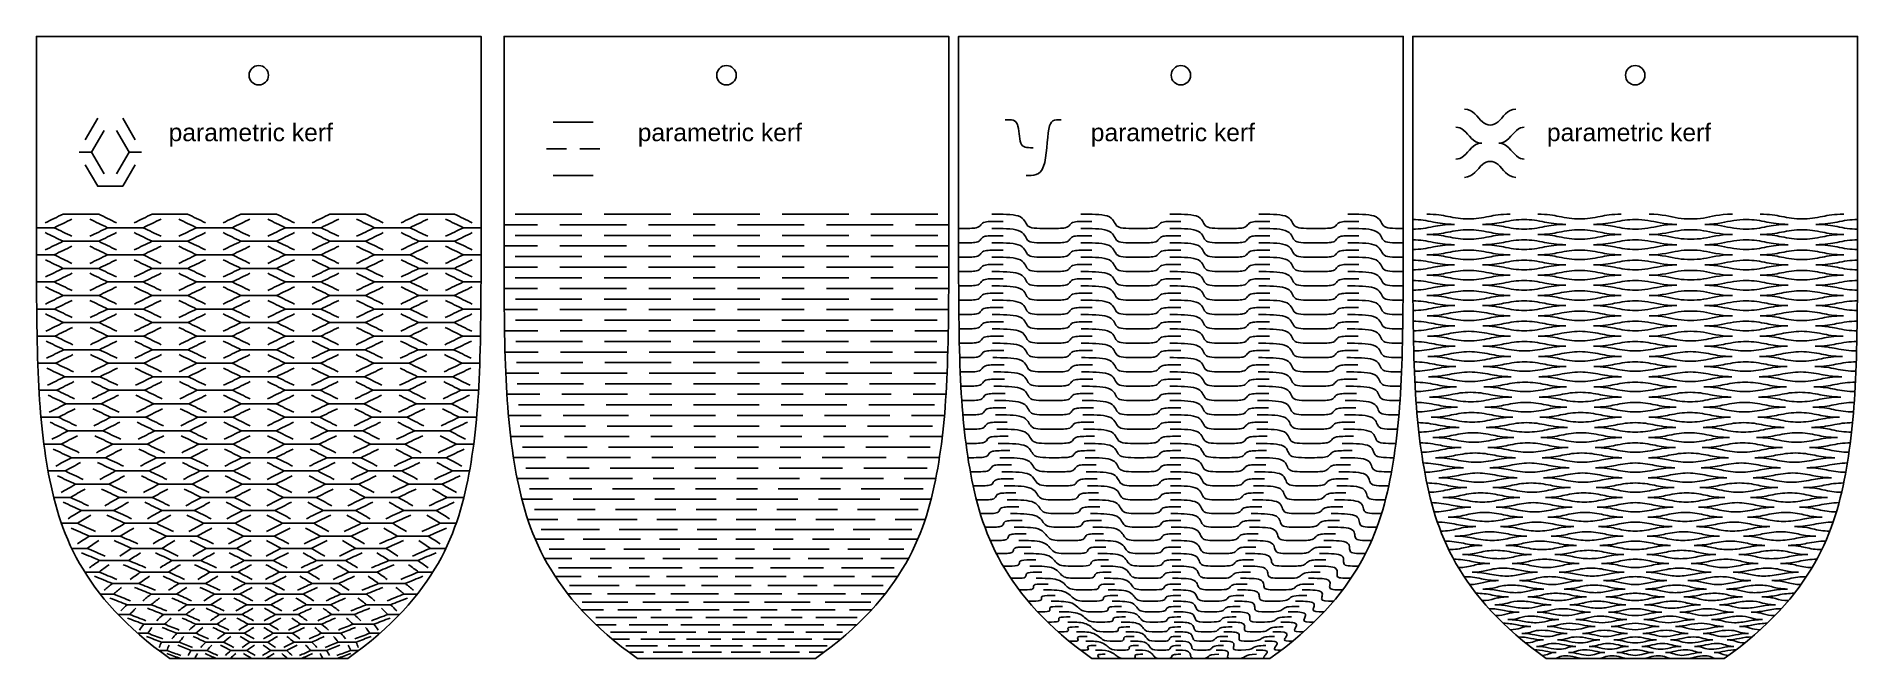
# Model space of a CAD drawing. Extents: x 0.4 to 17.3, y 0.4 to 6.1.
import ezdxf

# ---------------------------------------------------------------- set-up
doc = ezdxf.new("R2010")
doc.units = 0
doc.header["$MEASUREMENT"] = 0
doc.layers.add('DEFAULT', color=7, linetype='CONTINUOUS')

msp = doc.modelspace()

# ---------------------------------------------------------------- texts
at = {"layer": 'DEFAULT', "color": 7, "char_height": 0.16377, "attachment_point": 7}
for s, insert in [('{\\fHelvetica 25 Ultra Light|b0|i0|c0|p34;parametric kerf}', (1.614, 5.121)), ('{\\fHelvetica 25 Ultra Light|b0|i0|c0|p34;parametric kerf }', (5.972, 5.121)), ('{\\fHelvetica 25 Ultra Light|b0|i0|c0|p34;parametric kerf}', (10.181, 5.121)), ('{\\fHelvetica 25 Ultra Light|b0|i0|c0|p34;parametric kerf}', (14.419, 5.121))]:
    msp.add_mtext(s, dxfattribs=dict(at, insert=insert))

# ---------------------------------------------------------------- linework, layer by layer
at = {"layer": 'DEFAULT'}
for points in [[(0.386, 4.492), (0.386, 6.145), (4.517, 6.145), (4.517, 4.492)], [(4.73, 4.492), (4.73, 6.145), (8.862, 6.145), (8.862, 4.492)], [(8.953, 4.492), (8.953, 6.145), (13.084, 6.145), (13.084, 4.492)], [(13.173, 4.492), (13.173, 6.145), (17.305, 6.145), (17.305, 4.492)], [(0.84, 5.184), (0.956, 5.385)], [(1.014, 5.269), (0.898, 5.068)], [(1.246, 5.068), (1.13, 5.269)], [(1.304, 5.184), (1.188, 5.385)], [(5.187, 5.348), (5.559, 5.348)], [(5.311, 5.1), (5.125, 5.1)], [(5.435, 5.1), (5.621, 5.1)], [(0.782, 5.068), (0.898, 5.068), (1.014, 4.867)], [(0.84, 4.952), (0.956, 4.751), (1.188, 4.751), (1.304, 4.952)], [(1.246, 5.068), (1.13, 4.867)], [(1.362, 5.068), (1.246, 5.068)], [(5.187, 4.851), (5.559, 4.851)], [(4.834, 4.492), (5.453, 4.492)], [(5.66, 4.492), (6.28, 4.492)], [(6.486, 4.492), (7.106, 4.492)], [(7.313, 4.492), (7.932, 4.492)], [(8.139, 4.492), (8.759, 4.492)], [(1.212, 4.366), (1.047, 4.366)], [(2.038, 4.366), (1.873, 4.366)], [(2.865, 4.366), (2.699, 4.366)], [(3.691, 4.366), (3.526, 4.366)], [(4.517, 4.366), (4.352, 4.366)], [(5.04, 4.393), (4.73, 4.393)], [(4.834, 4.295), (5.453, 4.295)], [(4.834, 4.295), (5.453, 4.295)], [(5.247, 4.393), (5.557, 4.393)], [(5.867, 4.393), (5.557, 4.393)], [(5.66, 4.295), (6.28, 4.295)], [(5.66, 4.295), (6.28, 4.295)], [(6.073, 4.393), (6.383, 4.393)], [(6.693, 4.393), (6.383, 4.393)], [(6.486, 4.295), (7.106, 4.295)], [(6.486, 4.295), (7.106, 4.295)], [(6.9, 4.393), (7.209, 4.393)], [(7.519, 4.393), (7.209, 4.393)], [(7.313, 4.295), (7.932, 4.295)], [(7.313, 4.295), (7.932, 4.295)], [(7.726, 4.393), (8.036, 4.393)], [(8.346, 4.393), (8.036, 4.393)], [(8.139, 4.295), (8.759, 4.295)], [(8.139, 4.295), (8.759, 4.295)], [(8.552, 4.393), (8.862, 4.393)], [(1.212, 4.114), (1.047, 4.114)], [(2.038, 4.114), (1.873, 4.114)], [(2.865, 4.114), (2.699, 4.114)], [(3.691, 4.114), (3.526, 4.114)], [(4.517, 4.114), (4.352, 4.114)], [(5.04, 4.196), (4.73, 4.196)], [(4.834, 4.098), (5.454, 4.098)], [(4.834, 4.098), (5.454, 4.098)], [(5.247, 4.196), (5.557, 4.196)], [(5.867, 4.196), (5.557, 4.196)], [(5.66, 4.098), (6.28, 4.098)], [(5.66, 4.098), (6.28, 4.098)], [(6.073, 4.196), (6.383, 4.196)], [(6.693, 4.196), (6.383, 4.196)], [(6.486, 4.098), (7.106, 4.098)], [(6.486, 4.098), (7.106, 4.098)], [(6.9, 4.196), (7.209, 4.196)], [(7.519, 4.196), (7.209, 4.196)], [(7.313, 4.098), (7.932, 4.098)], [(7.313, 4.098), (7.932, 4.098)], [(7.726, 4.196), (8.036, 4.196)], [(8.346, 4.196), (8.036, 4.196)], [(8.139, 4.098), (8.759, 4.098)], [(8.139, 4.098), (8.759, 4.098)], [(8.552, 4.196), (8.862, 4.196)], [(5.041, 3.999), (4.731, 3.999)], [(4.834, 3.9), (5.454, 3.9)], [(4.834, 3.9), (5.454, 3.9)], [(5.247, 3.999), (5.557, 3.999)], [(5.867, 3.999), (5.557, 3.999)], [(5.66, 3.9), (6.28, 3.9)], [(5.66, 3.9), (6.28, 3.9)], [(6.073, 3.999), (6.383, 3.999)], [(6.693, 3.999), (6.383, 3.999)], [(6.486, 3.9), (7.106, 3.9)], [(6.486, 3.9), (7.106, 3.9)], [(6.9, 3.999), (7.209, 3.999)], [(7.519, 3.999), (7.209, 3.999)], [(7.313, 3.9), (7.932, 3.9)], [(7.313, 3.9), (7.932, 3.9)], [(7.726, 3.999), (8.036, 3.999)], [(8.345, 3.999), (8.036, 3.999)], [(8.139, 3.9), (8.758, 3.9)], [(8.139, 3.9), (8.758, 3.9)], [(8.552, 3.999), (8.862, 3.999)], [(1.213, 3.862), (1.047, 3.862)], [(2.039, 3.862), (1.873, 3.862)], [(2.864, 3.862), (2.699, 3.862)], [(3.69, 3.862), (3.525, 3.862)], [(4.516, 3.862), (4.351, 3.862)], [(5.041, 3.802), (4.731, 3.802)], [(5.248, 3.802), (5.557, 3.802)], [(5.867, 3.802), (5.557, 3.802)], [(6.074, 3.802), (6.383, 3.802)], [(6.693, 3.802), (6.383, 3.802)], [(6.899, 3.802), (7.209, 3.802)], [(7.519, 3.802), (7.209, 3.802)], [(7.725, 3.802), (8.035, 3.802)], [(8.345, 3.802), (8.035, 3.802)], [(8.551, 3.802), (8.861, 3.802)], [(1.214, 3.61), (1.048, 3.61)], [(2.039, 3.61), (1.874, 3.61)], [(2.864, 3.61), (2.699, 3.61)], [(3.689, 3.61), (3.524, 3.61)], [(4.515, 3.61), (4.35, 3.61)], [(5.042, 3.605), (4.733, 3.605)], [(4.835, 3.703), (5.454, 3.703)], [(4.835, 3.703), (5.454, 3.703)], [(5.249, 3.605), (5.558, 3.605)], [(5.868, 3.605), (5.558, 3.605)], [(5.661, 3.703), (6.28, 3.703)], [(5.661, 3.703), (6.28, 3.703)], [(6.074, 3.605), (6.384, 3.605)], [(6.693, 3.605), (6.384, 3.605)], [(6.487, 3.703), (7.106, 3.703)], [(6.487, 3.703), (7.106, 3.703)], [(6.899, 3.605), (7.209, 3.605)], [(7.518, 3.605), (7.209, 3.605)], [(7.312, 3.703), (7.932, 3.703)], [(7.312, 3.703), (7.932, 3.703)], [(7.725, 3.605), (8.034, 3.605)], [(8.344, 3.605), (8.034, 3.605)], [(8.138, 3.703), (8.757, 3.703)], [(8.138, 3.703), (8.757, 3.703)], [(8.55, 3.605), (8.86, 3.605)], [(5.045, 3.408), (4.736, 3.408)], [(4.837, 3.506), (5.456, 3.506)], [(4.837, 3.506), (5.456, 3.506)], [(5.251, 3.408), (5.56, 3.408)], [(5.869, 3.408), (5.56, 3.408)], [(5.662, 3.506), (6.281, 3.506)], [(5.662, 3.506), (6.281, 3.506)], [(6.075, 3.408), (6.384, 3.408)], [(6.693, 3.408), (6.384, 3.408)], [(6.487, 3.506), (7.106, 3.506)], [(6.487, 3.506), (7.106, 3.506)], [(6.899, 3.408), (7.208, 3.408)], [(7.517, 3.408), (7.208, 3.408)], [(7.312, 3.506), (7.931, 3.506)], [(7.312, 3.506), (7.931, 3.506)], [(7.724, 3.408), (8.033, 3.408)], [(8.342, 3.408), (8.033, 3.408)], [(8.137, 3.506), (8.755, 3.506)], [(8.137, 3.506), (8.755, 3.506)], [(8.548, 3.408), (8.857, 3.408)], [(1.216, 3.358), (1.051, 3.358)], [(2.04, 3.358), (1.875, 3.358)], [(2.863, 3.358), (2.699, 3.358)], [(3.687, 3.358), (3.523, 3.358)], [(4.511, 3.358), (4.346, 3.358)], [(4.84, 3.309), (5.458, 3.309)], [(4.84, 3.309), (5.458, 3.309)], [(5.664, 3.309), (6.281, 3.309)], [(5.664, 3.309), (6.281, 3.309)], [(6.487, 3.309), (7.105, 3.309)], [(6.487, 3.309), (7.105, 3.309)], [(7.311, 3.309), (7.929, 3.309)], [(7.311, 3.309), (7.929, 3.309)], [(8.135, 3.309), (8.752, 3.309)], [(8.135, 3.309), (8.752, 3.309)], [(1.22, 3.106), (1.055, 3.106)], [(2.041, 3.106), (1.877, 3.106)], [(2.862, 3.106), (2.698, 3.106)], [(3.683, 3.106), (3.519, 3.106)], [(4.504, 3.106), (4.34, 3.106)], [(5.048, 3.21), (4.74, 3.21)], [(4.845, 3.112), (5.461, 3.112)], [(4.845, 3.112), (5.461, 3.112)], [(5.254, 3.21), (5.562, 3.21)], [(5.871, 3.21), (5.562, 3.21)], [(5.667, 3.112), (6.283, 3.112)], [(5.667, 3.112), (6.283, 3.112)], [(6.077, 3.21), (6.385, 3.21)], [(6.693, 3.21), (6.385, 3.21)], [(6.488, 3.112), (7.104, 3.112)], [(6.488, 3.112), (7.104, 3.112)], [(6.899, 3.21), (7.208, 3.21)], [(7.516, 3.21), (7.208, 3.21)], [(7.31, 3.112), (7.926, 3.112)], [(7.31, 3.112), (7.926, 3.112)], [(7.722, 3.21), (8.03, 3.21)], [(8.339, 3.21), (8.03, 3.21)], [(8.131, 3.112), (8.747, 3.112)], [(8.131, 3.112), (8.747, 3.112)], [(8.544, 3.21), (8.853, 3.21)], [(5.054, 3.013), (4.747, 3.013)], [(4.853, 2.915), (5.467, 2.915)], [(4.853, 2.915), (5.467, 2.915)], [(5.259, 3.013), (5.566, 3.013)], [(5.874, 3.013), (5.566, 3.013)], [(5.671, 2.915), (6.285, 2.915)], [(5.671, 2.915), (6.285, 2.915)], [(6.079, 3.013), (6.386, 3.013)], [(6.694, 3.013), (6.386, 3.013)], [(6.489, 2.915), (7.103, 2.915)], [(6.489, 2.915), (7.103, 2.915)], [(6.899, 3.013), (7.206, 3.013)], [(7.514, 3.013), (7.206, 3.013)], [(7.308, 2.915), (7.921, 2.915)], [(7.308, 2.915), (7.921, 2.915)], [(7.719, 3.013), (8.026, 3.013)], [(8.333, 3.013), (8.026, 3.013)], [(8.126, 2.915), (8.74, 2.915)], [(8.126, 2.915), (8.74, 2.915)], [(8.538, 3.013), (8.846, 3.013)], [(1.227, 2.855), (1.063, 2.855)], [(2.043, 2.855), (1.88, 2.855)], [(2.86, 2.855), (2.696, 2.855)], [(3.676, 2.855), (3.513, 2.855)], [(4.493, 2.855), (4.33, 2.855)], [(5.063, 2.817), (4.757, 2.817)], [(4.864, 2.718), (5.474, 2.718)], [(4.864, 2.718), (5.474, 2.718)], [(5.267, 2.817), (5.573, 2.817)], [(5.878, 2.817), (5.573, 2.817)], [(5.678, 2.718), (6.288, 2.718)], [(5.678, 2.718), (6.288, 2.718)], [(6.082, 2.817), (6.388, 2.817)], [(6.694, 2.817), (6.388, 2.817)], [(6.491, 2.718), (7.101, 2.718)], [(6.491, 2.718), (7.101, 2.718)], [(6.898, 2.817), (7.204, 2.817)], [(7.51, 2.817), (7.204, 2.817)], [(7.305, 2.718), (7.915, 2.718)], [(7.305, 2.718), (7.915, 2.718)], [(7.714, 2.817), (8.02, 2.817)], [(8.326, 2.817), (8.02, 2.817)], [(8.118, 2.718), (8.728, 2.718)], [(8.118, 2.718), (8.728, 2.718)], [(8.53, 2.817), (8.836, 2.817)], [(1.238, 2.604), (1.076, 2.604)], [(2.047, 2.604), (1.885, 2.604)], [(2.856, 2.604), (2.694, 2.604)], [(3.665, 2.604), (3.503, 2.604)], [(4.475, 2.604), (4.313, 2.604)], [(5.075, 2.62), (4.771, 2.62)], [(5.278, 2.62), (5.581, 2.62)], [(5.885, 2.62), (5.581, 2.62)], [(6.088, 2.62), (6.391, 2.62)], [(6.695, 2.62), (6.391, 2.62)], [(6.897, 2.62), (7.201, 2.62)], [(7.505, 2.62), (7.201, 2.62)], [(7.707, 2.62), (8.011, 2.62)], [(8.315, 2.62), (8.011, 2.62)], [(8.517, 2.62), (8.821, 2.62)], [(5.092, 2.424), (4.792, 2.424)], [(4.881, 2.522), (5.486, 2.522)], [(4.881, 2.522), (5.486, 2.522)], [(5.293, 2.424), (5.593, 2.424)], [(5.894, 2.424), (5.593, 2.424)], [(5.687, 2.522), (6.292, 2.522)], [(5.687, 2.522), (6.292, 2.522)], [(6.095, 2.424), (6.395, 2.424)], [(6.696, 2.424), (6.395, 2.424)], [(6.494, 2.522), (7.099, 2.522)], [(6.494, 2.522), (7.099, 2.522)], [(6.896, 2.424), (7.197, 2.424)], [(7.498, 2.424), (7.197, 2.424)], [(7.3, 2.522), (7.905, 2.522)], [(7.3, 2.522), (7.905, 2.522)], [(7.698, 2.424), (7.999, 2.424)], [(8.3, 2.424), (7.999, 2.424)], [(8.107, 2.522), (8.712, 2.522)], [(8.107, 2.522), (8.712, 2.522)], [(8.5, 2.424), (8.801, 2.424)], [(1.254, 2.353), (1.095, 2.353)], [(2.052, 2.353), (1.893, 2.353)], [(2.851, 2.353), (2.691, 2.353)], [(3.649, 2.353), (3.489, 2.353)], [(4.447, 2.353), (4.287, 2.353)], [(5.115, 2.229), (4.818, 2.229)], [(4.903, 2.326), (5.501, 2.326)], [(4.903, 2.326), (5.501, 2.326)], [(5.313, 2.229), (5.61, 2.229)], [(5.906, 2.229), (5.61, 2.229)], [(5.7, 2.326), (6.298, 2.326)], [(5.7, 2.326), (6.298, 2.326)], [(6.104, 2.229), (6.401, 2.229)], [(6.697, 2.229), (6.401, 2.229)], [(6.497, 2.326), (7.095, 2.326)], [(6.497, 2.326), (7.095, 2.326)], [(6.895, 2.229), (7.192, 2.229)], [(7.488, 2.229), (7.192, 2.229)], [(7.294, 2.326), (7.892, 2.326)], [(7.294, 2.326), (7.892, 2.326)], [(7.686, 2.229), (7.983, 2.229)], [(8.28, 2.229), (7.983, 2.229)], [(8.092, 2.326), (8.69, 2.326)], [(8.092, 2.326), (8.69, 2.326)], [(8.477, 2.229), (8.774, 2.229)], [(1.278, 2.105), (1.121, 2.105)], [(2.06, 2.105), (1.904, 2.105)], [(2.843, 2.105), (2.686, 2.105)], [(3.625, 2.105), (3.469, 2.105)], [(4.408, 2.105), (4.251, 2.105)], [(5.144, 2.034), (4.853, 2.034)], [(4.932, 2.131), (5.521, 2.131)], [(4.932, 2.131), (5.521, 2.131)], [(5.339, 2.034), (5.63, 2.034)], [(5.922, 2.034), (5.63, 2.034)], [(5.717, 2.131), (6.306, 2.131)], [(5.717, 2.131), (6.306, 2.131)], [(6.116, 2.034), (6.408, 2.034)], [(6.699, 2.034), (6.408, 2.034)], [(6.502, 2.131), (7.091, 2.131)], [(6.502, 2.131), (7.091, 2.131)], [(6.893, 2.034), (7.185, 2.034)], [(7.476, 2.034), (7.185, 2.034)], [(7.287, 2.131), (7.876, 2.131)], [(7.287, 2.131), (7.876, 2.131)], [(7.671, 2.034), (7.962, 2.034)], [(8.254, 2.034), (7.962, 2.034)], [(8.072, 2.131), (8.661, 2.131)], [(8.072, 2.131), (8.661, 2.131)], [(8.448, 2.034), (8.74, 2.034)], [(4.968, 1.938), (5.545, 1.938)], [(4.968, 1.938), (5.545, 1.938)], [(5.738, 1.938), (6.315, 1.938)], [(5.738, 1.938), (6.315, 1.938)], [(6.508, 1.938), (7.085, 1.938)], [(6.508, 1.938), (7.085, 1.938)], [(7.277, 1.938), (7.855, 1.938)], [(7.277, 1.938), (7.855, 1.938)], [(8.047, 1.938), (8.624, 1.938)], [(8.047, 1.938), (8.624, 1.938)], [(1.31, 1.858), (1.157, 1.858)], [(2.071, 1.858), (1.919, 1.858)], [(2.832, 1.858), (2.68, 1.858)], [(3.593, 1.858), (3.441, 1.858)], [(4.355, 1.858), (4.202, 1.858)], [(5.181, 1.842), (4.896, 1.842)], [(5.014, 1.747), (5.577, 1.747)], [(5.014, 1.747), (5.577, 1.747)], [(5.371, 1.842), (5.656, 1.842)], [(5.941, 1.842), (5.656, 1.842)], [(5.765, 1.747), (6.327, 1.747)], [(5.765, 1.747), (6.327, 1.747)], [(6.131, 1.842), (6.416, 1.842)], [(6.701, 1.842), (6.416, 1.842)], [(6.515, 1.747), (7.078, 1.747)], [(6.515, 1.747), (7.078, 1.747)], [(6.891, 1.842), (7.176, 1.842)], [(7.461, 1.842), (7.176, 1.842)], [(7.265, 1.747), (7.828, 1.747)], [(7.265, 1.747), (7.828, 1.747)], [(7.651, 1.842), (7.936, 1.842)], [(8.221, 1.842), (7.936, 1.842)], [(8.015, 1.747), (8.578, 1.747)], [(8.015, 1.747), (8.578, 1.747)], [(8.411, 1.842), (8.696, 1.842)], [(1.353, 1.618), (1.207, 1.618)], [(2.085, 1.618), (1.939, 1.618)], [(2.818, 1.618), (2.671, 1.618)], [(3.55, 1.618), (3.403, 1.618)], [(4.282, 1.618), (4.136, 1.618)], [(5.229, 1.653), (4.952, 1.653)], [(5.074, 1.56), (5.618, 1.56)], [(5.074, 1.56), (5.618, 1.56)], [(5.413, 1.653), (5.69, 1.653)], [(5.966, 1.653), (5.69, 1.653)], [(5.799, 1.56), (6.343, 1.56)], [(5.799, 1.56), (6.343, 1.56)], [(6.151, 1.653), (6.427, 1.653)], [(6.704, 1.653), (6.427, 1.653)], [(6.524, 1.56), (7.068, 1.56)], [(6.524, 1.56), (7.068, 1.56)], [(6.888, 1.653), (7.165, 1.653)], [(7.442, 1.653), (7.165, 1.653)], [(7.25, 1.56), (7.793, 1.56)], [(7.25, 1.56), (7.793, 1.56)], [(7.626, 1.653), (7.903, 1.653)], [(8.179, 1.653), (7.903, 1.653)], [(7.975, 1.56), (8.519, 1.56)], [(7.975, 1.56), (8.519, 1.56)], [(8.364, 1.653), (8.641, 1.653)], [(1.411, 1.385), (1.272, 1.385)], [(2.105, 1.385), (1.966, 1.385)], [(2.798, 1.385), (2.66, 1.385)], [(3.492, 1.385), (3.353, 1.385)], [(4.186, 1.385), (4.047, 1.385)], [(5.288, 1.469), (5.022, 1.469)], [(5.148, 1.379), (5.668, 1.379)], [(5.148, 1.379), (5.668, 1.379)], [(5.466, 1.469), (5.732, 1.469)], [(5.998, 1.469), (5.732, 1.469)], [(5.842, 1.379), (6.362, 1.379)], [(5.842, 1.379), (6.362, 1.379)], [(6.175, 1.469), (6.441, 1.469)], [(6.708, 1.469), (6.441, 1.469)], [(6.536, 1.379), (7.057, 1.379)], [(6.536, 1.379), (7.057, 1.379)], [(6.885, 1.469), (7.151, 1.469)], [(7.417, 1.469), (7.151, 1.469)], [(7.23, 1.379), (7.751, 1.379)], [(7.23, 1.379), (7.751, 1.379)], [(7.595, 1.469), (7.861, 1.469)], [(8.127, 1.469), (7.861, 1.469)], [(7.924, 1.379), (8.445, 1.379)], [(7.924, 1.379), (8.445, 1.379)], [(8.304, 1.469), (8.571, 1.469)], [(5.361, 1.292), (5.107, 1.292)], [(5.236, 1.205), (5.729, 1.205)], [(5.236, 1.205), (5.729, 1.205)], [(5.53, 1.292), (5.783, 1.292)], [(6.036, 1.292), (5.783, 1.292)], [(5.893, 1.205), (6.386, 1.205)], [(5.893, 1.205), (6.386, 1.205)], [(6.205, 1.292), (6.458, 1.292)], [(6.712, 1.292), (6.458, 1.292)], [(6.55, 1.205), (7.043, 1.205)], [(6.55, 1.205), (7.043, 1.205)], [(6.881, 1.292), (7.134, 1.292)], [(7.387, 1.292), (7.134, 1.292)], [(7.207, 1.205), (7.699, 1.205)], [(7.207, 1.205), (7.699, 1.205)], [(7.556, 1.292), (7.809, 1.292)], [(8.063, 1.292), (7.809, 1.292)], [(7.864, 1.205), (8.356, 1.205)], [(7.864, 1.205), (8.356, 1.205)], [(8.232, 1.292), (8.485, 1.292)], [(1.483, 1.165), (1.354, 1.165)], [(2.129, 1.165), (2, 1.165)], [(2.774, 1.165), (2.645, 1.165)], [(3.419, 1.165), (3.29, 1.165)], [(4.065, 1.165), (3.936, 1.165)], [(5.447, 1.123), (5.208, 1.123)], [(5.339, 1.041), (5.799, 1.041)], [(5.339, 1.041), (5.799, 1.041)], [(5.605, 1.123), (5.844, 1.123)], [(6.082, 1.123), (5.844, 1.123)], [(5.953, 1.041), (6.413, 1.041)], [(5.953, 1.041), (6.413, 1.041)], [(6.24, 1.123), (6.479, 1.123)], [(6.717, 1.123), (6.479, 1.123)], [(6.566, 1.041), (7.026, 1.041)], [(6.566, 1.041), (7.026, 1.041)], [(6.876, 1.123), (7.114, 1.123)], [(7.352, 1.123), (7.114, 1.123)], [(7.18, 1.041), (7.64, 1.041)], [(7.18, 1.041), (7.64, 1.041)], [(7.511, 1.123), (7.749, 1.123)], [(7.987, 1.123), (7.749, 1.123)], [(7.793, 1.041), (8.253, 1.041)], [(7.793, 1.041), (8.253, 1.041)], [(8.146, 1.123), (8.384, 1.123)], [(1.57, 0.96), (1.453, 0.96)], [(2.158, 0.96), (2.04, 0.96)], [(2.745, 0.96), (2.628, 0.96)], [(3.333, 0.96), (3.215, 0.96)], [(3.92, 0.96), (3.802, 0.96)], [(5.544, 0.963), (5.323, 0.963)], [(5.455, 0.886), (5.879, 0.886)], [(5.455, 0.886), (5.879, 0.886)], [(5.692, 0.963), (5.913, 0.963)], [(6.133, 0.963), (5.913, 0.963)], [(6.02, 0.886), (6.443, 0.886)], [(6.02, 0.886), (6.443, 0.886)], [(6.281, 0.963), (6.502, 0.963)], [(6.723, 0.963), (6.502, 0.963)], [(6.584, 0.886), (7.008, 0.886)], [(6.584, 0.886), (7.008, 0.886)], [(6.87, 0.963), (7.091, 0.963)], [(7.312, 0.963), (7.091, 0.963)], [(7.149, 0.886), (7.573, 0.886)], [(7.149, 0.886), (7.573, 0.886)], [(7.459, 0.963), (7.68, 0.963)], [(7.901, 0.963), (7.68, 0.963)], [(7.714, 0.886), (8.137, 0.886)], [(7.714, 0.886), (8.137, 0.886)], [(8.048, 0.963), (8.269, 0.963)], [(1.67, 0.77), (1.565, 0.77)], [(2.191, 0.77), (2.087, 0.77)], [(2.712, 0.77), (2.608, 0.77)], [(3.233, 0.77), (3.129, 0.77)], [(3.755, 0.77), (3.65, 0.77)], [(5.653, 0.813), (5.451, 0.813)], [(5.582, 0.741), (5.965, 0.741)], [(5.582, 0.741), (5.965, 0.741)], [(5.787, 0.813), (5.989, 0.813)], [(6.191, 0.813), (5.989, 0.813)], [(6.093, 0.741), (6.477, 0.741)], [(6.093, 0.741), (6.477, 0.741)], [(6.325, 0.813), (6.527, 0.813)], [(6.729, 0.813), (6.527, 0.813)], [(6.604, 0.741), (6.988, 0.741)], [(6.604, 0.741), (6.988, 0.741)], [(6.863, 0.813), (7.065, 0.813)], [(7.267, 0.813), (7.065, 0.813)], [(7.116, 0.741), (7.499, 0.741)], [(7.116, 0.741), (7.499, 0.741)], [(7.401, 0.813), (7.603, 0.813)], [(7.805, 0.813), (7.603, 0.813)], [(7.627, 0.741), (8.011, 0.741)], [(7.627, 0.741), (8.011, 0.741)], [(7.94, 0.813), (8.141, 0.813)], [(1.779, 0.596), (1.689, 0.596)], [(2.227, 0.596), (2.138, 0.596)], [(2.676, 0.596), (2.586, 0.596)], [(3.124, 0.596), (3.035, 0.596)], [(3.573, 0.596), (3.483, 0.596)], [(5.771, 0.673), (5.59, 0.673)], [(5.718, 0.605), (6.058, 0.605)], [(5.718, 0.605), (6.058, 0.605)], [(5.896, 0.542), (5.737, 0.542)], [(5.891, 0.673), (6.072, 0.673)], [(6.002, 0.542), (6.161, 0.542)], [(6.253, 0.673), (6.072, 0.673)], [(6.319, 0.542), (6.161, 0.542)], [(6.172, 0.605), (6.512, 0.605)], [(6.172, 0.605), (6.512, 0.605)], [(6.374, 0.673), (6.555, 0.673)], [(6.425, 0.542), (6.584, 0.542)], [(6.736, 0.673), (6.555, 0.673)], [(6.743, 0.542), (6.584, 0.542)], [(6.626, 0.605), (6.967, 0.605)], [(6.626, 0.605), (6.967, 0.605)], [(6.849, 0.542), (7.008, 0.542)], [(6.857, 0.673), (7.038, 0.673)], [(7.167, 0.542), (7.008, 0.542)], [(7.219, 0.673), (7.038, 0.673)], [(7.08, 0.605), (7.421, 0.605)], [(7.08, 0.605), (7.421, 0.605)], [(7.273, 0.542), (7.432, 0.542)], [(7.339, 0.673), (7.52, 0.673)], [(7.591, 0.542), (7.432, 0.542)], [(7.701, 0.673), (7.52, 0.673)], [(7.534, 0.605), (7.875, 0.605)], [(7.534, 0.605), (7.875, 0.605)], [(7.697, 0.542), (7.856, 0.542)], [(7.822, 0.673), (8.003, 0.673)], [(3.278, 0.36), (1.625, 0.36)], [(1.896, 0.436), (1.821, 0.436)], [(2.266, 0.436), (2.192, 0.436)], [(2.637, 0.436), (2.563, 0.436)], [(3.007, 0.436), (2.933, 0.436)], [(3.378, 0.436), (3.304, 0.436)], [(5.861, 0.479), (6.157, 0.479)], [(5.861, 0.479), (6.157, 0.479)], [(6.027, 0.419), (5.891, 0.419)], [(7.623, 0.36), (5.97, 0.36)], [(6.011, 0.36), (6.259, 0.36)], [(6.117, 0.419), (6.253, 0.419)], [(6.389, 0.419), (6.253, 0.419)], [(6.255, 0.479), (6.55, 0.479)], [(6.255, 0.479), (6.55, 0.479)], [(6.342, 0.36), (6.59, 0.36)], [(6.479, 0.419), (6.615, 0.419)], [(6.751, 0.419), (6.615, 0.419)], [(6.649, 0.479), (6.944, 0.479)], [(6.649, 0.479), (6.944, 0.479)], [(6.672, 0.36), (6.92, 0.36)], [(6.841, 0.419), (6.977, 0.419)], [(7.113, 0.419), (6.977, 0.419)], [(7.003, 0.36), (7.251, 0.36)], [(7.042, 0.479), (7.337, 0.479)], [(7.042, 0.479), (7.337, 0.479)], [(7.204, 0.419), (7.339, 0.419)], [(7.333, 0.36), (7.581, 0.36)], [(7.475, 0.419), (7.339, 0.419)], [(7.436, 0.479), (7.731, 0.479)], [(7.436, 0.479), (7.731, 0.479)], [(7.566, 0.419), (7.701, 0.419)], [(11.845, 0.36), (10.192, 0.36)], [(16.066, 0.36), (14.413, 0.36)]]:
    msp.add_lwpolyline(points, dxfattribs=at)
for points, knots in [([(2.542, 5.783), (2.542, 5.833), (2.501, 5.874), (2.451, 5.874), (2.402, 5.874), (2.361, 5.833), (2.361, 5.783), (2.361, 5.733), (2.402, 5.693), (2.451, 5.693), (2.501, 5.693), (2.542, 5.733), (2.542, 5.783)], [0, 0, 0, 0, 1, 1, 1, 2, 2, 2, 3, 3, 3, 4, 4, 4, 4]), ([(6.887, 5.783), (6.887, 5.833), (6.846, 5.874), (6.796, 5.874), (6.746, 5.874), (6.706, 5.833), (6.706, 5.783), (6.706, 5.733), (6.746, 5.693), (6.796, 5.693), (6.846, 5.693), (6.887, 5.733), (6.887, 5.783)], [0, 0, 0, 0, 1, 1, 1, 2, 2, 2, 3, 3, 3, 4, 4, 4, 4]), ([(11.109, 5.783), (11.109, 5.833), (11.068, 5.874), (11.018, 5.874), (10.969, 5.874), (10.928, 5.833), (10.928, 5.783), (10.928, 5.733), (10.969, 5.693), (11.018, 5.693), (11.068, 5.693), (11.109, 5.733), (11.109, 5.783)], [0, 0, 0, 0, 1, 1, 1, 2, 2, 2, 3, 3, 3, 4, 4, 4, 4]), ([(15.33, 5.783), (15.33, 5.833), (15.289, 5.874), (15.239, 5.874), (15.189, 5.874), (15.149, 5.833), (15.149, 5.783), (15.149, 5.733), (15.189, 5.693), (15.239, 5.693), (15.289, 5.693), (15.33, 5.733), (15.33, 5.783)], [0, 0, 0, 0, 1, 1, 1, 2, 2, 2, 3, 3, 3, 4, 4, 4, 4]), ([(13.654, 5.469), (13.733, 5.469), (13.773, 5.39), (13.819, 5.35), (13.865, 5.311), (13.918, 5.311), (13.965, 5.35), (14.011, 5.39), (14.051, 5.469), (14.13, 5.469)], [0, 0, 0, 0, 1, 1, 1, 2, 2, 2, 3, 3, 3, 3]), ([(9.645, 5.11), (9.58, 5.11), (9.548, 5.11), (9.532, 5.153), (9.515, 5.197), (9.515, 5.283), (9.499, 5.327), (9.483, 5.37), (9.45, 5.37), (9.385, 5.37)], [0, 0, 0, 0, 1, 1, 1, 2, 2, 2, 3, 3, 3, 3]), ([(9.58, 4.85), (9.645, 4.85), (9.71, 4.85), (9.743, 4.937), (9.775, 5.023), (9.775, 5.197), (9.792, 5.283), (9.808, 5.37), (9.84, 5.37), (9.905, 5.37)], [0, 0, 0, 0, 1, 1, 1, 2, 2, 2, 3, 3, 3, 3]), ([(13.574, 5.301), (13.599, 5.301), (13.624, 5.291), (13.647, 5.271), (13.693, 5.231), (13.733, 5.152), (13.813, 5.152)], [0, 0, 0, 0, 1, 1, 1, 2, 2, 2, 2]), ([(14.209, 5.301), (14.185, 5.301), (14.16, 5.291), (14.137, 5.271), (14.09, 5.231), (14.051, 5.152), (13.971, 5.152)], [0, 0, 0, 0, 1, 1, 1, 2, 2, 2, 2]), ([(13.574, 5.003), (13.599, 5.003), (13.624, 5.013), (13.647, 5.033), (13.693, 5.072), (13.733, 5.152), (13.813, 5.152)], [0, 0, 0, 0, 1, 1, 1, 2, 2, 2, 2]), ([(14.209, 5.003), (14.185, 5.003), (14.16, 5.013), (14.137, 5.033), (14.09, 5.072), (14.051, 5.152), (13.971, 5.152)], [0, 0, 0, 0, 1, 1, 1, 2, 2, 2, 2]), ([(13.654, 4.834), (13.733, 4.834), (13.773, 4.914), (13.819, 4.953), (13.865, 4.993), (13.918, 4.993), (13.965, 4.953), (14.011, 4.914), (14.051, 4.834), (14.13, 4.834)], [0, 0, 0, 0, 1, 1, 1, 2, 2, 2, 3, 3, 3, 3]), ([(0.386, 4.492), (0.386, 3.311), (0.386, 2.721), (0.489, 2.131), (0.592, 1.541), (0.799, 0.95), (1.625, 0.36)], [0, 0, 0, 0, 1, 1, 1, 2, 2, 2, 2]), ([(0.386, 4.366), (0.441, 4.366), (0.496, 4.366), (0.551, 4.366), (0.606, 4.393), (0.661, 4.419), (0.716, 4.446)], [0, 0, 0, 0, 1, 1, 1, 2, 2, 2, 2]), ([(0.468, 4.412), (0.523, 4.439), (0.578, 4.465), (0.634, 4.492), (0.744, 4.492), (0.854, 4.492), (0.964, 4.492), (1.019, 4.465), (1.074, 4.439), (1.129, 4.412)], [0, 0, 0, 0, 1, 1, 1, 2, 2, 2, 3, 3, 3, 3]), ([(1.212, 4.366), (1.267, 4.366), (1.322, 4.366), (1.377, 4.366), (1.432, 4.393), (1.487, 4.419), (1.543, 4.446)], [0, 0, 0, 0, 1, 1, 1, 2, 2, 2, 2]), ([(1.295, 4.412), (1.35, 4.439), (1.405, 4.465), (1.46, 4.492), (1.57, 4.492), (1.68, 4.492), (1.79, 4.492), (1.846, 4.465), (1.901, 4.439), (1.956, 4.412)], [0, 0, 0, 0, 1, 1, 1, 2, 2, 2, 3, 3, 3, 3]), ([(2.038, 4.366), (2.093, 4.366), (2.149, 4.366), (2.204, 4.366), (2.259, 4.393), (2.314, 4.419), (2.369, 4.446)], [0, 0, 0, 0, 1, 1, 1, 2, 2, 2, 2]), ([(2.121, 4.412), (2.176, 4.439), (2.231, 4.465), (2.286, 4.492), (2.396, 4.492), (2.507, 4.492), (2.617, 4.492), (2.672, 4.465), (2.727, 4.439), (2.782, 4.412)], [0, 0, 0, 0, 1, 1, 1, 2, 2, 2, 3, 3, 3, 3]), ([(2.865, 4.366), (2.92, 4.366), (2.975, 4.366), (3.03, 4.366), (3.085, 4.393), (3.14, 4.419), (3.195, 4.446)], [0, 0, 0, 0, 1, 1, 1, 2, 2, 2, 2]), ([(2.947, 4.412), (3.002, 4.439), (3.057, 4.465), (3.113, 4.492), (3.223, 4.492), (3.333, 4.492), (3.443, 4.492), (3.498, 4.465), (3.553, 4.439), (3.608, 4.412)], [0, 0, 0, 0, 1, 1, 1, 2, 2, 2, 3, 3, 3, 3]), ([(4.517, 4.492), (4.517, 3.311), (4.517, 2.721), (4.414, 2.131), (4.311, 1.541), (4.104, 0.95), (3.278, 0.36)], [0, 0, 0, 0, 1, 1, 1, 2, 2, 2, 2]), ([(3.691, 4.366), (3.746, 4.366), (3.801, 4.366), (3.856, 4.366), (3.911, 4.393), (3.966, 4.419), (4.022, 4.446)], [0, 0, 0, 0, 1, 1, 1, 2, 2, 2, 2]), ([(3.774, 4.412), (3.829, 4.439), (3.884, 4.465), (3.939, 4.492), (4.049, 4.492), (4.159, 4.492), (4.269, 4.492), (4.325, 4.465), (4.38, 4.439), (4.435, 4.412)], [0, 0, 0, 0, 1, 1, 1, 2, 2, 2, 3, 3, 3, 3]), ([(4.73, 4.492), (4.73, 3.311), (4.73, 2.721), (4.834, 2.131), (4.937, 1.541), (5.144, 0.95), (5.97, 0.36)], [0, 0, 0, 0, 1, 1, 1, 2, 2, 2, 2]), ([(8.862, 4.492), (8.862, 3.311), (8.862, 2.721), (8.759, 2.131), (8.656, 1.541), (8.449, 0.95), (7.623, 0.36)], [0, 0, 0, 0, 1, 1, 1, 2, 2, 2, 2]), ([(8.953, 4.492), (8.953, 3.311), (8.953, 2.721), (9.056, 2.131), (9.159, 1.541), (9.366, 0.95), (10.192, 0.36)], [0, 0, 0, 0, 1, 1, 1, 2, 2, 2, 2]), ([(9.366, 4.425), (9.281, 4.425), (9.231, 4.425), (9.201, 4.419), (9.177, 4.414), (9.168, 4.403), (9.159, 4.392), (9.15, 4.381), (9.141, 4.37), (9.117, 4.365), (9.088, 4.359), (9.038, 4.359), (8.953, 4.359)], [0, 0, 0, 0, 1, 1, 1, 2, 2, 2, 3, 3, 3, 4, 4, 4, 4]), ([(9.262, 4.492), (9.357, 4.492), (9.452, 4.492), (9.507, 4.475), (9.539, 4.465), (9.555, 4.448), (9.566, 4.43), (9.577, 4.414), (9.583, 4.397), (9.594, 4.384), (9.619, 4.359), (9.67, 4.359), (9.779, 4.359)], [0, 0, 0, 0, 1, 1, 1, 2, 2, 2, 3, 3, 3, 4, 4, 4, 4]), ([(10.192, 4.425), (10.107, 4.425), (10.057, 4.425), (10.028, 4.419), (10.003, 4.414), (9.994, 4.403), (9.986, 4.392), (9.977, 4.381), (9.968, 4.37), (9.943, 4.365), (9.914, 4.359), (9.864, 4.359), (9.779, 4.359)], [0, 0, 0, 0, 1, 1, 1, 2, 2, 2, 3, 3, 3, 4, 4, 4, 4]), ([(10.089, 4.492), (10.184, 4.492), (10.278, 4.492), (10.333, 4.475), (10.365, 4.465), (10.381, 4.448), (10.393, 4.43), (10.403, 4.414), (10.409, 4.397), (10.421, 4.384), (10.445, 4.359), (10.497, 4.359), (10.605, 4.359)], [0, 0, 0, 0, 1, 1, 1, 2, 2, 2, 3, 3, 3, 4, 4, 4, 4]), ([(11.018, 4.425), (10.933, 4.425), (10.883, 4.425), (10.854, 4.419), (10.83, 4.414), (10.821, 4.403), (10.812, 4.392), (10.803, 4.381), (10.794, 4.37), (10.77, 4.365), (10.74, 4.359), (10.69, 4.359), (10.605, 4.359)], [0, 0, 0, 0, 1, 1, 1, 2, 2, 2, 3, 3, 3, 4, 4, 4, 4]), ([(10.915, 4.492), (11.01, 4.492), (11.105, 4.492), (11.16, 4.475), (11.191, 4.465), (11.208, 4.448), (11.219, 4.43), (11.229, 4.414), (11.235, 4.397), (11.247, 4.384), (11.272, 4.359), (11.323, 4.359), (11.432, 4.359)], [0, 0, 0, 0, 1, 1, 1, 2, 2, 2, 3, 3, 3, 4, 4, 4, 4]), ([(11.845, 4.425), (11.76, 4.425), (11.71, 4.425), (11.68, 4.419), (11.656, 4.414), (11.647, 4.403), (11.638, 4.392), (11.629, 4.381), (11.62, 4.37), (11.596, 4.365), (11.567, 4.359), (11.517, 4.359), (11.432, 4.359)], [0, 0, 0, 0, 1, 1, 1, 2, 2, 2, 3, 3, 3, 4, 4, 4, 4]), ([(11.742, 4.492), (11.836, 4.492), (11.931, 4.492), (11.986, 4.475), (12.018, 4.465), (12.034, 4.448), (12.045, 4.43), (12.056, 4.414), (12.062, 4.397), (12.073, 4.384), (12.098, 4.359), (12.149, 4.359), (12.258, 4.359)], [0, 0, 0, 0, 1, 1, 1, 2, 2, 2, 3, 3, 3, 4, 4, 4, 4]), ([(13.084, 4.492), (13.084, 3.311), (13.084, 2.721), (12.981, 2.131), (12.878, 1.541), (12.671, 0.95), (11.845, 0.36)], [0, 0, 0, 0, 1, 1, 1, 2, 2, 2, 2]), ([(12.671, 4.425), (12.586, 4.425), (12.536, 4.425), (12.507, 4.419), (12.482, 4.414), (12.473, 4.403), (12.465, 4.392), (12.456, 4.381), (12.447, 4.37), (12.422, 4.365), (12.393, 4.359), (12.343, 4.359), (12.258, 4.359)], [0, 0, 0, 0, 1, 1, 1, 2, 2, 2, 3, 3, 3, 4, 4, 4, 4]), ([(12.568, 4.492), (12.663, 4.492), (12.757, 4.492), (12.812, 4.475), (12.844, 4.465), (12.86, 4.448), (12.872, 4.43), (12.882, 4.414), (12.888, 4.397), (12.9, 4.384), (12.924, 4.359), (12.976, 4.359), (13.084, 4.359)], [0, 0, 0, 0, 1, 1, 1, 2, 2, 2, 3, 3, 3, 4, 4, 4, 4]), ([(13.173, 4.492), (13.173, 3.311), (13.173, 2.721), (13.277, 2.131), (13.38, 1.541), (13.587, 0.95), (14.413, 0.36)], [0, 0, 0, 0, 1, 1, 1, 2, 2, 2, 2]), ([(13.173, 4.442), (13.24, 4.442), (13.301, 4.432), (13.364, 4.419), (13.416, 4.408), (13.474, 4.397), (13.561, 4.397)], [0, 0, 0, 0, 1, 1, 1, 2, 2, 2, 2]), ([(13.302, 4.492), (13.39, 4.492), (13.447, 4.481), (13.499, 4.471), (13.562, 4.458), (13.623, 4.448), (13.69, 4.448), (13.756, 4.448), (13.818, 4.458), (13.881, 4.471), (13.932, 4.481), (13.99, 4.492), (14.077, 4.492)], [0, 0, 0, 0, 1, 1, 1, 2, 2, 2, 3, 3, 3, 4, 4, 4, 4]), ([(14.206, 4.442), (14.14, 4.442), (14.078, 4.432), (14.015, 4.419), (13.964, 4.408), (13.906, 4.397), (13.819, 4.397)], [0, 0, 0, 0, 1, 1, 1, 2, 2, 2, 2]), ([(14.206, 4.442), (14.273, 4.442), (14.334, 4.432), (14.397, 4.419), (14.449, 4.408), (14.506, 4.397), (14.594, 4.397)], [0, 0, 0, 0, 1, 1, 1, 2, 2, 2, 2]), ([(14.335, 4.492), (14.423, 4.492), (14.48, 4.481), (14.532, 4.471), (14.595, 4.458), (14.656, 4.448), (14.723, 4.448), (14.789, 4.448), (14.851, 4.458), (14.914, 4.471), (14.965, 4.481), (15.023, 4.492), (15.11, 4.492)], [0, 0, 0, 0, 1, 1, 1, 2, 2, 2, 3, 3, 3, 4, 4, 4, 4]), ([(15.239, 4.442), (15.173, 4.442), (15.111, 4.432), (15.048, 4.419), (14.997, 4.408), (14.939, 4.397), (14.852, 4.397)], [0, 0, 0, 0, 1, 1, 1, 2, 2, 2, 2]), ([(15.239, 4.442), (15.28, 4.442), (15.32, 4.439), (15.358, 4.433), (15.433, 4.421), (15.497, 4.397), (15.627, 4.397)], [0, 0, 0, 0, 1, 1, 1, 2, 2, 2, 2]), ([(15.368, 4.492), (15.497, 4.492), (15.562, 4.468), (15.637, 4.456), (15.713, 4.445), (15.799, 4.445), (15.874, 4.456), (15.949, 4.468), (16.014, 4.492), (16.143, 4.492)], [0, 0, 0, 0, 1, 1, 1, 2, 2, 2, 3, 3, 3, 3]), ([(16.272, 4.442), (16.232, 4.442), (16.191, 4.439), (16.154, 4.433), (16.078, 4.421), (16.014, 4.397), (15.885, 4.397)], [0, 0, 0, 0, 1, 1, 1, 2, 2, 2, 2]), ([(17.305, 4.492), (17.305, 3.311), (17.305, 2.721), (17.202, 2.131), (17.099, 1.541), (16.892, 0.95), (16.066, 0.36)], [0, 0, 0, 0, 1, 1, 1, 2, 2, 2, 2]), ([(16.272, 4.442), (16.339, 4.442), (16.4, 4.432), (16.463, 4.419), (16.515, 4.408), (16.572, 4.397), (16.66, 4.397)], [0, 0, 0, 0, 1, 1, 1, 2, 2, 2, 2]), ([(16.401, 4.492), (16.488, 4.492), (16.546, 4.481), (16.598, 4.471), (16.661, 4.458), (16.722, 4.448), (16.789, 4.448), (16.855, 4.448), (16.917, 4.458), (16.98, 4.471), (17.031, 4.481), (17.089, 4.492), (17.176, 4.492)], [0, 0, 0, 0, 1, 1, 1, 2, 2, 2, 3, 3, 3, 4, 4, 4, 4]), ([(17.305, 4.442), (17.239, 4.442), (17.177, 4.432), (17.114, 4.419), (17.063, 4.408), (17.005, 4.397), (16.918, 4.397)], [0, 0, 0, 0, 1, 1, 1, 2, 2, 2, 2]), ([(0.468, 4.16), (0.523, 4.187), (0.578, 4.213), (0.634, 4.24), (0.744, 4.24), (0.854, 4.24), (0.964, 4.24), (1.019, 4.213), (1.074, 4.187), (1.129, 4.16)], [0, 0, 0, 0, 1, 1, 1, 2, 2, 2, 3, 3, 3, 3]), ([(1.295, 4.16), (1.35, 4.187), (1.405, 4.213), (1.46, 4.24), (1.57, 4.24), (1.68, 4.24), (1.79, 4.24), (1.846, 4.213), (1.901, 4.187), (1.956, 4.16)], [0, 0, 0, 0, 1, 1, 1, 2, 2, 2, 3, 3, 3, 3]), ([(2.121, 4.16), (2.176, 4.187), (2.231, 4.213), (2.286, 4.24), (2.396, 4.24), (2.507, 4.24), (2.617, 4.24), (2.672, 4.213), (2.727, 4.187), (2.782, 4.16)], [0, 0, 0, 0, 1, 1, 1, 2, 2, 2, 3, 3, 3, 3]), ([(2.947, 4.16), (3.002, 4.187), (3.057, 4.213), (3.113, 4.24), (3.223, 4.24), (3.333, 4.24), (3.443, 4.24), (3.498, 4.213), (3.553, 4.187), (3.608, 4.16)], [0, 0, 0, 0, 1, 1, 1, 2, 2, 2, 3, 3, 3, 3]), ([(3.774, 4.16), (3.829, 4.187), (3.884, 4.213), (3.939, 4.24), (4.049, 4.24), (4.159, 4.24), (4.269, 4.24), (4.324, 4.213), (4.38, 4.187), (4.435, 4.16)], [0, 0, 0, 0, 1, 1, 1, 2, 2, 2, 3, 3, 3, 3]), ([(9.366, 4.292), (9.281, 4.292), (9.231, 4.292), (9.201, 4.286), (9.177, 4.281), (9.168, 4.27), (9.159, 4.259), (9.15, 4.247), (9.141, 4.236), (9.117, 4.231), (9.088, 4.225), (9.038, 4.225), (8.953, 4.225)], [0, 0, 0, 0, 1, 1, 1, 2, 2, 2, 3, 3, 3, 4, 4, 4, 4]), ([(9.262, 4.359), (9.357, 4.359), (9.452, 4.359), (9.507, 4.341), (9.539, 4.331), (9.555, 4.314), (9.566, 4.297), (9.577, 4.28), (9.583, 4.263), (9.594, 4.251), (9.619, 4.225), (9.67, 4.225), (9.779, 4.225)], [0, 0, 0, 0, 1, 1, 1, 2, 2, 2, 3, 3, 3, 4, 4, 4, 4]), ([(10.192, 4.292), (10.107, 4.292), (10.057, 4.292), (10.028, 4.286), (10.003, 4.281), (9.994, 4.27), (9.986, 4.259), (9.977, 4.247), (9.968, 4.236), (9.943, 4.231), (9.914, 4.225), (9.864, 4.225), (9.779, 4.225)], [0, 0, 0, 0, 1, 1, 1, 2, 2, 2, 3, 3, 3, 4, 4, 4, 4]), ([(10.089, 4.359), (10.184, 4.359), (10.278, 4.359), (10.333, 4.341), (10.365, 4.331), (10.381, 4.314), (10.393, 4.297), (10.403, 4.28), (10.409, 4.263), (10.421, 4.251), (10.445, 4.225), (10.497, 4.225), (10.605, 4.225)], [0, 0, 0, 0, 1, 1, 1, 2, 2, 2, 3, 3, 3, 4, 4, 4, 4]), ([(11.018, 4.292), (10.933, 4.292), (10.883, 4.292), (10.854, 4.286), (10.83, 4.281), (10.821, 4.27), (10.812, 4.259), (10.803, 4.247), (10.794, 4.236), (10.77, 4.231), (10.74, 4.225), (10.69, 4.225), (10.605, 4.225)], [0, 0, 0, 0, 1, 1, 1, 2, 2, 2, 3, 3, 3, 4, 4, 4, 4]), ([(10.915, 4.359), (11.01, 4.359), (11.105, 4.359), (11.16, 4.341), (11.191, 4.331), (11.208, 4.314), (11.219, 4.297), (11.229, 4.28), (11.235, 4.263), (11.247, 4.251), (11.272, 4.225), (11.323, 4.225), (11.432, 4.225)], [0, 0, 0, 0, 1, 1, 1, 2, 2, 2, 3, 3, 3, 4, 4, 4, 4]), ([(11.845, 4.292), (11.76, 4.292), (11.71, 4.292), (11.68, 4.286), (11.656, 4.281), (11.647, 4.27), (11.638, 4.259), (11.629, 4.247), (11.62, 4.236), (11.596, 4.231), (11.567, 4.225), (11.517, 4.225), (11.432, 4.225)], [0, 0, 0, 0, 1, 1, 1, 2, 2, 2, 3, 3, 3, 4, 4, 4, 4]), ([(11.742, 4.359), (11.836, 4.359), (11.931, 4.359), (11.986, 4.341), (12.018, 4.331), (12.034, 4.314), (12.045, 4.297), (12.056, 4.28), (12.062, 4.263), (12.073, 4.251), (12.098, 4.225), (12.149, 4.225), (12.258, 4.225)], [0, 0, 0, 0, 1, 1, 1, 2, 2, 2, 3, 3, 3, 4, 4, 4, 4]), ([(12.671, 4.292), (12.586, 4.292), (12.536, 4.292), (12.507, 4.286), (12.482, 4.281), (12.473, 4.27), (12.465, 4.259), (12.456, 4.247), (12.447, 4.236), (12.422, 4.231), (12.393, 4.225), (12.343, 4.225), (12.258, 4.225)], [0, 0, 0, 0, 1, 1, 1, 2, 2, 2, 3, 3, 3, 4, 4, 4, 4]), ([(12.568, 4.359), (12.663, 4.359), (12.757, 4.359), (12.812, 4.341), (12.844, 4.331), (12.86, 4.314), (12.872, 4.297), (12.882, 4.28), (12.888, 4.263), (12.9, 4.251), (12.924, 4.225), (12.976, 4.225), (13.084, 4.225)], [0, 0, 0, 0, 1, 1, 1, 2, 2, 2, 3, 3, 3, 4, 4, 4, 4]), ([(13.173, 4.353), (13.24, 4.353), (13.301, 4.363), (13.364, 4.376), (13.416, 4.387), (13.474, 4.397), (13.561, 4.397)], [0, 0, 0, 0, 1, 1, 1, 2, 2, 2, 2]), ([(13.173, 4.253), (13.24, 4.253), (13.301, 4.243), (13.364, 4.23), (13.416, 4.219), (13.474, 4.208), (13.561, 4.208)], [0, 0, 0, 0, 1, 1, 1, 2, 2, 2, 2]), ([(13.302, 4.303), (13.39, 4.303), (13.447, 4.314), (13.499, 4.324), (13.562, 4.337), (13.623, 4.347), (13.69, 4.347), (13.756, 4.347), (13.818, 4.337), (13.881, 4.324), (13.932, 4.314), (13.99, 4.303), (14.077, 4.303)], [0, 0, 0, 0, 1, 1, 1, 2, 2, 2, 3, 3, 3, 4, 4, 4, 4]), ([(13.302, 4.303), (13.39, 4.303), (13.447, 4.292), (13.499, 4.282), (13.562, 4.269), (13.623, 4.259), (13.69, 4.259), (13.756, 4.259), (13.818, 4.269), (13.881, 4.282), (13.932, 4.292), (13.99, 4.303), (14.077, 4.303)], [0, 0, 0, 0, 1, 1, 1, 2, 2, 2, 3, 3, 3, 4, 4, 4, 4]), ([(14.206, 4.353), (14.14, 4.353), (14.078, 4.363), (14.015, 4.376), (13.964, 4.387), (13.906, 4.397), (13.819, 4.397)], [0, 0, 0, 0, 1, 1, 1, 2, 2, 2, 2]), ([(14.206, 4.253), (14.14, 4.253), (14.078, 4.243), (14.015, 4.23), (13.964, 4.219), (13.906, 4.208), (13.819, 4.208)], [0, 0, 0, 0, 1, 1, 1, 2, 2, 2, 2]), ([(14.206, 4.353), (14.273, 4.353), (14.334, 4.363), (14.397, 4.376), (14.449, 4.387), (14.506, 4.397), (14.594, 4.397)], [0, 0, 0, 0, 1, 1, 1, 2, 2, 2, 2]), ([(14.206, 4.253), (14.273, 4.253), (14.334, 4.243), (14.397, 4.23), (14.449, 4.219), (14.506, 4.208), (14.594, 4.208)], [0, 0, 0, 0, 1, 1, 1, 2, 2, 2, 2]), ([(14.335, 4.303), (14.423, 4.303), (14.48, 4.314), (14.532, 4.324), (14.595, 4.337), (14.656, 4.347), (14.723, 4.347), (14.789, 4.347), (14.851, 4.337), (14.914, 4.324), (14.965, 4.314), (15.023, 4.303), (15.11, 4.303)], [0, 0, 0, 0, 1, 1, 1, 2, 2, 2, 3, 3, 3, 4, 4, 4, 4]), ([(14.335, 4.303), (14.423, 4.303), (14.48, 4.292), (14.532, 4.282), (14.595, 4.269), (14.656, 4.259), (14.723, 4.259), (14.789, 4.259), (14.851, 4.269), (14.914, 4.282), (14.965, 4.292), (15.023, 4.303), (15.11, 4.303)], [0, 0, 0, 0, 1, 1, 1, 2, 2, 2, 3, 3, 3, 4, 4, 4, 4]), ([(15.239, 4.353), (15.173, 4.353), (15.111, 4.363), (15.048, 4.376), (14.997, 4.387), (14.939, 4.397), (14.852, 4.397)], [0, 0, 0, 0, 1, 1, 1, 2, 2, 2, 2]), ([(15.239, 4.253), (15.173, 4.253), (15.111, 4.243), (15.048, 4.23), (14.997, 4.219), (14.939, 4.208), (14.852, 4.208)], [0, 0, 0, 0, 1, 1, 1, 2, 2, 2, 2]), ([(15.239, 4.353), (15.28, 4.353), (15.32, 4.356), (15.358, 4.362), (15.433, 4.374), (15.497, 4.397), (15.627, 4.397)], [0, 0, 0, 0, 1, 1, 1, 2, 2, 2, 2]), ([(15.239, 4.253), (15.28, 4.253), (15.32, 4.25), (15.358, 4.244), (15.433, 4.232), (15.497, 4.208), (15.627, 4.208)], [0, 0, 0, 0, 1, 1, 1, 2, 2, 2, 2]), ([(15.368, 4.303), (15.497, 4.303), (15.562, 4.327), (15.637, 4.338), (15.713, 4.35), (15.799, 4.35), (15.874, 4.338), (15.949, 4.327), (16.014, 4.303), (16.143, 4.303)], [0, 0, 0, 0, 1, 1, 1, 2, 2, 2, 3, 3, 3, 3]), ([(15.368, 4.303), (15.497, 4.303), (15.562, 4.279), (15.637, 4.268), (15.713, 4.256), (15.799, 4.256), (15.874, 4.268), (15.949, 4.279), (16.014, 4.303), (16.143, 4.303)], [0, 0, 0, 0, 1, 1, 1, 2, 2, 2, 3, 3, 3, 3]), ([(16.272, 4.353), (16.232, 4.353), (16.191, 4.356), (16.154, 4.362), (16.078, 4.374), (16.014, 4.397), (15.885, 4.397)], [0, 0, 0, 0, 1, 1, 1, 2, 2, 2, 2]), ([(16.272, 4.253), (16.232, 4.253), (16.191, 4.25), (16.154, 4.244), (16.078, 4.232), (16.014, 4.208), (15.885, 4.208)], [0, 0, 0, 0, 1, 1, 1, 2, 2, 2, 2]), ([(16.272, 4.353), (16.339, 4.353), (16.4, 4.363), (16.463, 4.376), (16.515, 4.387), (16.572, 4.397), (16.66, 4.397)], [0, 0, 0, 0, 1, 1, 1, 2, 2, 2, 2]), ([(16.272, 4.253), (16.339, 4.253), (16.4, 4.243), (16.463, 4.23), (16.515, 4.219), (16.572, 4.208), (16.659, 4.208)], [0, 0, 0, 0, 1, 1, 1, 2, 2, 2, 2]), ([(16.401, 4.303), (16.488, 4.303), (16.546, 4.314), (16.598, 4.324), (16.661, 4.337), (16.722, 4.347), (16.789, 4.347), (16.855, 4.347), (16.917, 4.337), (16.98, 4.324), (17.031, 4.314), (17.089, 4.303), (17.176, 4.303)], [0, 0, 0, 0, 1, 1, 1, 2, 2, 2, 3, 3, 3, 4, 4, 4, 4]), ([(16.401, 4.303), (16.488, 4.303), (16.546, 4.292), (16.598, 4.282), (16.661, 4.269), (16.722, 4.259), (16.789, 4.259), (16.855, 4.259), (16.917, 4.269), (16.98, 4.282), (17.031, 4.292), (17.089, 4.303), (17.176, 4.303)], [0, 0, 0, 0, 1, 1, 1, 2, 2, 2, 3, 3, 3, 4, 4, 4, 4]), ([(17.305, 4.353), (17.239, 4.353), (17.177, 4.363), (17.114, 4.376), (17.063, 4.387), (17.005, 4.397), (16.918, 4.397)], [0, 0, 0, 0, 1, 1, 1, 2, 2, 2, 2]), ([(17.305, 4.253), (17.238, 4.253), (17.177, 4.243), (17.114, 4.23), (17.063, 4.219), (17.005, 4.208), (16.918, 4.208)], [0, 0, 0, 0, 1, 1, 1, 2, 2, 2, 2]), ([(0.386, 4.114), (0.441, 4.114), (0.496, 4.114), (0.551, 4.114), (0.606, 4.141), (0.661, 4.167), (0.716, 4.194)], [0, 0, 0, 0, 1, 1, 1, 2, 2, 2, 2]), ([(1.212, 4.114), (1.267, 4.114), (1.322, 4.114), (1.377, 4.114), (1.432, 4.141), (1.487, 4.167), (1.543, 4.194)], [0, 0, 0, 0, 1, 1, 1, 2, 2, 2, 2]), ([(2.038, 4.114), (2.093, 4.114), (2.149, 4.114), (2.204, 4.114), (2.259, 4.141), (2.314, 4.167), (2.369, 4.194)], [0, 0, 0, 0, 1, 1, 1, 2, 2, 2, 2]), ([(2.865, 4.114), (2.92, 4.114), (2.975, 4.114), (3.03, 4.114), (3.085, 4.141), (3.14, 4.167), (3.195, 4.194)], [0, 0, 0, 0, 1, 1, 1, 2, 2, 2, 2]), ([(3.691, 4.114), (3.746, 4.114), (3.801, 4.114), (3.856, 4.114), (3.911, 4.141), (3.966, 4.167), (4.021, 4.194)], [0, 0, 0, 0, 1, 1, 1, 2, 2, 2, 2]), ([(9.366, 4.158), (9.281, 4.158), (9.231, 4.158), (9.201, 4.152), (9.177, 4.147), (9.168, 4.136), (9.159, 4.125), (9.151, 4.114), (9.141, 4.103), (9.117, 4.098), (9.088, 4.092), (9.038, 4.092), (8.953, 4.092)], [0, 0, 0, 0, 1, 1, 1, 2, 2, 2, 3, 3, 3, 4, 4, 4, 4]), ([(9.262, 4.225), (9.357, 4.225), (9.452, 4.225), (9.507, 4.208), (9.539, 4.198), (9.555, 4.181), (9.566, 4.163), (9.577, 4.147), (9.583, 4.13), (9.594, 4.118), (9.619, 4.092), (9.67, 4.092), (9.779, 4.092)], [0, 0, 0, 0, 1, 1, 1, 2, 2, 2, 3, 3, 3, 4, 4, 4, 4]), ([(9.263, 4.092), (9.357, 4.092), (9.452, 4.092), (9.507, 4.075), (9.539, 4.065), (9.555, 4.048), (9.566, 4.03), (9.577, 4.013), (9.583, 3.996), (9.595, 3.984), (9.619, 3.959), (9.671, 3.958), (9.779, 3.958)], [0, 0, 0, 0, 1, 1, 1, 2, 2, 2, 3, 3, 3, 4, 4, 4, 4]), ([(10.192, 4.158), (10.107, 4.158), (10.057, 4.158), (10.028, 4.152), (10.003, 4.147), (9.994, 4.136), (9.986, 4.125), (9.977, 4.114), (9.968, 4.103), (9.943, 4.098), (9.914, 4.092), (9.864, 4.092), (9.779, 4.092)], [0, 0, 0, 0, 1, 1, 1, 2, 2, 2, 3, 3, 3, 4, 4, 4, 4]), ([(10.089, 4.225), (10.184, 4.225), (10.278, 4.225), (10.333, 4.208), (10.365, 4.198), (10.381, 4.181), (10.393, 4.163), (10.403, 4.147), (10.409, 4.13), (10.421, 4.118), (10.445, 4.092), (10.497, 4.092), (10.605, 4.092)], [0, 0, 0, 0, 1, 1, 1, 2, 2, 2, 3, 3, 3, 4, 4, 4, 4]), ([(10.089, 4.092), (10.184, 4.092), (10.278, 4.092), (10.333, 4.075), (10.365, 4.065), (10.381, 4.048), (10.393, 4.03), (10.403, 4.013), (10.409, 3.996), (10.421, 3.984), (10.445, 3.959), (10.497, 3.958), (10.605, 3.958)], [0, 0, 0, 0, 1, 1, 1, 2, 2, 2, 3, 3, 3, 4, 4, 4, 4]), ([(11.018, 4.158), (10.933, 4.158), (10.883, 4.158), (10.854, 4.152), (10.83, 4.147), (10.821, 4.136), (10.812, 4.125), (10.803, 4.114), (10.794, 4.103), (10.77, 4.098), (10.74, 4.092), (10.69, 4.092), (10.605, 4.092)], [0, 0, 0, 0, 1, 1, 1, 2, 2, 2, 3, 3, 3, 4, 4, 4, 4]), ([(10.915, 4.225), (11.01, 4.225), (11.105, 4.225), (11.16, 4.208), (11.191, 4.198), (11.208, 4.181), (11.219, 4.163), (11.229, 4.147), (11.235, 4.13), (11.247, 4.118), (11.272, 4.092), (11.323, 4.092), (11.432, 4.092)], [0, 0, 0, 0, 1, 1, 1, 2, 2, 2, 3, 3, 3, 4, 4, 4, 4]), ([(10.915, 4.092), (11.01, 4.092), (11.105, 4.092), (11.16, 4.075), (11.191, 4.065), (11.208, 4.048), (11.219, 4.03), (11.229, 4.013), (11.235, 3.996), (11.247, 3.984), (11.272, 3.959), (11.323, 3.958), (11.432, 3.958)], [0, 0, 0, 0, 1, 1, 1, 2, 2, 2, 3, 3, 3, 4, 4, 4, 4]), ([(11.845, 4.158), (11.76, 4.158), (11.71, 4.158), (11.68, 4.152), (11.656, 4.147), (11.647, 4.136), (11.638, 4.125), (11.629, 4.114), (11.62, 4.103), (11.596, 4.098), (11.567, 4.092), (11.517, 4.092), (11.432, 4.092)], [0, 0, 0, 0, 1, 1, 1, 2, 2, 2, 3, 3, 3, 4, 4, 4, 4]), ([(11.741, 4.225), (11.836, 4.225), (11.931, 4.225), (11.986, 4.208), (12.018, 4.198), (12.034, 4.181), (12.045, 4.163), (12.056, 4.147), (12.062, 4.13), (12.073, 4.118), (12.098, 4.092), (12.149, 4.092), (12.258, 4.092)], [0, 0, 0, 0, 1, 1, 1, 2, 2, 2, 3, 3, 3, 4, 4, 4, 4]), ([(11.741, 4.092), (11.836, 4.092), (11.931, 4.092), (11.986, 4.075), (12.018, 4.065), (12.034, 4.048), (12.045, 4.03), (12.055, 4.013), (12.062, 3.996), (12.073, 3.984), (12.098, 3.959), (12.149, 3.958), (12.258, 3.958)], [0, 0, 0, 0, 1, 1, 1, 2, 2, 2, 3, 3, 3, 4, 4, 4, 4]), ([(12.671, 4.158), (12.586, 4.158), (12.536, 4.158), (12.507, 4.152), (12.482, 4.147), (12.473, 4.136), (12.464, 4.125), (12.456, 4.114), (12.447, 4.103), (12.422, 4.098), (12.393, 4.092), (12.343, 4.092), (12.258, 4.092)], [0, 0, 0, 0, 1, 1, 1, 2, 2, 2, 3, 3, 3, 4, 4, 4, 4]), ([(12.568, 4.225), (12.663, 4.225), (12.757, 4.225), (12.812, 4.208), (12.844, 4.198), (12.86, 4.181), (12.871, 4.163), (12.882, 4.147), (12.888, 4.13), (12.9, 4.118), (12.924, 4.092), (12.975, 4.092), (13.084, 4.092)], [0, 0, 0, 0, 1, 1, 1, 2, 2, 2, 3, 3, 3, 4, 4, 4, 4]), ([(12.568, 4.092), (12.662, 4.092), (12.757, 4.092), (12.812, 4.075), (12.844, 4.065), (12.86, 4.048), (12.871, 4.03), (12.882, 4.013), (12.888, 3.996), (12.899, 3.984), (12.924, 3.959), (12.975, 3.958), (13.084, 3.958)], [0, 0, 0, 0, 1, 1, 1, 2, 2, 2, 3, 3, 3, 4, 4, 4, 4]), ([(13.173, 4.164), (13.24, 4.164), (13.301, 4.174), (13.364, 4.187), (13.416, 4.198), (13.474, 4.208), (13.561, 4.208)], [0, 0, 0, 0, 1, 1, 1, 2, 2, 2, 2]), ([(13.174, 4.064), (13.24, 4.064), (13.302, 4.054), (13.365, 4.041), (13.416, 4.03), (13.474, 4.02), (13.561, 4.02)], [0, 0, 0, 0, 1, 1, 1, 2, 2, 2, 2]), ([(13.303, 4.114), (13.39, 4.114), (13.447, 4.125), (13.499, 4.135), (13.562, 4.148), (13.623, 4.158), (13.69, 4.158), (13.756, 4.158), (13.818, 4.148), (13.881, 4.135), (13.932, 4.125), (13.99, 4.114), (14.077, 4.114)], [0, 0, 0, 0, 1, 1, 1, 2, 2, 2, 3, 3, 3, 4, 4, 4, 4]), ([(13.303, 4.114), (13.39, 4.114), (13.448, 4.103), (13.499, 4.093), (13.562, 4.08), (13.623, 4.07), (13.69, 4.07), (13.757, 4.07), (13.818, 4.08), (13.881, 4.093), (13.932, 4.103), (13.99, 4.114), (14.077, 4.114)], [0, 0, 0, 0, 1, 1, 1, 2, 2, 2, 3, 3, 3, 4, 4, 4, 4]), ([(14.206, 4.164), (14.14, 4.164), (14.078, 4.174), (14.015, 4.187), (13.964, 4.198), (13.906, 4.208), (13.819, 4.208)], [0, 0, 0, 0, 1, 1, 1, 2, 2, 2, 2]), ([(14.206, 4.064), (14.14, 4.064), (14.078, 4.054), (14.015, 4.041), (13.964, 4.03), (13.906, 4.02), (13.819, 4.02)], [0, 0, 0, 0, 1, 1, 1, 2, 2, 2, 2]), ([(14.206, 4.164), (14.273, 4.164), (14.334, 4.174), (14.397, 4.187), (14.449, 4.198), (14.506, 4.208), (14.594, 4.208)], [0, 0, 0, 0, 1, 1, 1, 2, 2, 2, 2]), ([(14.206, 4.064), (14.273, 4.064), (14.334, 4.054), (14.397, 4.041), (14.449, 4.03), (14.507, 4.02), (14.594, 4.02)], [0, 0, 0, 0, 1, 1, 1, 2, 2, 2, 2]), ([(14.335, 4.114), (14.423, 4.114), (14.48, 4.125), (14.532, 4.135), (14.595, 4.148), (14.656, 4.158), (14.723, 4.158), (14.789, 4.158), (14.851, 4.148), (14.914, 4.135), (14.965, 4.125), (15.023, 4.114), (15.11, 4.114)], [0, 0, 0, 0, 1, 1, 1, 2, 2, 2, 3, 3, 3, 4, 4, 4, 4]), ([(14.335, 4.114), (14.423, 4.114), (14.48, 4.103), (14.532, 4.093), (14.595, 4.08), (14.656, 4.07), (14.723, 4.07), (14.789, 4.07), (14.851, 4.08), (14.914, 4.093), (14.965, 4.103), (15.023, 4.114), (15.11, 4.114)], [0, 0, 0, 0, 1, 1, 1, 2, 2, 2, 3, 3, 3, 4, 4, 4, 4]), ([(15.239, 4.164), (15.173, 4.164), (15.111, 4.174), (15.048, 4.187), (14.997, 4.198), (14.939, 4.208), (14.852, 4.208)], [0, 0, 0, 0, 1, 1, 1, 2, 2, 2, 2]), ([(15.239, 4.064), (15.173, 4.064), (15.111, 4.054), (15.048, 4.041), (14.997, 4.03), (14.939, 4.02), (14.852, 4.02)], [0, 0, 0, 0, 1, 1, 1, 2, 2, 2, 2]), ([(15.239, 4.164), (15.28, 4.164), (15.32, 4.167), (15.358, 4.173), (15.433, 4.185), (15.497, 4.208), (15.627, 4.208)], [0, 0, 0, 0, 1, 1, 1, 2, 2, 2, 2]), ([(15.239, 4.064), (15.28, 4.064), (15.32, 4.061), (15.358, 4.055), (15.433, 4.043), (15.497, 4.02), (15.627, 4.02)], [0, 0, 0, 0, 1, 1, 1, 2, 2, 2, 2]), ([(15.368, 4.114), (15.497, 4.114), (15.562, 4.138), (15.637, 4.149), (15.713, 4.161), (15.799, 4.161), (15.874, 4.149), (15.949, 4.138), (16.014, 4.114), (16.143, 4.114)], [0, 0, 0, 0, 1, 1, 1, 2, 2, 2, 3, 3, 3, 3]), ([(15.368, 4.114), (15.497, 4.114), (15.562, 4.09), (15.637, 4.079), (15.713, 4.067), (15.799, 4.067), (15.874, 4.079), (15.949, 4.09), (16.014, 4.114), (16.143, 4.114)], [0, 0, 0, 0, 1, 1, 1, 2, 2, 2, 3, 3, 3, 3]), ([(16.272, 4.164), (16.232, 4.164), (16.191, 4.167), (16.154, 4.173), (16.078, 4.185), (16.014, 4.208), (15.885, 4.208)], [0, 0, 0, 0, 1, 1, 1, 2, 2, 2, 2]), ([(16.272, 4.064), (16.232, 4.064), (16.191, 4.061), (16.154, 4.055), (16.078, 4.043), (16.014, 4.02), (15.885, 4.02)], [0, 0, 0, 0, 1, 1, 1, 2, 2, 2, 2]), ([(16.272, 4.164), (16.339, 4.164), (16.4, 4.174), (16.463, 4.187), (16.515, 4.198), (16.572, 4.208), (16.659, 4.208)], [0, 0, 0, 0, 1, 1, 1, 2, 2, 2, 2]), ([(16.272, 4.064), (16.339, 4.064), (16.4, 4.054), (16.463, 4.041), (16.514, 4.03), (16.572, 4.02), (16.659, 4.02)], [0, 0, 0, 0, 1, 1, 1, 2, 2, 2, 2]), ([(16.401, 4.114), (16.488, 4.114), (16.546, 4.125), (16.598, 4.135), (16.661, 4.148), (16.722, 4.158), (16.789, 4.158), (16.855, 4.158), (16.917, 4.148), (16.979, 4.135), (17.031, 4.125), (17.089, 4.114), (17.176, 4.114)], [0, 0, 0, 0, 1, 1, 1, 2, 2, 2, 3, 3, 3, 4, 4, 4, 4]), ([(16.401, 4.114), (16.488, 4.114), (16.546, 4.103), (16.598, 4.093), (16.66, 4.08), (16.722, 4.07), (16.788, 4.07), (16.855, 4.07), (16.916, 4.08), (16.979, 4.093), (17.031, 4.103), (17.089, 4.114), (17.176, 4.114)], [0, 0, 0, 0, 1, 1, 1, 2, 2, 2, 3, 3, 3, 4, 4, 4, 4]), ([(17.305, 4.064), (17.238, 4.064), (17.177, 4.054), (17.114, 4.041), (17.062, 4.03), (17.005, 4.02), (16.917, 4.02)], [0, 0, 0, 0, 1, 1, 1, 2, 2, 2, 2]), ([(17.305, 4.164), (17.238, 4.164), (17.177, 4.174), (17.114, 4.187), (17.063, 4.198), (17.005, 4.208), (16.918, 4.208)], [0, 0, 0, 0, 1, 1, 1, 2, 2, 2, 2]), ([(0.387, 3.862), (0.442, 3.862), (0.497, 3.862), (0.552, 3.862), (0.607, 3.889), (0.662, 3.915), (0.717, 3.942)], [0, 0, 0, 0, 1, 1, 1, 2, 2, 2, 2]), ([(0.469, 3.908), (0.524, 3.935), (0.579, 3.961), (0.634, 3.988), (0.744, 3.988), (0.854, 3.988), (0.964, 3.988), (1.019, 3.961), (1.075, 3.935), (1.13, 3.908)], [0, 0, 0, 0, 1, 1, 1, 2, 2, 2, 3, 3, 3, 3]), ([(1.213, 3.862), (1.268, 3.862), (1.323, 3.862), (1.378, 3.862), (1.433, 3.889), (1.488, 3.915), (1.543, 3.942)], [0, 0, 0, 0, 1, 1, 1, 2, 2, 2, 2]), ([(1.295, 3.908), (1.35, 3.935), (1.405, 3.961), (1.46, 3.988), (1.57, 3.988), (1.68, 3.988), (1.791, 3.988), (1.846, 3.961), (1.901, 3.935), (1.956, 3.908)], [0, 0, 0, 0, 1, 1, 1, 2, 2, 2, 3, 3, 3, 3]), ([(2.039, 3.862), (2.094, 3.862), (2.149, 3.862), (2.204, 3.862), (2.259, 3.889), (2.314, 3.915), (2.369, 3.942)], [0, 0, 0, 0, 1, 1, 1, 2, 2, 2, 2]), ([(2.121, 3.908), (2.176, 3.935), (2.231, 3.961), (2.286, 3.988), (2.396, 3.988), (2.507, 3.988), (2.617, 3.988), (2.672, 3.961), (2.727, 3.935), (2.782, 3.908)], [0, 0, 0, 0, 1, 1, 1, 2, 2, 2, 3, 3, 3, 3]), ([(2.864, 3.862), (2.92, 3.862), (2.975, 3.862), (3.03, 3.862), (3.085, 3.889), (3.14, 3.915), (3.195, 3.942)], [0, 0, 0, 0, 1, 1, 1, 2, 2, 2, 2]), ([(2.947, 3.908), (3.002, 3.935), (3.057, 3.961), (3.112, 3.988), (3.223, 3.988), (3.333, 3.988), (3.443, 3.988), (3.498, 3.961), (3.553, 3.935), (3.608, 3.908)], [0, 0, 0, 0, 1, 1, 1, 2, 2, 2, 3, 3, 3, 3]), ([(3.69, 3.862), (3.746, 3.862), (3.801, 3.862), (3.856, 3.862), (3.911, 3.889), (3.966, 3.915), (4.021, 3.942)], [0, 0, 0, 0, 1, 1, 1, 2, 2, 2, 2]), ([(3.773, 3.908), (3.828, 3.935), (3.884, 3.961), (3.939, 3.988), (4.049, 3.988), (4.159, 3.988), (4.269, 3.988), (4.324, 3.961), (4.379, 3.935), (4.434, 3.908)], [0, 0, 0, 0, 1, 1, 1, 2, 2, 2, 3, 3, 3, 3]), ([(9.366, 4.025), (9.281, 4.025), (9.231, 4.025), (9.202, 4.019), (9.177, 4.014), (9.168, 4.003), (9.16, 3.992), (9.151, 3.98), (9.142, 3.97), (9.117, 3.965), (9.088, 3.958), (9.038, 3.958), (8.953, 3.958)], [0, 0, 0, 0, 1, 1, 1, 2, 2, 2, 3, 3, 3, 4, 4, 4, 4]), ([(9.366, 3.892), (9.281, 3.892), (9.231, 3.892), (9.202, 3.886), (9.178, 3.88), (9.169, 3.87), (9.16, 3.858), (9.151, 3.847), (9.142, 3.836), (9.118, 3.831), (9.088, 3.825), (9.038, 3.825), (8.954, 3.825)], [0, 0, 0, 0, 1, 1, 1, 2, 2, 2, 3, 3, 3, 4, 4, 4, 4]), ([(9.263, 3.958), (9.358, 3.958), (9.452, 3.958), (9.507, 3.941), (9.539, 3.931), (9.555, 3.914), (9.567, 3.897), (9.577, 3.88), (9.583, 3.863), (9.595, 3.851), (9.619, 3.825), (9.671, 3.825), (9.779, 3.825)], [0, 0, 0, 0, 1, 1, 1, 2, 2, 2, 3, 3, 3, 4, 4, 4, 4]), ([(10.192, 4.025), (10.107, 4.025), (10.057, 4.025), (10.028, 4.019), (10.004, 4.014), (9.994, 4.003), (9.986, 3.992), (9.977, 3.98), (9.968, 3.97), (9.944, 3.965), (9.914, 3.958), (9.864, 3.958), (9.779, 3.958)], [0, 0, 0, 0, 1, 1, 1, 2, 2, 2, 3, 3, 3, 4, 4, 4, 4]), ([(10.192, 3.892), (10.107, 3.892), (10.057, 3.892), (10.028, 3.886), (10.004, 3.88), (9.995, 3.87), (9.986, 3.858), (9.977, 3.847), (9.968, 3.836), (9.944, 3.831), (9.914, 3.825), (9.864, 3.825), (9.779, 3.825)], [0, 0, 0, 0, 1, 1, 1, 2, 2, 2, 3, 3, 3, 4, 4, 4, 4]), ([(10.089, 3.958), (10.184, 3.958), (10.278, 3.958), (10.333, 3.941), (10.365, 3.931), (10.382, 3.914), (10.393, 3.897), (10.403, 3.88), (10.409, 3.863), (10.421, 3.851), (10.445, 3.825), (10.497, 3.825), (10.605, 3.825)], [0, 0, 0, 0, 1, 1, 1, 2, 2, 2, 3, 3, 3, 4, 4, 4, 4]), ([(11.018, 4.025), (10.933, 4.025), (10.883, 4.025), (10.854, 4.019), (10.83, 4.014), (10.821, 4.003), (10.812, 3.992), (10.803, 3.98), (10.794, 3.97), (10.77, 3.965), (10.74, 3.958), (10.69, 3.958), (10.605, 3.958)], [0, 0, 0, 0, 1, 1, 1, 2, 2, 2, 3, 3, 3, 4, 4, 4, 4]), ([(11.018, 3.892), (10.933, 3.892), (10.883, 3.892), (10.854, 3.886), (10.83, 3.88), (10.821, 3.87), (10.812, 3.858), (10.803, 3.847), (10.794, 3.836), (10.77, 3.831), (10.74, 3.825), (10.69, 3.825), (10.605, 3.825)], [0, 0, 0, 0, 1, 1, 1, 2, 2, 2, 3, 3, 3, 4, 4, 4, 4]), ([(10.915, 3.958), (11.01, 3.958), (11.105, 3.958), (11.16, 3.941), (11.191, 3.931), (11.208, 3.914), (11.219, 3.897), (11.229, 3.88), (11.235, 3.863), (11.247, 3.851), (11.271, 3.825), (11.323, 3.825), (11.431, 3.825)], [0, 0, 0, 0, 1, 1, 1, 2, 2, 2, 3, 3, 3, 4, 4, 4, 4]), ([(11.845, 3.892), (11.76, 3.892), (11.71, 3.892), (11.68, 3.886), (11.656, 3.88), (11.647, 3.87), (11.638, 3.858), (11.629, 3.847), (11.62, 3.836), (11.596, 3.831), (11.566, 3.825), (11.516, 3.825), (11.431, 3.825)], [0, 0, 0, 0, 1, 1, 1, 2, 2, 2, 3, 3, 3, 4, 4, 4, 4]), ([(11.845, 4.025), (11.76, 4.025), (11.71, 4.025), (11.68, 4.019), (11.656, 4.014), (11.647, 4.003), (11.638, 3.992), (11.629, 3.98), (11.62, 3.97), (11.596, 3.965), (11.567, 3.958), (11.517, 3.958), (11.432, 3.958)], [0, 0, 0, 0, 1, 1, 1, 2, 2, 2, 3, 3, 3, 4, 4, 4, 4]), ([(11.741, 3.958), (11.836, 3.958), (11.931, 3.958), (11.986, 3.941), (12.018, 3.931), (12.034, 3.914), (12.045, 3.897), (12.055, 3.88), (12.061, 3.863), (12.073, 3.851), (12.097, 3.825), (12.149, 3.825), (12.257, 3.825)], [0, 0, 0, 0, 1, 1, 1, 2, 2, 2, 3, 3, 3, 4, 4, 4, 4]), ([(12.671, 3.892), (12.586, 3.892), (12.536, 3.892), (12.506, 3.886), (12.482, 3.88), (12.473, 3.87), (12.464, 3.858), (12.455, 3.847), (12.446, 3.836), (12.422, 3.831), (12.392, 3.825), (12.342, 3.825), (12.257, 3.825)], [0, 0, 0, 0, 1, 1, 1, 2, 2, 2, 3, 3, 3, 4, 4, 4, 4]), ([(12.671, 4.025), (12.586, 4.025), (12.536, 4.025), (12.506, 4.019), (12.482, 4.014), (12.473, 4.003), (12.464, 3.992), (12.456, 3.98), (12.446, 3.97), (12.422, 3.965), (12.393, 3.958), (12.343, 3.958), (12.258, 3.958)], [0, 0, 0, 0, 1, 1, 1, 2, 2, 2, 3, 3, 3, 4, 4, 4, 4]), ([(12.568, 3.958), (12.662, 3.958), (12.757, 3.958), (12.812, 3.941), (12.844, 3.931), (12.86, 3.914), (12.871, 3.897), (12.881, 3.88), (12.887, 3.863), (12.899, 3.851), (12.923, 3.825), (12.975, 3.825), (13.083, 3.825)], [0, 0, 0, 0, 1, 1, 1, 2, 2, 2, 3, 3, 3, 4, 4, 4, 4]), ([(13.174, 3.975), (13.24, 3.975), (13.302, 3.985), (13.365, 3.998), (13.416, 4.009), (13.474, 4.02), (13.561, 4.02)], [0, 0, 0, 0, 1, 1, 1, 2, 2, 2, 2]), ([(13.303, 3.925), (13.39, 3.925), (13.448, 3.936), (13.499, 3.946), (13.562, 3.959), (13.624, 3.969), (13.69, 3.969), (13.757, 3.969), (13.818, 3.959), (13.881, 3.946), (13.933, 3.936), (13.99, 3.925), (14.077, 3.925)], [0, 0, 0, 0, 1, 1, 1, 2, 2, 2, 3, 3, 3, 4, 4, 4, 4]), ([(13.303, 3.925), (13.39, 3.925), (13.448, 3.914), (13.499, 3.904), (13.562, 3.891), (13.624, 3.881), (13.69, 3.881), (13.757, 3.881), (13.818, 3.891), (13.881, 3.904), (13.933, 3.914), (13.99, 3.925), (14.077, 3.925)], [0, 0, 0, 0, 1, 1, 1, 2, 2, 2, 3, 3, 3, 4, 4, 4, 4]), ([(14.206, 3.975), (14.14, 3.975), (14.078, 3.985), (14.016, 3.998), (13.964, 4.009), (13.906, 4.02), (13.819, 4.02)], [0, 0, 0, 0, 1, 1, 1, 2, 2, 2, 2]), ([(14.206, 3.975), (14.273, 3.975), (14.334, 3.985), (14.397, 3.998), (14.449, 4.009), (14.507, 4.02), (14.594, 4.02)], [0, 0, 0, 0, 1, 1, 1, 2, 2, 2, 2]), ([(14.336, 3.925), (14.423, 3.925), (14.48, 3.936), (14.532, 3.946), (14.595, 3.959), (14.656, 3.969), (14.723, 3.969), (14.789, 3.969), (14.851, 3.959), (14.914, 3.946), (14.965, 3.936), (15.023, 3.925), (15.11, 3.925)], [0, 0, 0, 0, 1, 1, 1, 2, 2, 2, 3, 3, 3, 4, 4, 4, 4]), ([(14.336, 3.925), (14.423, 3.925), (14.481, 3.914), (14.532, 3.904), (14.595, 3.891), (14.656, 3.881), (14.723, 3.881), (14.789, 3.881), (14.851, 3.891), (14.914, 3.904), (14.965, 3.914), (15.023, 3.925), (15.11, 3.925)], [0, 0, 0, 0, 1, 1, 1, 2, 2, 2, 3, 3, 3, 4, 4, 4, 4]), ([(15.239, 3.975), (15.173, 3.975), (15.111, 3.985), (15.048, 3.998), (14.997, 4.009), (14.939, 4.02), (14.852, 4.02)], [0, 0, 0, 0, 1, 1, 1, 2, 2, 2, 2]), ([(15.239, 3.975), (15.28, 3.975), (15.32, 3.978), (15.358, 3.984), (15.433, 3.996), (15.497, 4.02), (15.627, 4.02)], [0, 0, 0, 0, 1, 1, 1, 2, 2, 2, 2]), ([(15.368, 3.925), (15.497, 3.925), (15.562, 3.949), (15.637, 3.961), (15.713, 3.972), (15.799, 3.972), (15.874, 3.961), (15.949, 3.949), (16.014, 3.925), (16.143, 3.925)], [0, 0, 0, 0, 1, 1, 1, 2, 2, 2, 3, 3, 3, 3]), ([(15.368, 3.925), (15.497, 3.925), (15.562, 3.901), (15.637, 3.89), (15.713, 3.878), (15.799, 3.878), (15.874, 3.89), (15.949, 3.901), (16.014, 3.925), (16.143, 3.925)], [0, 0, 0, 0, 1, 1, 1, 2, 2, 2, 3, 3, 3, 3]), ([(16.272, 3.975), (16.232, 3.975), (16.191, 3.978), (16.154, 3.984), (16.078, 3.996), (16.014, 4.02), (15.885, 4.02)], [0, 0, 0, 0, 1, 1, 1, 2, 2, 2, 2]), ([(16.272, 3.975), (16.338, 3.975), (16.4, 3.985), (16.463, 3.998), (16.514, 4.009), (16.572, 4.02), (16.659, 4.02)], [0, 0, 0, 0, 1, 1, 1, 2, 2, 2, 2]), ([(16.401, 3.925), (16.488, 3.925), (16.546, 3.936), (16.597, 3.946), (16.66, 3.959), (16.722, 3.969), (16.788, 3.969), (16.855, 3.969), (16.916, 3.959), (16.979, 3.946), (17.031, 3.936), (17.088, 3.925), (17.175, 3.925)], [0, 0, 0, 0, 1, 1, 1, 2, 2, 2, 3, 3, 3, 4, 4, 4, 4]), ([(16.401, 3.925), (16.488, 3.925), (16.546, 3.914), (16.597, 3.904), (16.66, 3.891), (16.722, 3.881), (16.788, 3.881), (16.855, 3.881), (16.916, 3.891), (16.979, 3.904), (17.031, 3.914), (17.088, 3.925), (17.175, 3.925)], [0, 0, 0, 0, 1, 1, 1, 2, 2, 2, 3, 3, 3, 4, 4, 4, 4]), ([(17.305, 3.975), (17.238, 3.975), (17.177, 3.985), (17.114, 3.998), (17.062, 4.009), (17.005, 4.02), (16.917, 4.02)], [0, 0, 0, 0, 1, 1, 1, 2, 2, 2, 2]), ([(0.47, 3.656), (0.525, 3.683), (0.58, 3.71), (0.635, 3.736), (0.745, 3.736), (0.855, 3.736), (0.965, 3.736), (1.02, 3.71), (1.076, 3.683), (1.131, 3.656)], [0, 0, 0, 0, 1, 1, 1, 2, 2, 2, 3, 3, 3, 3]), ([(1.296, 3.656), (1.351, 3.683), (1.406, 3.71), (1.461, 3.736), (1.571, 3.736), (1.681, 3.736), (1.791, 3.736), (1.846, 3.71), (1.901, 3.683), (1.956, 3.656)], [0, 0, 0, 0, 1, 1, 1, 2, 2, 2, 3, 3, 3, 3]), ([(2.121, 3.656), (2.176, 3.683), (2.231, 3.71), (2.286, 3.736), (2.396, 3.736), (2.507, 3.736), (2.617, 3.736), (2.672, 3.71), (2.727, 3.683), (2.782, 3.656)], [0, 0, 0, 0, 1, 1, 1, 2, 2, 2, 3, 3, 3, 3]), ([(2.947, 3.656), (3.002, 3.683), (3.057, 3.71), (3.112, 3.736), (3.222, 3.736), (3.332, 3.736), (3.442, 3.736), (3.497, 3.71), (3.552, 3.683), (3.607, 3.656)], [0, 0, 0, 0, 1, 1, 1, 2, 2, 2, 3, 3, 3, 3]), ([(3.772, 3.656), (3.827, 3.683), (3.883, 3.71), (3.938, 3.736), (4.048, 3.736), (4.158, 3.736), (4.268, 3.736), (4.323, 3.71), (4.378, 3.683), (4.433, 3.656)], [0, 0, 0, 0, 1, 1, 1, 2, 2, 2, 3, 3, 3, 3]), ([(9.367, 3.758), (9.282, 3.758), (9.232, 3.758), (9.202, 3.752), (9.178, 3.747), (9.169, 3.736), (9.161, 3.725), (9.152, 3.714), (9.143, 3.703), (9.119, 3.698), (9.089, 3.692), (9.039, 3.692), (8.954, 3.692)], [0, 0, 0, 0, 1, 1, 1, 2, 2, 2, 3, 3, 3, 4, 4, 4, 4]), ([(9.263, 3.825), (9.358, 3.825), (9.453, 3.825), (9.508, 3.808), (9.54, 3.798), (9.556, 3.781), (9.567, 3.763), (9.577, 3.747), (9.584, 3.73), (9.595, 3.718), (9.62, 3.692), (9.671, 3.692), (9.78, 3.692)], [0, 0, 0, 0, 1, 1, 1, 2, 2, 2, 3, 3, 3, 4, 4, 4, 4]), ([(10.193, 3.758), (10.108, 3.758), (10.058, 3.758), (10.028, 3.752), (10.004, 3.747), (9.995, 3.736), (9.986, 3.725), (9.978, 3.714), (9.968, 3.703), (9.944, 3.698), (9.915, 3.692), (9.865, 3.692), (9.78, 3.692)], [0, 0, 0, 0, 1, 1, 1, 2, 2, 2, 3, 3, 3, 4, 4, 4, 4]), ([(10.089, 3.825), (10.184, 3.825), (10.279, 3.825), (10.334, 3.808), (10.365, 3.798), (10.382, 3.781), (10.393, 3.763), (10.403, 3.747), (10.41, 3.73), (10.421, 3.718), (10.446, 3.692), (10.497, 3.692), (10.606, 3.692)], [0, 0, 0, 0, 1, 1, 1, 2, 2, 2, 3, 3, 3, 4, 4, 4, 4]), ([(11.018, 3.758), (10.933, 3.758), (10.883, 3.758), (10.854, 3.752), (10.83, 3.747), (10.821, 3.736), (10.812, 3.725), (10.803, 3.714), (10.794, 3.703), (10.77, 3.698), (10.741, 3.692), (10.691, 3.692), (10.606, 3.692)], [0, 0, 0, 0, 1, 1, 1, 2, 2, 2, 3, 3, 3, 4, 4, 4, 4]), ([(10.915, 3.825), (11.01, 3.825), (11.105, 3.825), (11.159, 3.808), (11.191, 3.798), (11.208, 3.781), (11.219, 3.763), (11.229, 3.747), (11.235, 3.73), (11.247, 3.718), (11.271, 3.692), (11.323, 3.692), (11.431, 3.692)], [0, 0, 0, 0, 1, 1, 1, 2, 2, 2, 3, 3, 3, 4, 4, 4, 4]), ([(11.844, 3.758), (11.759, 3.758), (11.709, 3.758), (11.68, 3.752), (11.656, 3.747), (11.647, 3.736), (11.638, 3.725), (11.629, 3.714), (11.62, 3.703), (11.596, 3.698), (11.566, 3.692), (11.516, 3.692), (11.431, 3.692)], [0, 0, 0, 0, 1, 1, 1, 2, 2, 2, 3, 3, 3, 4, 4, 4, 4]), ([(11.741, 3.825), (11.836, 3.825), (11.931, 3.825), (11.985, 3.808), (12.017, 3.798), (12.034, 3.781), (12.045, 3.763), (12.055, 3.747), (12.061, 3.73), (12.073, 3.718), (12.097, 3.692), (12.148, 3.692), (12.257, 3.692)], [0, 0, 0, 0, 1, 1, 1, 2, 2, 2, 3, 3, 3, 4, 4, 4, 4]), ([(12.67, 3.758), (12.585, 3.758), (12.535, 3.758), (12.506, 3.752), (12.481, 3.747), (12.472, 3.736), (12.464, 3.725), (12.455, 3.714), (12.446, 3.703), (12.421, 3.698), (12.392, 3.692), (12.342, 3.692), (12.257, 3.692)], [0, 0, 0, 0, 1, 1, 1, 2, 2, 2, 3, 3, 3, 4, 4, 4, 4]), ([(12.567, 3.825), (12.662, 3.825), (12.757, 3.825), (12.811, 3.808), (12.843, 3.798), (12.859, 3.781), (12.87, 3.763), (12.881, 3.747), (12.887, 3.73), (12.898, 3.718), (12.923, 3.692), (12.974, 3.692), (13.083, 3.692)], [0, 0, 0, 0, 1, 1, 1, 2, 2, 2, 3, 3, 3, 4, 4, 4, 4]), ([(13.174, 3.875), (13.241, 3.875), (13.302, 3.865), (13.365, 3.852), (13.417, 3.841), (13.474, 3.831), (13.561, 3.831)], [0, 0, 0, 0, 1, 1, 1, 2, 2, 2, 2]), ([(13.175, 3.786), (13.241, 3.786), (13.302, 3.796), (13.365, 3.809), (13.417, 3.82), (13.474, 3.831), (13.561, 3.831)], [0, 0, 0, 0, 1, 1, 1, 2, 2, 2, 2]), ([(13.304, 3.736), (13.391, 3.736), (13.449, 3.747), (13.5, 3.758), (13.563, 3.771), (13.624, 3.78), (13.691, 3.78), (13.757, 3.78), (13.819, 3.771), (13.882, 3.758), (13.933, 3.747), (13.991, 3.736), (14.078, 3.736)], [0, 0, 0, 0, 1, 1, 1, 2, 2, 2, 3, 3, 3, 4, 4, 4, 4]), ([(13.304, 3.736), (13.391, 3.736), (13.449, 3.725), (13.5, 3.715), (13.563, 3.702), (13.625, 3.692), (13.691, 3.692), (13.758, 3.692), (13.819, 3.702), (13.882, 3.715), (13.933, 3.725), (13.991, 3.736), (14.078, 3.736)], [0, 0, 0, 0, 1, 1, 1, 2, 2, 2, 3, 3, 3, 4, 4, 4, 4]), ([(14.207, 3.875), (14.14, 3.875), (14.079, 3.865), (14.016, 3.852), (13.964, 3.841), (13.907, 3.831), (13.82, 3.831)], [0, 0, 0, 0, 1, 1, 1, 2, 2, 2, 2]), ([(14.207, 3.786), (14.14, 3.786), (14.079, 3.796), (14.016, 3.809), (13.964, 3.82), (13.907, 3.831), (13.82, 3.831)], [0, 0, 0, 0, 1, 1, 1, 2, 2, 2, 2]), ([(14.207, 3.875), (14.273, 3.875), (14.335, 3.865), (14.398, 3.852), (14.449, 3.841), (14.507, 3.831), (14.594, 3.831)], [0, 0, 0, 0, 1, 1, 1, 2, 2, 2, 2]), ([(14.207, 3.786), (14.273, 3.786), (14.335, 3.796), (14.398, 3.809), (14.449, 3.82), (14.507, 3.831), (14.594, 3.831)], [0, 0, 0, 0, 1, 1, 1, 2, 2, 2, 2]), ([(14.336, 3.736), (14.423, 3.736), (14.481, 3.747), (14.532, 3.758), (14.595, 3.771), (14.656, 3.78), (14.723, 3.78), (14.79, 3.78), (14.851, 3.771), (14.914, 3.758), (14.965, 3.747), (15.023, 3.736), (15.11, 3.736)], [0, 0, 0, 0, 1, 1, 1, 2, 2, 2, 3, 3, 3, 4, 4, 4, 4]), ([(14.336, 3.736), (14.423, 3.736), (14.481, 3.725), (14.532, 3.715), (14.595, 3.702), (14.657, 3.692), (14.723, 3.692), (14.79, 3.692), (14.851, 3.702), (14.914, 3.715), (14.965, 3.725), (15.023, 3.736), (15.11, 3.736)], [0, 0, 0, 0, 1, 1, 1, 2, 2, 2, 3, 3, 3, 4, 4, 4, 4]), ([(15.239, 3.875), (15.173, 3.875), (15.111, 3.865), (15.048, 3.852), (14.997, 3.841), (14.939, 3.831), (14.852, 3.831)], [0, 0, 0, 0, 1, 1, 1, 2, 2, 2, 2]), ([(15.239, 3.786), (15.173, 3.786), (15.111, 3.796), (15.048, 3.809), (14.997, 3.82), (14.939, 3.831), (14.852, 3.831)], [0, 0, 0, 0, 1, 1, 1, 2, 2, 2, 2]), ([(15.239, 3.875), (15.28, 3.875), (15.32, 3.872), (15.358, 3.866), (15.433, 3.854), (15.497, 3.831), (15.626, 3.831)], [0, 0, 0, 0, 1, 1, 1, 2, 2, 2, 2]), ([(15.239, 3.786), (15.28, 3.786), (15.32, 3.789), (15.358, 3.795), (15.433, 3.807), (15.497, 3.831), (15.626, 3.831)], [0, 0, 0, 0, 1, 1, 1, 2, 2, 2, 2]), ([(15.368, 3.736), (15.497, 3.736), (15.562, 3.76), (15.637, 3.772), (15.713, 3.783), (15.799, 3.783), (15.874, 3.772), (15.949, 3.76), (16.014, 3.736), (16.143, 3.736)], [0, 0, 0, 0, 1, 1, 1, 2, 2, 2, 3, 3, 3, 3]), ([(15.368, 3.736), (15.497, 3.736), (15.562, 3.713), (15.637, 3.701), (15.712, 3.689), (15.798, 3.689), (15.874, 3.701), (15.949, 3.713), (16.013, 3.736), (16.142, 3.736)], [0, 0, 0, 0, 1, 1, 1, 2, 2, 2, 3, 3, 3, 3]), ([(16.272, 3.875), (16.232, 3.875), (16.191, 3.872), (16.154, 3.866), (16.078, 3.854), (16.014, 3.831), (15.885, 3.831)], [0, 0, 0, 0, 1, 1, 1, 2, 2, 2, 2]), ([(16.272, 3.786), (16.232, 3.786), (16.191, 3.789), (16.154, 3.795), (16.078, 3.807), (16.014, 3.831), (15.885, 3.831)], [0, 0, 0, 0, 1, 1, 1, 2, 2, 2, 2]), ([(16.272, 3.875), (16.338, 3.875), (16.4, 3.865), (16.463, 3.852), (16.514, 3.841), (16.572, 3.831), (16.659, 3.831)], [0, 0, 0, 0, 1, 1, 1, 2, 2, 2, 2]), ([(16.272, 3.786), (16.338, 3.786), (16.4, 3.796), (16.462, 3.809), (16.514, 3.82), (16.572, 3.831), (16.659, 3.831)], [0, 0, 0, 0, 1, 1, 1, 2, 2, 2, 2]), ([(16.4, 3.736), (16.488, 3.736), (16.545, 3.747), (16.597, 3.758), (16.66, 3.771), (16.721, 3.78), (16.788, 3.78), (16.854, 3.78), (16.916, 3.771), (16.978, 3.758), (17.03, 3.747), (17.088, 3.736), (17.175, 3.736)], [0, 0, 0, 0, 1, 1, 1, 2, 2, 2, 3, 3, 3, 4, 4, 4, 4]), ([(16.4, 3.736), (16.488, 3.736), (16.545, 3.725), (16.597, 3.715), (16.659, 3.702), (16.721, 3.692), (16.787, 3.692), (16.854, 3.692), (16.915, 3.702), (16.978, 3.715), (17.03, 3.725), (17.088, 3.736), (17.175, 3.736)], [0, 0, 0, 0, 1, 1, 1, 2, 2, 2, 3, 3, 3, 4, 4, 4, 4]), ([(17.304, 3.875), (17.238, 3.875), (17.176, 3.865), (17.113, 3.852), (17.062, 3.841), (17.004, 3.831), (16.917, 3.831)], [0, 0, 0, 0, 1, 1, 1, 2, 2, 2, 2]), ([(17.304, 3.786), (17.237, 3.786), (17.176, 3.796), (17.113, 3.809), (17.062, 3.82), (17.004, 3.831), (16.917, 3.831)], [0, 0, 0, 0, 1, 1, 1, 2, 2, 2, 2]), ([(0.388, 3.61), (0.443, 3.61), (0.498, 3.61), (0.553, 3.61), (0.608, 3.637), (0.663, 3.663), (0.718, 3.69)], [0, 0, 0, 0, 1, 1, 1, 2, 2, 2, 2]), ([(1.214, 3.61), (1.269, 3.61), (1.324, 3.61), (1.379, 3.61), (1.434, 3.637), (1.488, 3.663), (1.543, 3.69)], [0, 0, 0, 0, 1, 1, 1, 2, 2, 2, 2]), ([(2.039, 3.61), (2.094, 3.61), (2.149, 3.61), (2.204, 3.61), (2.259, 3.637), (2.314, 3.663), (2.369, 3.69)], [0, 0, 0, 0, 1, 1, 1, 2, 2, 2, 2]), ([(2.864, 3.61), (2.919, 3.61), (2.974, 3.61), (3.029, 3.61), (3.084, 3.637), (3.139, 3.663), (3.195, 3.69)], [0, 0, 0, 0, 1, 1, 1, 2, 2, 2, 2]), ([(3.689, 3.61), (3.744, 3.61), (3.799, 3.61), (3.855, 3.61), (3.91, 3.637), (3.965, 3.663), (4.02, 3.69)], [0, 0, 0, 0, 1, 1, 1, 2, 2, 2, 2]), ([(9.368, 3.625), (9.283, 3.625), (9.233, 3.625), (9.203, 3.619), (9.179, 3.614), (9.17, 3.603), (9.162, 3.592), (9.153, 3.58), (9.144, 3.57), (9.12, 3.565), (9.09, 3.558), (9.04, 3.558), (8.956, 3.558)], [0, 0, 0, 0, 1, 1, 1, 2, 2, 2, 3, 3, 3, 4, 4, 4, 4]), ([(9.264, 3.692), (9.359, 3.692), (9.453, 3.692), (9.508, 3.675), (9.54, 3.665), (9.557, 3.648), (9.568, 3.63), (9.578, 3.613), (9.585, 3.596), (9.596, 3.584), (9.621, 3.558), (9.672, 3.558), (9.781, 3.558)], [0, 0, 0, 0, 1, 1, 1, 2, 2, 2, 3, 3, 3, 4, 4, 4, 4]), ([(9.265, 3.558), (9.36, 3.558), (9.454, 3.558), (9.509, 3.541), (9.541, 3.531), (9.558, 3.514), (9.569, 3.497), (9.579, 3.48), (9.586, 3.463), (9.597, 3.451), (9.622, 3.425), (9.673, 3.425), (9.782, 3.425)], [0, 0, 0, 0, 1, 1, 1, 2, 2, 2, 3, 3, 3, 4, 4, 4, 4]), ([(10.193, 3.625), (10.108, 3.625), (10.058, 3.625), (10.029, 3.619), (10.005, 3.614), (9.996, 3.603), (9.987, 3.592), (9.978, 3.58), (9.969, 3.57), (9.945, 3.565), (9.916, 3.558), (9.866, 3.558), (9.781, 3.558)], [0, 0, 0, 0, 1, 1, 1, 2, 2, 2, 3, 3, 3, 4, 4, 4, 4]), ([(10.09, 3.692), (10.184, 3.692), (10.279, 3.692), (10.334, 3.675), (10.366, 3.665), (10.382, 3.648), (10.393, 3.63), (10.404, 3.613), (10.41, 3.596), (10.421, 3.584), (10.446, 3.558), (10.497, 3.558), (10.606, 3.558)], [0, 0, 0, 0, 1, 1, 1, 2, 2, 2, 3, 3, 3, 4, 4, 4, 4]), ([(10.09, 3.558), (10.185, 3.558), (10.279, 3.558), (10.334, 3.541), (10.366, 3.531), (10.382, 3.514), (10.394, 3.497), (10.404, 3.48), (10.41, 3.463), (10.422, 3.451), (10.447, 3.425), (10.498, 3.425), (10.606, 3.425)], [0, 0, 0, 0, 1, 1, 1, 2, 2, 2, 3, 3, 3, 4, 4, 4, 4]), ([(11.018, 3.625), (10.934, 3.625), (10.884, 3.625), (10.854, 3.619), (10.83, 3.614), (10.821, 3.603), (10.812, 3.592), (10.803, 3.58), (10.794, 3.57), (10.77, 3.565), (10.741, 3.558), (10.691, 3.558), (10.606, 3.558)], [0, 0, 0, 0, 1, 1, 1, 2, 2, 2, 3, 3, 3, 4, 4, 4, 4]), ([(10.915, 3.692), (11.01, 3.692), (11.105, 3.692), (11.159, 3.675), (11.191, 3.665), (11.208, 3.648), (11.219, 3.63), (11.229, 3.613), (11.235, 3.596), (11.247, 3.584), (11.271, 3.558), (11.322, 3.558), (11.431, 3.558)], [0, 0, 0, 0, 1, 1, 1, 2, 2, 2, 3, 3, 3, 4, 4, 4, 4]), ([(10.915, 3.558), (11.01, 3.558), (11.105, 3.558), (11.159, 3.541), (11.191, 3.531), (11.207, 3.514), (11.219, 3.497), (11.229, 3.48), (11.235, 3.463), (11.247, 3.451), (11.271, 3.425), (11.322, 3.425), (11.431, 3.425)], [0, 0, 0, 0, 1, 1, 1, 2, 2, 2, 3, 3, 3, 4, 4, 4, 4]), ([(11.844, 3.625), (11.759, 3.625), (11.709, 3.625), (11.68, 3.619), (11.655, 3.614), (11.646, 3.603), (11.637, 3.592), (11.629, 3.58), (11.619, 3.57), (11.595, 3.565), (11.566, 3.558), (11.516, 3.558), (11.431, 3.558)], [0, 0, 0, 0, 1, 1, 1, 2, 2, 2, 3, 3, 3, 4, 4, 4, 4]), ([(11.74, 3.558), (11.835, 3.558), (11.93, 3.558), (11.984, 3.541), (12.016, 3.531), (12.032, 3.514), (12.043, 3.497), (12.054, 3.48), (12.06, 3.463), (12.071, 3.451), (12.095, 3.425), (12.147, 3.425), (12.255, 3.425)], [0, 0, 0, 0, 1, 1, 1, 2, 2, 2, 3, 3, 3, 4, 4, 4, 4]), ([(11.741, 3.692), (11.836, 3.692), (11.93, 3.692), (11.985, 3.675), (12.017, 3.665), (12.033, 3.648), (12.044, 3.63), (12.054, 3.613), (12.06, 3.596), (12.072, 3.584), (12.096, 3.558), (12.148, 3.558), (12.256, 3.558)], [0, 0, 0, 0, 1, 1, 1, 2, 2, 2, 3, 3, 3, 4, 4, 4, 4]), ([(12.669, 3.625), (12.584, 3.625), (12.534, 3.625), (12.505, 3.619), (12.481, 3.614), (12.472, 3.603), (12.463, 3.592), (12.454, 3.58), (12.445, 3.57), (12.42, 3.565), (12.391, 3.558), (12.341, 3.558), (12.256, 3.558)], [0, 0, 0, 0, 1, 1, 1, 2, 2, 2, 3, 3, 3, 4, 4, 4, 4]), ([(12.566, 3.558), (12.66, 3.558), (12.755, 3.558), (12.809, 3.541), (12.841, 3.531), (12.857, 3.514), (12.868, 3.497), (12.878, 3.48), (12.884, 3.463), (12.896, 3.451), (12.92, 3.425), (12.971, 3.425), (13.08, 3.425)], [0, 0, 0, 0, 1, 1, 1, 2, 2, 2, 3, 3, 3, 4, 4, 4, 4]), ([(12.567, 3.692), (12.661, 3.692), (12.756, 3.692), (12.811, 3.675), (12.842, 3.665), (12.859, 3.648), (12.87, 3.63), (12.88, 3.613), (12.886, 3.596), (12.897, 3.584), (12.922, 3.558), (12.973, 3.558), (13.081, 3.558)], [0, 0, 0, 0, 1, 1, 1, 2, 2, 2, 3, 3, 3, 4, 4, 4, 4]), ([(13.175, 3.686), (13.242, 3.686), (13.303, 3.676), (13.366, 3.663), (13.418, 3.652), (13.475, 3.642), (13.563, 3.642)], [0, 0, 0, 0, 1, 1, 1, 2, 2, 2, 2]), ([(13.176, 3.597), (13.242, 3.597), (13.304, 3.607), (13.366, 3.62), (13.418, 3.631), (13.475, 3.642), (13.563, 3.642)], [0, 0, 0, 0, 1, 1, 1, 2, 2, 2, 2]), ([(13.305, 3.547), (13.392, 3.547), (13.45, 3.558), (13.501, 3.569), (13.564, 3.582), (13.625, 3.591), (13.692, 3.591), (13.758, 3.591), (13.82, 3.582), (13.883, 3.569), (13.934, 3.558), (13.992, 3.547), (14.079, 3.547)], [0, 0, 0, 0, 1, 1, 1, 2, 2, 2, 3, 3, 3, 4, 4, 4, 4]), ([(14.207, 3.686), (14.141, 3.686), (14.079, 3.676), (14.017, 3.663), (13.965, 3.652), (13.908, 3.642), (13.82, 3.642)], [0, 0, 0, 0, 1, 1, 1, 2, 2, 2, 2]), ([(14.208, 3.597), (14.141, 3.597), (14.08, 3.607), (14.017, 3.62), (13.965, 3.631), (13.908, 3.642), (13.82, 3.642)], [0, 0, 0, 0, 1, 1, 1, 2, 2, 2, 2]), ([(14.207, 3.686), (14.274, 3.686), (14.335, 3.676), (14.398, 3.663), (14.45, 3.652), (14.507, 3.642), (14.594, 3.642)], [0, 0, 0, 0, 1, 1, 1, 2, 2, 2, 2]), ([(14.208, 3.597), (14.274, 3.597), (14.335, 3.607), (14.398, 3.62), (14.45, 3.631), (14.507, 3.642), (14.594, 3.642)], [0, 0, 0, 0, 1, 1, 1, 2, 2, 2, 2]), ([(14.337, 3.547), (14.424, 3.547), (14.481, 3.558), (14.533, 3.569), (14.596, 3.582), (14.657, 3.591), (14.723, 3.591), (14.79, 3.591), (14.851, 3.582), (14.914, 3.569), (14.966, 3.558), (15.023, 3.547), (15.11, 3.547)], [0, 0, 0, 0, 1, 1, 1, 2, 2, 2, 3, 3, 3, 4, 4, 4, 4]), ([(15.239, 3.686), (15.173, 3.686), (15.111, 3.676), (15.048, 3.663), (14.997, 3.652), (14.939, 3.642), (14.852, 3.642)], [0, 0, 0, 0, 1, 1, 1, 2, 2, 2, 2]), ([(15.239, 3.597), (15.173, 3.597), (15.111, 3.607), (15.048, 3.62), (14.997, 3.631), (14.939, 3.642), (14.852, 3.642)], [0, 0, 0, 0, 1, 1, 1, 2, 2, 2, 2]), ([(15.239, 3.686), (15.28, 3.686), (15.32, 3.683), (15.357, 3.677), (15.433, 3.665), (15.497, 3.642), (15.626, 3.642)], [0, 0, 0, 0, 1, 1, 1, 2, 2, 2, 2]), ([(15.239, 3.597), (15.28, 3.597), (15.32, 3.6), (15.357, 3.606), (15.433, 3.618), (15.497, 3.642), (15.626, 3.642)], [0, 0, 0, 0, 1, 1, 1, 2, 2, 2, 2]), ([(15.368, 3.547), (15.497, 3.547), (15.562, 3.571), (15.637, 3.583), (15.712, 3.594), (15.798, 3.594), (15.874, 3.583), (15.949, 3.571), (16.013, 3.547), (16.142, 3.547)], [0, 0, 0, 0, 1, 1, 1, 2, 2, 2, 3, 3, 3, 3]), ([(16.271, 3.686), (16.231, 3.686), (16.191, 3.683), (16.153, 3.677), (16.078, 3.665), (16.013, 3.642), (15.884, 3.642)], [0, 0, 0, 0, 1, 1, 1, 2, 2, 2, 2]), ([(16.271, 3.597), (16.231, 3.597), (16.191, 3.6), (16.153, 3.606), (16.078, 3.618), (16.013, 3.642), (15.884, 3.642)], [0, 0, 0, 0, 1, 1, 1, 2, 2, 2, 2]), ([(16.271, 3.686), (16.338, 3.686), (16.399, 3.676), (16.462, 3.663), (16.513, 3.652), (16.571, 3.642), (16.658, 3.642)], [0, 0, 0, 0, 1, 1, 1, 2, 2, 2, 2]), ([(16.271, 3.597), (16.337, 3.597), (16.399, 3.607), (16.462, 3.62), (16.513, 3.631), (16.571, 3.642), (16.658, 3.642)], [0, 0, 0, 0, 1, 1, 1, 2, 2, 2, 2]), ([(16.4, 3.547), (16.487, 3.547), (16.544, 3.558), (16.596, 3.569), (16.659, 3.582), (16.72, 3.591), (16.787, 3.591), (16.853, 3.591), (16.914, 3.582), (16.977, 3.569), (17.029, 3.558), (17.086, 3.547), (17.173, 3.547)], [0, 0, 0, 0, 1, 1, 1, 2, 2, 2, 3, 3, 3, 4, 4, 4, 4]), ([(17.303, 3.686), (17.237, 3.686), (17.175, 3.676), (17.112, 3.663), (17.061, 3.652), (17.003, 3.642), (16.916, 3.642)], [0, 0, 0, 0, 1, 1, 1, 2, 2, 2, 2]), ([(17.302, 3.597), (17.236, 3.597), (17.175, 3.607), (17.112, 3.62), (17.061, 3.631), (17.003, 3.642), (16.916, 3.642)], [0, 0, 0, 0, 1, 1, 1, 2, 2, 2, 2]), ([(0.392, 3.358), (0.447, 3.358), (0.502, 3.358), (0.557, 3.358), (0.611, 3.385), (0.666, 3.412), (0.72, 3.438)], [0, 0, 0, 0, 1, 1, 1, 2, 2, 2, 2]), ([(0.473, 3.404), (0.528, 3.431), (0.582, 3.458), (0.637, 3.484), (0.747, 3.484), (0.857, 3.484), (0.967, 3.484), (1.022, 3.458), (1.078, 3.431), (1.133, 3.404)], [0, 0, 0, 0, 1, 1, 1, 2, 2, 2, 3, 3, 3, 3]), ([(1.216, 3.358), (1.271, 3.358), (1.326, 3.358), (1.38, 3.358), (1.435, 3.385), (1.49, 3.412), (1.545, 3.438)], [0, 0, 0, 0, 1, 1, 1, 2, 2, 2, 2]), ([(1.298, 3.404), (1.352, 3.431), (1.407, 3.458), (1.462, 3.484), (1.572, 3.484), (1.682, 3.484), (1.792, 3.484), (1.847, 3.458), (1.902, 3.431), (1.957, 3.404)], [0, 0, 0, 0, 1, 1, 1, 2, 2, 2, 3, 3, 3, 3]), ([(2.04, 3.358), (2.094, 3.358), (2.149, 3.358), (2.204, 3.358), (2.259, 3.385), (2.314, 3.412), (2.369, 3.438)], [0, 0, 0, 0, 1, 1, 1, 2, 2, 2, 2]), ([(2.122, 3.404), (2.177, 3.431), (2.232, 3.458), (2.287, 3.484), (2.397, 3.484), (2.506, 3.484), (2.616, 3.484), (2.671, 3.458), (2.726, 3.431), (2.781, 3.404)], [0, 0, 0, 0, 1, 1, 1, 2, 2, 2, 3, 3, 3, 3]), ([(2.863, 3.358), (2.918, 3.358), (2.973, 3.358), (3.028, 3.358), (3.083, 3.385), (3.138, 3.412), (3.194, 3.438)], [0, 0, 0, 0, 1, 1, 1, 2, 2, 2, 2]), ([(2.946, 3.404), (3.001, 3.431), (3.056, 3.458), (3.111, 3.484), (3.221, 3.484), (3.331, 3.484), (3.441, 3.484), (3.496, 3.458), (3.551, 3.431), (3.605, 3.404)], [0, 0, 0, 0, 1, 1, 1, 2, 2, 2, 3, 3, 3, 3]), ([(3.687, 3.358), (3.742, 3.358), (3.797, 3.358), (3.852, 3.358), (3.907, 3.385), (3.963, 3.412), (4.018, 3.438)], [0, 0, 0, 0, 1, 1, 1, 2, 2, 2, 2]), ([(3.77, 3.404), (3.825, 3.431), (3.881, 3.458), (3.936, 3.484), (4.046, 3.484), (4.156, 3.484), (4.266, 3.484), (4.321, 3.458), (4.375, 3.431), (4.43, 3.404)], [0, 0, 0, 0, 1, 1, 1, 2, 2, 2, 3, 3, 3, 3]), ([(9.369, 3.492), (9.284, 3.492), (9.234, 3.492), (9.205, 3.485), (9.181, 3.48), (9.172, 3.47), (9.163, 3.458), (9.154, 3.447), (9.145, 3.436), (9.121, 3.431), (9.092, 3.425), (9.042, 3.425), (8.957, 3.425)], [0, 0, 0, 0, 1, 1, 1, 2, 2, 2, 3, 3, 3, 4, 4, 4, 4]), ([(9.266, 3.425), (9.361, 3.425), (9.456, 3.425), (9.511, 3.408), (9.543, 3.398), (9.559, 3.381), (9.57, 3.363), (9.581, 3.347), (9.587, 3.33), (9.599, 3.317), (9.624, 3.292), (9.675, 3.292), (9.783, 3.292)], [0, 0, 0, 0, 1, 1, 1, 2, 2, 2, 3, 3, 3, 4, 4, 4, 4]), ([(10.194, 3.492), (10.109, 3.492), (10.059, 3.492), (10.029, 3.485), (10.005, 3.48), (9.996, 3.47), (9.988, 3.458), (9.979, 3.447), (9.97, 3.436), (9.946, 3.431), (9.916, 3.425), (9.867, 3.425), (9.782, 3.425)], [0, 0, 0, 0, 1, 1, 1, 2, 2, 2, 3, 3, 3, 4, 4, 4, 4]), ([(10.091, 3.425), (10.185, 3.425), (10.28, 3.425), (10.335, 3.408), (10.367, 3.398), (10.383, 3.381), (10.394, 3.363), (10.405, 3.347), (10.411, 3.33), (10.423, 3.317), (10.447, 3.292), (10.498, 3.292), (10.607, 3.292)], [0, 0, 0, 0, 1, 1, 1, 2, 2, 2, 3, 3, 3, 4, 4, 4, 4]), ([(11.018, 3.492), (10.934, 3.492), (10.884, 3.492), (10.854, 3.485), (10.83, 3.48), (10.821, 3.47), (10.812, 3.458), (10.804, 3.447), (10.794, 3.436), (10.77, 3.431), (10.741, 3.425), (10.691, 3.425), (10.606, 3.425)], [0, 0, 0, 0, 1, 1, 1, 2, 2, 2, 3, 3, 3, 4, 4, 4, 4]), ([(10.915, 3.425), (11.01, 3.425), (11.104, 3.425), (11.159, 3.408), (11.191, 3.398), (11.207, 3.381), (11.218, 3.363), (11.229, 3.347), (11.235, 3.33), (11.246, 3.317), (11.271, 3.292), (11.322, 3.292), (11.43, 3.292)], [0, 0, 0, 0, 1, 1, 1, 2, 2, 2, 3, 3, 3, 4, 4, 4, 4]), ([(11.843, 3.492), (11.758, 3.492), (11.708, 3.492), (11.679, 3.485), (11.655, 3.48), (11.646, 3.47), (11.637, 3.458), (11.628, 3.447), (11.619, 3.436), (11.595, 3.431), (11.565, 3.425), (11.515, 3.425), (11.431, 3.425)], [0, 0, 0, 0, 1, 1, 1, 2, 2, 2, 3, 3, 3, 4, 4, 4, 4]), ([(11.74, 3.425), (11.834, 3.425), (11.929, 3.425), (11.984, 3.408), (12.015, 3.398), (12.031, 3.381), (12.042, 3.363), (12.052, 3.347), (12.058, 3.33), (12.07, 3.317), (12.094, 3.292), (12.145, 3.292), (12.254, 3.292)], [0, 0, 0, 0, 1, 1, 1, 2, 2, 2, 3, 3, 3, 4, 4, 4, 4]), ([(12.668, 3.492), (12.583, 3.492), (12.533, 3.492), (12.504, 3.485), (12.48, 3.48), (12.47, 3.47), (12.462, 3.458), (12.453, 3.447), (12.444, 3.436), (12.419, 3.431), (12.39, 3.425), (12.34, 3.425), (12.255, 3.425)], [0, 0, 0, 0, 1, 1, 1, 2, 2, 2, 3, 3, 3, 4, 4, 4, 4]), ([(12.564, 3.425), (12.659, 3.425), (12.753, 3.425), (12.808, 3.408), (12.84, 3.398), (12.856, 3.381), (12.866, 3.363), (12.876, 3.347), (12.882, 3.33), (12.894, 3.317), (12.918, 3.292), (12.969, 3.292), (13.077, 3.292)], [0, 0, 0, 0, 1, 1, 1, 2, 2, 2, 3, 3, 3, 4, 4, 4, 4]), ([(13.177, 3.497), (13.244, 3.497), (13.305, 3.487), (13.368, 3.474), (13.42, 3.464), (13.477, 3.453), (13.564, 3.453)], [0, 0, 0, 0, 1, 1, 1, 2, 2, 2, 2]), ([(13.178, 3.408), (13.245, 3.408), (13.306, 3.418), (13.369, 3.431), (13.42, 3.442), (13.477, 3.453), (13.564, 3.453)], [0, 0, 0, 0, 1, 1, 1, 2, 2, 2, 2]), ([(13.305, 3.547), (13.392, 3.547), (13.45, 3.536), (13.502, 3.526), (13.565, 3.513), (13.626, 3.503), (13.693, 3.503), (13.759, 3.503), (13.82, 3.513), (13.883, 3.526), (13.934, 3.536), (13.992, 3.547), (14.079, 3.547)], [0, 0, 0, 0, 1, 1, 1, 2, 2, 2, 3, 3, 3, 4, 4, 4, 4]), ([(13.308, 3.358), (13.395, 3.358), (13.452, 3.369), (13.504, 3.38), (13.566, 3.393), (13.627, 3.403), (13.694, 3.403), (13.76, 3.403), (13.822, 3.393), (13.884, 3.38), (13.936, 3.369), (13.994, 3.358), (14.08, 3.358)], [0, 0, 0, 0, 1, 1, 1, 2, 2, 2, 3, 3, 3, 4, 4, 4, 4]), ([(14.208, 3.497), (14.142, 3.497), (14.08, 3.487), (14.018, 3.474), (13.966, 3.464), (13.909, 3.453), (13.822, 3.453)], [0, 0, 0, 0, 1, 1, 1, 2, 2, 2, 2]), ([(14.209, 3.408), (14.142, 3.408), (14.081, 3.418), (14.018, 3.431), (13.967, 3.442), (13.909, 3.453), (13.822, 3.453)], [0, 0, 0, 0, 1, 1, 1, 2, 2, 2, 2]), ([(14.208, 3.497), (14.275, 3.497), (14.336, 3.487), (14.399, 3.474), (14.45, 3.464), (14.508, 3.453), (14.595, 3.453)], [0, 0, 0, 0, 1, 1, 1, 2, 2, 2, 2]), ([(14.209, 3.408), (14.275, 3.408), (14.336, 3.418), (14.399, 3.431), (14.45, 3.442), (14.508, 3.453), (14.595, 3.453)], [0, 0, 0, 0, 1, 1, 1, 2, 2, 2, 2]), ([(14.337, 3.547), (14.424, 3.547), (14.481, 3.536), (14.533, 3.526), (14.596, 3.513), (14.657, 3.503), (14.724, 3.503), (14.79, 3.503), (14.851, 3.513), (14.914, 3.526), (14.966, 3.536), (15.023, 3.547), (15.11, 3.547)], [0, 0, 0, 0, 1, 1, 1, 2, 2, 2, 3, 3, 3, 4, 4, 4, 4]), ([(14.338, 3.358), (14.425, 3.358), (14.482, 3.369), (14.534, 3.38), (14.596, 3.393), (14.658, 3.403), (14.724, 3.403), (14.79, 3.403), (14.852, 3.393), (14.915, 3.38), (14.966, 3.369), (15.024, 3.358), (15.11, 3.358)], [0, 0, 0, 0, 1, 1, 1, 2, 2, 2, 3, 3, 3, 4, 4, 4, 4]), ([(15.239, 3.497), (15.173, 3.497), (15.111, 3.487), (15.049, 3.474), (14.997, 3.464), (14.94, 3.453), (14.853, 3.453)], [0, 0, 0, 0, 1, 1, 1, 2, 2, 2, 2]), ([(15.239, 3.408), (15.173, 3.408), (15.111, 3.418), (15.049, 3.431), (14.997, 3.442), (14.94, 3.453), (14.853, 3.453)], [0, 0, 0, 0, 1, 1, 1, 2, 2, 2, 2]), ([(15.239, 3.497), (15.28, 3.497), (15.32, 3.494), (15.357, 3.488), (15.433, 3.476), (15.497, 3.453), (15.626, 3.453)], [0, 0, 0, 0, 1, 1, 1, 2, 2, 2, 2]), ([(15.239, 3.408), (15.28, 3.408), (15.32, 3.411), (15.357, 3.417), (15.433, 3.429), (15.497, 3.453), (15.626, 3.453)], [0, 0, 0, 0, 1, 1, 1, 2, 2, 2, 2]), ([(15.368, 3.547), (15.497, 3.547), (15.562, 3.524), (15.637, 3.512), (15.712, 3.5), (15.798, 3.5), (15.873, 3.512), (15.948, 3.524), (16.013, 3.547), (16.142, 3.547)], [0, 0, 0, 0, 1, 1, 1, 2, 2, 2, 3, 3, 3, 3]), ([(15.368, 3.358), (15.497, 3.358), (15.562, 3.382), (15.637, 3.394), (15.712, 3.406), (15.798, 3.406), (15.873, 3.394), (15.948, 3.382), (16.013, 3.358), (16.142, 3.358)], [0, 0, 0, 0, 1, 1, 1, 2, 2, 2, 3, 3, 3, 3]), ([(16.271, 3.497), (16.23, 3.497), (16.19, 3.494), (16.152, 3.488), (16.077, 3.476), (16.013, 3.453), (15.884, 3.453)], [0, 0, 0, 0, 1, 1, 1, 2, 2, 2, 2]), ([(16.271, 3.408), (16.23, 3.408), (16.19, 3.411), (16.152, 3.417), (16.077, 3.429), (16.013, 3.453), (15.884, 3.453)], [0, 0, 0, 0, 1, 1, 1, 2, 2, 2, 2]), ([(16.27, 3.497), (16.337, 3.497), (16.398, 3.487), (16.461, 3.474), (16.512, 3.464), (16.569, 3.453), (16.656, 3.453)], [0, 0, 0, 0, 1, 1, 1, 2, 2, 2, 2]), ([(16.27, 3.408), (16.336, 3.408), (16.397, 3.418), (16.46, 3.431), (16.512, 3.442), (16.569, 3.453), (16.656, 3.453)], [0, 0, 0, 0, 1, 1, 1, 2, 2, 2, 2]), ([(16.398, 3.358), (16.485, 3.358), (16.543, 3.369), (16.594, 3.38), (16.657, 3.393), (16.718, 3.403), (16.785, 3.403), (16.851, 3.403), (16.912, 3.393), (16.975, 3.38), (17.026, 3.369), (17.084, 3.358), (17.17, 3.358)], [0, 0, 0, 0, 1, 1, 1, 2, 2, 2, 3, 3, 3, 4, 4, 4, 4]), ([(16.4, 3.547), (16.487, 3.547), (16.544, 3.536), (16.595, 3.526), (16.658, 3.513), (16.719, 3.503), (16.786, 3.503), (16.852, 3.503), (16.914, 3.513), (16.977, 3.526), (17.028, 3.536), (17.086, 3.547), (17.173, 3.547)], [0, 0, 0, 0, 1, 1, 1, 2, 2, 2, 3, 3, 3, 4, 4, 4, 4]), ([(17.301, 3.497), (17.235, 3.497), (17.173, 3.487), (17.11, 3.474), (17.059, 3.464), (17.001, 3.453), (16.914, 3.453)], [0, 0, 0, 0, 1, 1, 1, 2, 2, 2, 2]), ([(17.3, 3.408), (17.234, 3.408), (17.172, 3.418), (17.11, 3.431), (17.059, 3.442), (17.001, 3.453), (16.914, 3.453)], [0, 0, 0, 0, 1, 1, 1, 2, 2, 2, 2]), ([(0.479, 3.153), (0.533, 3.179), (0.587, 3.206), (0.641, 3.232), (0.751, 3.232), (0.861, 3.232), (0.97, 3.232), (1.026, 3.206), (1.081, 3.179), (1.137, 3.153)], [0, 0, 0, 0, 1, 1, 1, 2, 2, 2, 3, 3, 3, 3]), ([(1.301, 3.153), (1.355, 3.179), (1.41, 3.206), (1.464, 3.232), (1.574, 3.232), (1.683, 3.232), (1.793, 3.232), (1.848, 3.206), (1.903, 3.179), (1.958, 3.153)], [0, 0, 0, 0, 1, 1, 1, 2, 2, 2, 3, 3, 3, 3]), ([(2.123, 3.153), (2.177, 3.179), (2.232, 3.206), (2.287, 3.232), (2.397, 3.232), (2.506, 3.232), (2.616, 3.232), (2.671, 3.206), (2.726, 3.179), (2.78, 3.153)], [0, 0, 0, 0, 1, 1, 1, 2, 2, 2, 3, 3, 3, 3]), ([(2.945, 3.153), (3, 3.179), (3.055, 3.206), (3.11, 3.232), (3.22, 3.232), (3.329, 3.232), (3.439, 3.232), (3.493, 3.206), (3.548, 3.179), (3.602, 3.153)], [0, 0, 0, 0, 1, 1, 1, 2, 2, 2, 3, 3, 3, 3]), ([(3.766, 3.153), (3.822, 3.179), (3.877, 3.206), (3.933, 3.232), (4.042, 3.232), (4.152, 3.232), (4.262, 3.232), (4.316, 3.206), (4.37, 3.179), (4.424, 3.153)], [0, 0, 0, 0, 1, 1, 1, 2, 2, 2, 3, 3, 3, 3]), ([(9.371, 3.358), (9.286, 3.358), (9.236, 3.358), (9.207, 3.352), (9.183, 3.347), (9.174, 3.336), (9.165, 3.325), (9.157, 3.314), (9.148, 3.303), (9.124, 3.298), (9.094, 3.292), (9.044, 3.292), (8.96, 3.292)], [0, 0, 0, 0, 1, 1, 1, 2, 2, 2, 3, 3, 3, 4, 4, 4, 4]), ([(9.373, 3.225), (9.288, 3.225), (9.238, 3.225), (9.209, 3.219), (9.185, 3.214), (9.176, 3.203), (9.168, 3.192), (9.16, 3.18), (9.151, 3.17), (9.127, 3.164), (9.098, 3.158), (9.048, 3.158), (8.963, 3.158)], [0, 0, 0, 0, 1, 1, 1, 2, 2, 2, 3, 3, 3, 4, 4, 4, 4]), ([(9.269, 3.292), (9.363, 3.292), (9.457, 3.292), (9.512, 3.274), (9.544, 3.264), (9.561, 3.248), (9.572, 3.23), (9.583, 3.213), (9.589, 3.196), (9.601, 3.184), (9.626, 3.158), (9.677, 3.158), (9.785, 3.158)], [0, 0, 0, 0, 1, 1, 1, 2, 2, 2, 3, 3, 3, 4, 4, 4, 4]), ([(10.194, 3.358), (10.11, 3.358), (10.06, 3.358), (10.031, 3.352), (10.006, 3.347), (9.997, 3.336), (9.989, 3.325), (9.98, 3.314), (9.971, 3.303), (9.947, 3.298), (9.918, 3.292), (9.868, 3.292), (9.783, 3.292)], [0, 0, 0, 0, 1, 1, 1, 2, 2, 2, 3, 3, 3, 4, 4, 4, 4]), ([(10.196, 3.225), (10.111, 3.225), (10.061, 3.225), (10.032, 3.219), (10.008, 3.214), (9.999, 3.203), (9.99, 3.192), (9.982, 3.18), (9.973, 3.17), (9.949, 3.164), (9.92, 3.158), (9.87, 3.158), (9.785, 3.158)], [0, 0, 0, 0, 1, 1, 1, 2, 2, 2, 3, 3, 3, 4, 4, 4, 4]), ([(10.092, 3.292), (10.186, 3.292), (10.281, 3.292), (10.336, 3.274), (10.368, 3.264), (10.384, 3.248), (10.395, 3.23), (10.406, 3.213), (10.412, 3.196), (10.424, 3.184), (10.448, 3.158), (10.499, 3.158), (10.607, 3.158)], [0, 0, 0, 0, 1, 1, 1, 2, 2, 2, 3, 3, 3, 4, 4, 4, 4]), ([(11.018, 3.358), (10.934, 3.358), (10.884, 3.358), (10.854, 3.352), (10.83, 3.347), (10.821, 3.336), (10.813, 3.325), (10.804, 3.314), (10.795, 3.303), (10.771, 3.298), (10.741, 3.292), (10.691, 3.292), (10.607, 3.292)], [0, 0, 0, 0, 1, 1, 1, 2, 2, 2, 3, 3, 3, 4, 4, 4, 4]), ([(11.018, 3.225), (10.934, 3.225), (10.884, 3.225), (10.855, 3.219), (10.831, 3.214), (10.822, 3.203), (10.813, 3.192), (10.804, 3.18), (10.795, 3.17), (10.771, 3.164), (10.742, 3.158), (10.692, 3.158), (10.607, 3.158)], [0, 0, 0, 0, 1, 1, 1, 2, 2, 2, 3, 3, 3, 4, 4, 4, 4]), ([(10.916, 3.292), (11.01, 3.292), (11.104, 3.292), (11.159, 3.274), (11.191, 3.264), (11.207, 3.248), (11.218, 3.23), (11.228, 3.213), (11.234, 3.196), (11.246, 3.184), (11.27, 3.158), (11.321, 3.158), (11.43, 3.158)], [0, 0, 0, 0, 1, 1, 1, 2, 2, 2, 3, 3, 3, 4, 4, 4, 4]), ([(11.842, 3.358), (11.758, 3.358), (11.708, 3.358), (11.678, 3.352), (11.654, 3.347), (11.645, 3.336), (11.636, 3.325), (11.627, 3.314), (11.618, 3.303), (11.594, 3.298), (11.565, 3.292), (11.515, 3.292), (11.43, 3.292)], [0, 0, 0, 0, 1, 1, 1, 2, 2, 2, 3, 3, 3, 4, 4, 4, 4]), ([(11.841, 3.225), (11.757, 3.225), (11.707, 3.225), (11.677, 3.219), (11.653, 3.214), (11.644, 3.203), (11.635, 3.192), (11.626, 3.18), (11.617, 3.17), (11.593, 3.164), (11.564, 3.158), (11.514, 3.158), (11.43, 3.158)], [0, 0, 0, 0, 1, 1, 1, 2, 2, 2, 3, 3, 3, 4, 4, 4, 4]), ([(11.739, 3.292), (11.833, 3.292), (11.928, 3.292), (11.982, 3.274), (12.014, 3.264), (12.03, 3.248), (12.041, 3.23), (12.051, 3.213), (12.057, 3.196), (12.068, 3.184), (12.092, 3.158), (12.143, 3.158), (12.252, 3.158)], [0, 0, 0, 0, 1, 1, 1, 2, 2, 2, 3, 3, 3, 4, 4, 4, 4]), ([(12.664, 3.225), (12.579, 3.225), (12.53, 3.225), (12.5, 3.219), (12.476, 3.214), (12.467, 3.203), (12.458, 3.192), (12.449, 3.18), (12.439, 3.17), (12.415, 3.164), (12.386, 3.158), (12.336, 3.158), (12.252, 3.158)], [0, 0, 0, 0, 1, 1, 1, 2, 2, 2, 3, 3, 3, 4, 4, 4, 4]), ([(12.666, 3.358), (12.582, 3.358), (12.532, 3.358), (12.502, 3.352), (12.478, 3.347), (12.469, 3.336), (12.46, 3.325), (12.451, 3.314), (12.442, 3.303), (12.418, 3.298), (12.388, 3.292), (12.338, 3.292), (12.254, 3.292)], [0, 0, 0, 0, 1, 1, 1, 2, 2, 2, 3, 3, 3, 4, 4, 4, 4]), ([(12.562, 3.292), (12.657, 3.292), (12.751, 3.292), (12.806, 3.274), (12.837, 3.264), (12.853, 3.248), (12.864, 3.23), (12.874, 3.213), (12.879, 3.196), (12.891, 3.184), (12.914, 3.158), (12.966, 3.158), (13.074, 3.158)], [0, 0, 0, 0, 1, 1, 1, 2, 2, 2, 3, 3, 3, 4, 4, 4, 4]), ([(13.18, 3.308), (13.247, 3.308), (13.308, 3.298), (13.371, 3.285), (13.423, 3.275), (13.48, 3.264), (13.567, 3.264)], [0, 0, 0, 0, 1, 1, 1, 2, 2, 2, 2]), ([(13.183, 3.22), (13.249, 3.22), (13.31, 3.229), (13.372, 3.242), (13.423, 3.253), (13.48, 3.264), (13.567, 3.264)], [0, 0, 0, 0, 1, 1, 1, 2, 2, 2, 2]), ([(13.308, 3.358), (13.395, 3.358), (13.453, 3.348), (13.504, 3.337), (13.567, 3.324), (13.629, 3.314), (13.695, 3.314), (13.761, 3.314), (13.822, 3.324), (13.885, 3.337), (13.936, 3.348), (13.994, 3.358), (14.08, 3.358)], [0, 0, 0, 0, 1, 1, 1, 2, 2, 2, 3, 3, 3, 4, 4, 4, 4]), ([(14.21, 3.308), (14.143, 3.308), (14.082, 3.298), (14.02, 3.285), (13.969, 3.275), (13.911, 3.264), (13.824, 3.264)], [0, 0, 0, 0, 1, 1, 1, 2, 2, 2, 2]), ([(14.211, 3.22), (14.145, 3.22), (14.083, 3.229), (14.02, 3.242), (13.969, 3.253), (13.911, 3.264), (13.824, 3.264)], [0, 0, 0, 0, 1, 1, 1, 2, 2, 2, 2]), ([(14.21, 3.308), (14.276, 3.308), (14.338, 3.298), (14.4, 3.285), (14.452, 3.275), (14.509, 3.264), (14.596, 3.264)], [0, 0, 0, 0, 1, 1, 1, 2, 2, 2, 2]), ([(14.211, 3.22), (14.277, 3.22), (14.338, 3.229), (14.401, 3.242), (14.452, 3.253), (14.509, 3.264), (14.596, 3.264)], [0, 0, 0, 0, 1, 1, 1, 2, 2, 2, 2]), ([(14.338, 3.358), (14.425, 3.358), (14.483, 3.348), (14.534, 3.337), (14.597, 3.324), (14.658, 3.314), (14.724, 3.314), (14.791, 3.314), (14.852, 3.324), (14.915, 3.337), (14.966, 3.348), (15.024, 3.358), (15.11, 3.358)], [0, 0, 0, 0, 1, 1, 1, 2, 2, 2, 3, 3, 3, 4, 4, 4, 4]), ([(15.239, 3.308), (15.173, 3.308), (15.112, 3.298), (15.049, 3.285), (14.998, 3.275), (14.94, 3.264), (14.853, 3.264)], [0, 0, 0, 0, 1, 1, 1, 2, 2, 2, 2]), ([(15.239, 3.22), (15.173, 3.22), (15.112, 3.229), (15.049, 3.242), (14.998, 3.253), (14.94, 3.264), (14.853, 3.264)], [0, 0, 0, 0, 1, 1, 1, 2, 2, 2, 2]), ([(15.239, 3.308), (15.306, 3.308), (15.367, 3.298), (15.429, 3.285), (15.481, 3.275), (15.538, 3.264), (15.625, 3.264)], [0, 0, 0, 0, 1, 1, 1, 2, 2, 2, 2]), ([(15.239, 3.22), (15.305, 3.22), (15.367, 3.229), (15.429, 3.242), (15.481, 3.253), (15.538, 3.264), (15.625, 3.264)], [0, 0, 0, 0, 1, 1, 1, 2, 2, 2, 2]), ([(15.368, 3.358), (15.455, 3.358), (15.512, 3.348), (15.564, 3.337), (15.626, 3.324), (15.688, 3.314), (15.754, 3.314), (15.82, 3.314), (15.882, 3.324), (15.944, 3.337), (15.996, 3.348), (16.054, 3.358), (16.14, 3.358)], [0, 0, 0, 0, 1, 1, 1, 2, 2, 2, 3, 3, 3, 4, 4, 4, 4]), ([(16.269, 3.308), (16.202, 3.308), (16.141, 3.298), (16.078, 3.285), (16.027, 3.275), (15.969, 3.264), (15.882, 3.264)], [0, 0, 0, 0, 1, 1, 1, 2, 2, 2, 2]), ([(16.268, 3.22), (16.201, 3.22), (16.14, 3.229), (16.078, 3.242), (16.027, 3.253), (15.969, 3.264), (15.882, 3.264)], [0, 0, 0, 0, 1, 1, 1, 2, 2, 2, 2]), ([(16.268, 3.22), (16.334, 3.22), (16.395, 3.229), (16.458, 3.242), (16.509, 3.253), (16.567, 3.264), (16.654, 3.264)], [0, 0, 0, 0, 1, 1, 1, 2, 2, 2, 2]), ([(16.269, 3.308), (16.335, 3.308), (16.396, 3.298), (16.459, 3.285), (16.51, 3.275), (16.567, 3.264), (16.654, 3.264)], [0, 0, 0, 0, 1, 1, 1, 2, 2, 2, 2]), ([(16.398, 3.358), (16.485, 3.358), (16.542, 3.348), (16.593, 3.337), (16.656, 3.324), (16.717, 3.314), (16.783, 3.314), (16.85, 3.314), (16.911, 3.324), (16.974, 3.337), (17.026, 3.348), (17.084, 3.358), (17.17, 3.358)], [0, 0, 0, 0, 1, 1, 1, 2, 2, 2, 3, 3, 3, 4, 4, 4, 4]), ([(17.298, 3.308), (17.232, 3.308), (17.17, 3.298), (17.107, 3.285), (17.056, 3.275), (16.998, 3.264), (16.911, 3.264)], [0, 0, 0, 0, 1, 1, 1, 2, 2, 2, 2]), ([(17.296, 3.22), (17.23, 3.22), (17.169, 3.229), (17.106, 3.242), (17.055, 3.253), (16.998, 3.264), (16.911, 3.264)], [0, 0, 0, 0, 1, 1, 1, 2, 2, 2, 2]), ([(0.399, 3.106), (0.453, 3.106), (0.508, 3.106), (0.563, 3.106), (0.617, 3.133), (0.671, 3.16), (0.725, 3.186)], [0, 0, 0, 0, 1, 1, 1, 2, 2, 2, 2]), ([(1.22, 3.106), (1.274, 3.106), (1.329, 3.106), (1.384, 3.106), (1.438, 3.133), (1.493, 3.16), (1.547, 3.186)], [0, 0, 0, 0, 1, 1, 1, 2, 2, 2, 2]), ([(2.041, 3.106), (2.096, 3.106), (2.15, 3.106), (2.205, 3.106), (2.26, 3.133), (2.314, 3.16), (2.369, 3.186)], [0, 0, 0, 0, 1, 1, 1, 2, 2, 2, 2]), ([(2.862, 3.106), (2.917, 3.106), (2.972, 3.106), (3.026, 3.106), (3.081, 3.133), (3.136, 3.16), (3.192, 3.186)], [0, 0, 0, 0, 1, 1, 1, 2, 2, 2, 2]), ([(3.683, 3.106), (3.738, 3.106), (3.793, 3.106), (3.847, 3.106), (3.903, 3.133), (3.958, 3.16), (4.014, 3.186)], [0, 0, 0, 0, 1, 1, 1, 2, 2, 2, 2]), ([(9.376, 3.092), (9.292, 3.092), (9.242, 3.092), (9.213, 3.085), (9.189, 3.08), (9.18, 3.07), (9.172, 3.058), (9.164, 3.047), (9.155, 3.036), (9.131, 3.031), (9.102, 3.025), (9.052, 3.025), (8.968, 3.025)], [0, 0, 0, 0, 1, 1, 1, 2, 2, 2, 3, 3, 3, 4, 4, 4, 4]), ([(9.272, 3.158), (9.366, 3.158), (9.46, 3.158), (9.515, 3.141), (9.547, 3.131), (9.564, 3.114), (9.575, 3.097), (9.586, 3.08), (9.592, 3.063), (9.604, 3.051), (9.629, 3.025), (9.68, 3.025), (9.788, 3.025)], [0, 0, 0, 0, 1, 1, 1, 2, 2, 2, 3, 3, 3, 4, 4, 4, 4]), ([(10.197, 3.092), (10.113, 3.092), (10.063, 3.092), (10.034, 3.085), (10.01, 3.08), (10.001, 3.07), (9.993, 3.058), (9.984, 3.047), (9.975, 3.036), (9.951, 3.031), (9.922, 3.025), (9.872, 3.025), (9.788, 3.025)], [0, 0, 0, 0, 1, 1, 1, 2, 2, 2, 3, 3, 3, 4, 4, 4, 4]), ([(10.094, 3.158), (10.188, 3.158), (10.282, 3.158), (10.337, 3.141), (10.369, 3.131), (10.385, 3.114), (10.396, 3.097), (10.407, 3.08), (10.413, 3.063), (10.425, 3.051), (10.449, 3.025), (10.5, 3.025), (10.608, 3.025)], [0, 0, 0, 0, 1, 1, 1, 2, 2, 2, 3, 3, 3, 4, 4, 4, 4]), ([(11.018, 3.092), (10.934, 3.092), (10.884, 3.092), (10.855, 3.085), (10.831, 3.08), (10.822, 3.07), (10.813, 3.058), (10.805, 3.047), (10.796, 3.036), (10.772, 3.031), (10.742, 3.025), (10.693, 3.025), (10.608, 3.025)], [0, 0, 0, 0, 1, 1, 1, 2, 2, 2, 3, 3, 3, 4, 4, 4, 4]), ([(10.916, 3.158), (11.01, 3.158), (11.104, 3.158), (11.159, 3.141), (11.191, 3.131), (11.207, 3.114), (11.218, 3.097), (11.228, 3.08), (11.234, 3.063), (11.245, 3.051), (11.27, 3.025), (11.321, 3.025), (11.429, 3.025)], [0, 0, 0, 0, 1, 1, 1, 2, 2, 2, 3, 3, 3, 4, 4, 4, 4]), ([(11.84, 3.092), (11.755, 3.092), (11.705, 3.092), (11.676, 3.085), (11.652, 3.08), (11.643, 3.07), (11.634, 3.058), (11.625, 3.047), (11.616, 3.036), (11.592, 3.031), (11.563, 3.025), (11.513, 3.025), (11.429, 3.025)], [0, 0, 0, 0, 1, 1, 1, 2, 2, 2, 3, 3, 3, 4, 4, 4, 4]), ([(11.738, 3.158), (11.832, 3.158), (11.926, 3.158), (11.981, 3.141), (12.012, 3.131), (12.028, 3.114), (12.039, 3.097), (12.049, 3.08), (12.055, 3.063), (12.066, 3.051), (12.09, 3.025), (12.141, 3.025), (12.249, 3.025)], [0, 0, 0, 0, 1, 1, 1, 2, 2, 2, 3, 3, 3, 4, 4, 4, 4]), ([(12.661, 3.092), (12.576, 3.092), (12.527, 3.092), (12.497, 3.085), (12.473, 3.08), (12.464, 3.07), (12.455, 3.058), (12.446, 3.047), (12.436, 3.036), (12.412, 3.031), (12.383, 3.025), (12.333, 3.025), (12.249, 3.025)], [0, 0, 0, 0, 1, 1, 1, 2, 2, 2, 3, 3, 3, 4, 4, 4, 4]), ([(12.56, 3.158), (12.654, 3.158), (12.748, 3.158), (12.802, 3.141), (12.834, 3.131), (12.85, 3.114), (12.86, 3.097), (12.87, 3.08), (12.875, 3.063), (12.887, 3.051), (12.91, 3.025), (12.961, 3.025), (13.069, 3.025)], [0, 0, 0, 0, 1, 1, 1, 2, 2, 2, 3, 3, 3, 4, 4, 4, 4]), ([(13.186, 3.119), (13.252, 3.119), (13.313, 3.109), (13.376, 3.096), (13.428, 3.086), (13.485, 3.075), (13.572, 3.075)], [0, 0, 0, 0, 1, 1, 1, 2, 2, 2, 2]), ([(13.189, 3.031), (13.255, 3.031), (13.315, 3.041), (13.378, 3.054), (13.428, 3.064), (13.485, 3.075), (13.572, 3.075)], [0, 0, 0, 0, 1, 1, 1, 2, 2, 2, 2]), ([(13.312, 3.169), (13.399, 3.169), (13.456, 3.18), (13.507, 3.191), (13.57, 3.204), (13.63, 3.214), (13.697, 3.214), (13.763, 3.214), (13.824, 3.204), (13.887, 3.191), (13.939, 3.18), (13.996, 3.169), (14.083, 3.169)], [0, 0, 0, 0, 1, 1, 1, 2, 2, 2, 3, 3, 3, 4, 4, 4, 4]), ([(13.312, 3.169), (13.399, 3.169), (13.457, 3.159), (13.508, 3.148), (13.571, 3.135), (13.633, 3.125), (13.699, 3.125), (13.765, 3.125), (13.826, 3.135), (13.888, 3.148), (13.939, 3.159), (13.996, 3.169), (14.083, 3.169)], [0, 0, 0, 0, 1, 1, 1, 2, 2, 2, 3, 3, 3, 4, 4, 4, 4]), ([(14.212, 3.119), (14.146, 3.119), (14.085, 3.109), (14.023, 3.096), (13.972, 3.086), (13.915, 3.075), (13.828, 3.075)], [0, 0, 0, 0, 1, 1, 1, 2, 2, 2, 2]), ([(14.214, 3.031), (14.148, 3.031), (14.087, 3.041), (14.024, 3.054), (13.973, 3.064), (13.915, 3.075), (13.828, 3.075)], [0, 0, 0, 0, 1, 1, 1, 2, 2, 2, 2]), ([(14.212, 3.119), (14.279, 3.119), (14.34, 3.109), (14.403, 3.096), (14.454, 3.086), (14.511, 3.075), (14.598, 3.075)], [0, 0, 0, 0, 1, 1, 1, 2, 2, 2, 2]), ([(14.214, 3.031), (14.28, 3.031), (14.341, 3.041), (14.403, 3.054), (14.454, 3.064), (14.511, 3.075), (14.598, 3.075)], [0, 0, 0, 0, 1, 1, 1, 2, 2, 2, 2]), ([(14.34, 3.169), (14.427, 3.169), (14.484, 3.18), (14.535, 3.191), (14.598, 3.204), (14.659, 3.214), (14.725, 3.214), (14.791, 3.214), (14.853, 3.204), (14.915, 3.191), (14.967, 3.18), (15.024, 3.169), (15.111, 3.169)], [0, 0, 0, 0, 1, 1, 1, 2, 2, 2, 3, 3, 3, 4, 4, 4, 4]), ([(14.34, 3.169), (14.427, 3.169), (14.484, 3.159), (14.536, 3.148), (14.598, 3.135), (14.66, 3.125), (14.726, 3.125), (14.792, 3.125), (14.853, 3.135), (14.915, 3.148), (14.967, 3.159), (15.024, 3.169), (15.111, 3.169)], [0, 0, 0, 0, 1, 1, 1, 2, 2, 2, 3, 3, 3, 4, 4, 4, 4]), ([(15.239, 3.119), (15.173, 3.119), (15.112, 3.109), (15.049, 3.096), (14.998, 3.086), (14.941, 3.075), (14.854, 3.075)], [0, 0, 0, 0, 1, 1, 1, 2, 2, 2, 2]), ([(15.239, 3.031), (15.173, 3.031), (15.112, 3.041), (15.05, 3.054), (14.998, 3.064), (14.941, 3.075), (14.854, 3.075)], [0, 0, 0, 0, 1, 1, 1, 2, 2, 2, 2]), ([(15.239, 3.119), (15.305, 3.119), (15.366, 3.109), (15.429, 3.096), (15.48, 3.086), (15.537, 3.075), (15.624, 3.075)], [0, 0, 0, 0, 1, 1, 1, 2, 2, 2, 2]), ([(15.239, 3.031), (15.305, 3.031), (15.366, 3.041), (15.429, 3.054), (15.48, 3.064), (15.537, 3.075), (15.624, 3.075)], [0, 0, 0, 0, 1, 1, 1, 2, 2, 2, 2]), ([(15.368, 3.169), (15.454, 3.169), (15.512, 3.18), (15.563, 3.191), (15.626, 3.204), (15.687, 3.214), (15.753, 3.214), (15.82, 3.214), (15.881, 3.204), (15.943, 3.191), (15.994, 3.18), (16.052, 3.169), (16.139, 3.169)], [0, 0, 0, 0, 1, 1, 1, 2, 2, 2, 3, 3, 3, 4, 4, 4, 4]), ([(15.368, 3.169), (15.454, 3.169), (15.512, 3.159), (15.563, 3.148), (15.625, 3.135), (15.686, 3.125), (15.753, 3.125), (15.819, 3.125), (15.88, 3.135), (15.943, 3.148), (15.994, 3.159), (16.052, 3.169), (16.139, 3.169)], [0, 0, 0, 0, 1, 1, 1, 2, 2, 2, 3, 3, 3, 4, 4, 4, 4]), ([(16.266, 3.119), (16.2, 3.119), (16.139, 3.109), (16.076, 3.096), (16.025, 3.086), (15.967, 3.075), (15.88, 3.075)], [0, 0, 0, 0, 1, 1, 1, 2, 2, 2, 2]), ([(16.264, 3.031), (16.198, 3.031), (16.138, 3.041), (16.075, 3.054), (16.024, 3.064), (15.967, 3.075), (15.88, 3.075)], [0, 0, 0, 0, 1, 1, 1, 2, 2, 2, 2]), ([(16.264, 3.031), (16.331, 3.031), (16.392, 3.041), (16.454, 3.054), (16.506, 3.064), (16.563, 3.075), (16.65, 3.075)], [0, 0, 0, 0, 1, 1, 1, 2, 2, 2, 2]), ([(16.266, 3.119), (16.332, 3.119), (16.393, 3.109), (16.455, 3.096), (16.506, 3.086), (16.563, 3.075), (16.65, 3.075)], [0, 0, 0, 0, 1, 1, 1, 2, 2, 2, 2]), ([(16.395, 3.169), (16.482, 3.169), (16.54, 3.18), (16.591, 3.191), (16.654, 3.204), (16.715, 3.214), (16.782, 3.214), (16.848, 3.214), (16.909, 3.204), (16.971, 3.191), (17.022, 3.18), (17.08, 3.169), (17.166, 3.169)], [0, 0, 0, 0, 1, 1, 1, 2, 2, 2, 3, 3, 3, 4, 4, 4, 4]), ([(16.395, 3.169), (16.482, 3.169), (16.539, 3.159), (16.59, 3.148), (16.653, 3.135), (16.713, 3.125), (16.78, 3.125), (16.846, 3.125), (16.907, 3.135), (16.97, 3.148), (17.022, 3.159), (17.08, 3.169), (17.166, 3.169)], [0, 0, 0, 0, 1, 1, 1, 2, 2, 2, 3, 3, 3, 4, 4, 4, 4]), ([(17.293, 3.119), (17.227, 3.119), (17.165, 3.109), (17.102, 3.096), (17.051, 3.086), (16.993, 3.075), (16.907, 3.075)], [0, 0, 0, 0, 1, 1, 1, 2, 2, 2, 2]), ([(17.29, 3.031), (17.224, 3.031), (17.163, 3.041), (17.101, 3.054), (17.05, 3.064), (16.993, 3.075), (16.907, 3.075)], [0, 0, 0, 0, 1, 1, 1, 2, 2, 2, 2]), ([(0.41, 2.855), (0.464, 2.855), (0.519, 2.855), (0.573, 2.855), (0.626, 2.881), (0.68, 2.908), (0.733, 2.935)], [0, 0, 0, 0, 1, 1, 1, 2, 2, 2, 2]), ([(0.489, 2.901), (0.542, 2.927), (0.595, 2.954), (0.649, 2.981), (0.758, 2.981), (0.867, 2.981), (0.976, 2.981), (1.032, 2.954), (1.088, 2.927), (1.143, 2.901)], [0, 0, 0, 0, 1, 1, 1, 2, 2, 2, 3, 3, 3, 3]), ([(1.227, 2.855), (1.281, 2.855), (1.335, 2.855), (1.39, 2.855), (1.444, 2.881), (1.497, 2.908), (1.551, 2.935)], [0, 0, 0, 0, 1, 1, 1, 2, 2, 2, 2]), ([(1.307, 2.901), (1.36, 2.927), (1.414, 2.954), (1.468, 2.981), (1.577, 2.981), (1.687, 2.981), (1.796, 2.981), (1.851, 2.954), (1.906, 2.927), (1.961, 2.901)], [0, 0, 0, 0, 1, 1, 1, 2, 2, 2, 3, 3, 3, 3]), ([(2.043, 2.855), (2.098, 2.855), (2.152, 2.855), (2.207, 2.855), (2.261, 2.881), (2.315, 2.908), (2.37, 2.935)], [0, 0, 0, 0, 1, 1, 1, 2, 2, 2, 2]), ([(2.124, 2.901), (2.179, 2.927), (2.233, 2.954), (2.288, 2.981), (2.397, 2.981), (2.506, 2.981), (2.615, 2.981), (2.67, 2.954), (2.724, 2.927), (2.779, 2.901)], [0, 0, 0, 0, 1, 1, 1, 2, 2, 2, 3, 3, 3, 3]), ([(2.86, 2.855), (2.914, 2.855), (2.969, 2.855), (3.023, 2.855), (3.078, 2.881), (3.133, 2.908), (3.188, 2.935)], [0, 0, 0, 0, 1, 1, 1, 2, 2, 2, 2]), ([(2.942, 2.901), (2.997, 2.927), (3.052, 2.954), (3.107, 2.981), (3.216, 2.981), (3.326, 2.981), (3.435, 2.981), (3.489, 2.954), (3.543, 2.927), (3.596, 2.901)], [0, 0, 0, 0, 1, 1, 1, 2, 2, 2, 3, 3, 3, 3]), ([(3.676, 2.855), (3.731, 2.855), (3.785, 2.855), (3.84, 2.855), (3.895, 2.881), (3.951, 2.908), (4.006, 2.935)], [0, 0, 0, 0, 1, 1, 1, 2, 2, 2, 2]), ([(3.76, 2.901), (3.815, 2.927), (3.871, 2.954), (3.927, 2.981), (4.036, 2.981), (4.145, 2.981), (4.254, 2.981), (4.308, 2.954), (4.361, 2.927), (4.414, 2.901)], [0, 0, 0, 0, 1, 1, 1, 2, 2, 2, 3, 3, 3, 3]), ([(9.38, 2.958), (9.296, 2.958), (9.247, 2.958), (9.218, 2.952), (9.194, 2.947), (9.185, 2.936), (9.177, 2.925), (9.169, 2.914), (9.16, 2.903), (9.137, 2.898), (9.108, 2.892), (9.058, 2.892), (8.974, 2.892)], [0, 0, 0, 0, 1, 1, 1, 2, 2, 2, 3, 3, 3, 4, 4, 4, 4]), ([(9.276, 3.025), (9.37, 3.025), (9.464, 3.025), (9.519, 3.008), (9.551, 2.998), (9.567, 2.981), (9.579, 2.963), (9.59, 2.947), (9.596, 2.93), (9.608, 2.918), (9.633, 2.892), (9.684, 2.892), (9.792, 2.892)], [0, 0, 0, 0, 1, 1, 1, 2, 2, 2, 3, 3, 3, 4, 4, 4, 4]), ([(9.281, 2.892), (9.375, 2.892), (9.468, 2.892), (9.523, 2.875), (9.555, 2.865), (9.572, 2.848), (9.584, 2.83), (9.595, 2.814), (9.602, 2.797), (9.614, 2.784), (9.639, 2.759), (9.689, 2.759), (9.797, 2.759)], [0, 0, 0, 0, 1, 1, 1, 2, 2, 2, 3, 3, 3, 4, 4, 4, 4]), ([(10.199, 2.958), (10.115, 2.958), (10.066, 2.958), (10.037, 2.952), (10.013, 2.947), (10.004, 2.936), (9.996, 2.925), (9.987, 2.914), (9.978, 2.903), (9.954, 2.898), (9.925, 2.892), (9.876, 2.892), (9.792, 2.892)], [0, 0, 0, 0, 1, 1, 1, 2, 2, 2, 3, 3, 3, 4, 4, 4, 4]), ([(10.096, 3.025), (10.19, 3.025), (10.284, 3.025), (10.339, 3.008), (10.37, 2.998), (10.387, 2.981), (10.398, 2.963), (10.409, 2.947), (10.415, 2.93), (10.427, 2.918), (10.451, 2.892), (10.502, 2.892), (10.61, 2.892)], [0, 0, 0, 0, 1, 1, 1, 2, 2, 2, 3, 3, 3, 4, 4, 4, 4]), ([(10.098, 2.892), (10.192, 2.892), (10.286, 2.892), (10.341, 2.875), (10.372, 2.865), (10.389, 2.848), (10.4, 2.83), (10.411, 2.814), (10.417, 2.797), (10.429, 2.784), (10.453, 2.759), (10.504, 2.759), (10.611, 2.759)], [0, 0, 0, 0, 1, 1, 1, 2, 2, 2, 3, 3, 3, 4, 4, 4, 4]), ([(11.018, 2.958), (10.934, 2.958), (10.885, 2.958), (10.855, 2.952), (10.831, 2.947), (10.822, 2.936), (10.814, 2.925), (10.805, 2.914), (10.796, 2.903), (10.772, 2.898), (10.743, 2.892), (10.694, 2.892), (10.61, 2.892)], [0, 0, 0, 0, 1, 1, 1, 2, 2, 2, 3, 3, 3, 4, 4, 4, 4]), ([(10.916, 3.025), (11.01, 3.025), (11.104, 3.025), (11.158, 3.008), (11.19, 2.998), (11.206, 2.981), (11.217, 2.963), (11.227, 2.947), (11.233, 2.93), (11.245, 2.918), (11.269, 2.892), (11.32, 2.892), (11.427, 2.892)], [0, 0, 0, 0, 1, 1, 1, 2, 2, 2, 3, 3, 3, 4, 4, 4, 4]), ([(10.916, 2.892), (11.01, 2.892), (11.104, 2.892), (11.158, 2.875), (11.19, 2.865), (11.206, 2.848), (11.216, 2.83), (11.227, 2.814), (11.233, 2.797), (11.244, 2.784), (11.268, 2.759), (11.319, 2.759), (11.426, 2.759)], [0, 0, 0, 0, 1, 1, 1, 2, 2, 2, 3, 3, 3, 4, 4, 4, 4]), ([(11.837, 2.958), (11.753, 2.958), (11.704, 2.958), (11.674, 2.952), (11.65, 2.947), (11.641, 2.936), (11.632, 2.925), (11.623, 2.914), (11.614, 2.903), (11.59, 2.898), (11.561, 2.892), (11.511, 2.892), (11.427, 2.892)], [0, 0, 0, 0, 1, 1, 1, 2, 2, 2, 3, 3, 3, 4, 4, 4, 4]), ([(11.734, 2.892), (11.828, 2.892), (11.922, 2.892), (11.975, 2.875), (12.007, 2.865), (12.022, 2.848), (12.033, 2.83), (12.042, 2.814), (12.048, 2.797), (12.059, 2.784), (12.083, 2.759), (12.133, 2.759), (12.24, 2.759)], [0, 0, 0, 0, 1, 1, 1, 2, 2, 2, 3, 3, 3, 4, 4, 4, 4]), ([(11.736, 3.025), (11.83, 3.025), (11.924, 3.025), (11.978, 3.008), (12.01, 2.998), (12.026, 2.981), (12.036, 2.963), (12.046, 2.947), (12.052, 2.93), (12.063, 2.918), (12.087, 2.892), (12.138, 2.892), (12.245, 2.892)], [0, 0, 0, 0, 1, 1, 1, 2, 2, 2, 3, 3, 3, 4, 4, 4, 4]), ([(12.656, 2.958), (12.572, 2.958), (12.523, 2.958), (12.493, 2.952), (12.469, 2.947), (12.46, 2.936), (12.451, 2.925), (12.442, 2.914), (12.432, 2.903), (12.408, 2.898), (12.379, 2.892), (12.329, 2.892), (12.245, 2.892)], [0, 0, 0, 0, 1, 1, 1, 2, 2, 2, 3, 3, 3, 4, 4, 4, 4]), ([(12.552, 2.892), (12.645, 2.892), (12.739, 2.892), (12.793, 2.875), (12.824, 2.865), (12.839, 2.848), (12.849, 2.83), (12.858, 2.814), (12.863, 2.797), (12.874, 2.784), (12.897, 2.759), (12.948, 2.759), (13.055, 2.759)], [0, 0, 0, 0, 1, 1, 1, 2, 2, 2, 3, 3, 3, 4, 4, 4, 4]), ([(12.556, 3.025), (12.65, 3.025), (12.744, 3.025), (12.798, 3.008), (12.83, 2.998), (12.845, 2.981), (12.855, 2.963), (12.865, 2.947), (12.87, 2.93), (12.881, 2.918), (12.904, 2.892), (12.955, 2.892), (13.063, 2.892)], [0, 0, 0, 0, 1, 1, 1, 2, 2, 2, 3, 3, 3, 4, 4, 4, 4]), ([(13.193, 2.93), (13.259, 2.93), (13.321, 2.921), (13.383, 2.908), (13.435, 2.897), (13.493, 2.886), (13.579, 2.886)], [0, 0, 0, 0, 1, 1, 1, 2, 2, 2, 2]), ([(13.198, 2.842), (13.264, 2.842), (13.324, 2.852), (13.386, 2.865), (13.436, 2.875), (13.493, 2.886), (13.579, 2.886)], [0, 0, 0, 0, 1, 1, 1, 2, 2, 2, 2]), ([(13.319, 2.981), (13.405, 2.981), (13.462, 2.991), (13.513, 3.002), (13.575, 3.015), (13.635, 3.025), (13.701, 3.025), (13.768, 3.025), (13.829, 3.015), (13.892, 3.002), (13.943, 2.991), (14, 2.981), (14.087, 2.981)], [0, 0, 0, 0, 1, 1, 1, 2, 2, 2, 3, 3, 3, 4, 4, 4, 4]), ([(13.319, 2.981), (13.405, 2.981), (13.463, 2.97), (13.514, 2.959), (13.577, 2.946), (13.639, 2.936), (13.704, 2.936), (13.77, 2.936), (13.831, 2.946), (13.893, 2.959), (13.944, 2.97), (14, 2.981), (14.087, 2.981)], [0, 0, 0, 0, 1, 1, 1, 2, 2, 2, 3, 3, 3, 4, 4, 4, 4]), ([(14.216, 2.93), (14.15, 2.93), (14.09, 2.921), (14.028, 2.908), (13.977, 2.897), (13.92, 2.886), (13.834, 2.886)], [0, 0, 0, 0, 1, 1, 1, 2, 2, 2, 2]), ([(14.219, 2.842), (14.153, 2.842), (14.092, 2.852), (14.029, 2.865), (13.978, 2.875), (13.92, 2.886), (13.834, 2.886)], [0, 0, 0, 0, 1, 1, 1, 2, 2, 2, 2]), ([(14.216, 2.93), (14.282, 2.93), (14.343, 2.921), (14.406, 2.908), (14.457, 2.897), (14.514, 2.886), (14.601, 2.886)], [0, 0, 0, 0, 1, 1, 1, 2, 2, 2, 2]), ([(14.219, 2.842), (14.284, 2.842), (14.345, 2.852), (14.407, 2.865), (14.457, 2.875), (14.514, 2.886), (14.601, 2.886)], [0, 0, 0, 0, 1, 1, 1, 2, 2, 2, 2]), ([(14.343, 2.981), (14.429, 2.981), (14.486, 2.991), (14.537, 3.002), (14.6, 3.015), (14.661, 3.025), (14.727, 3.025), (14.793, 3.025), (14.854, 3.015), (14.916, 3.002), (14.967, 2.991), (15.025, 2.981), (15.111, 2.981)], [0, 0, 0, 0, 1, 1, 1, 2, 2, 2, 3, 3, 3, 4, 4, 4, 4]), ([(14.343, 2.981), (14.429, 2.981), (14.487, 2.97), (14.538, 2.959), (14.601, 2.946), (14.662, 2.936), (14.728, 2.936), (14.794, 2.936), (14.854, 2.946), (14.917, 2.959), (14.968, 2.97), (15.025, 2.981), (15.111, 2.981)], [0, 0, 0, 0, 1, 1, 1, 2, 2, 2, 3, 3, 3, 4, 4, 4, 4]), ([(15.239, 2.93), (15.173, 2.93), (15.112, 2.921), (15.05, 2.908), (14.999, 2.897), (14.942, 2.886), (14.856, 2.886)], [0, 0, 0, 0, 1, 1, 1, 2, 2, 2, 2]), ([(15.239, 2.842), (15.173, 2.842), (15.113, 2.852), (15.05, 2.865), (14.999, 2.875), (14.942, 2.886), (14.856, 2.886)], [0, 0, 0, 0, 1, 1, 1, 2, 2, 2, 2]), ([(15.239, 2.93), (15.305, 2.93), (15.366, 2.921), (15.428, 2.908), (15.479, 2.897), (15.536, 2.886), (15.622, 2.886)], [0, 0, 0, 0, 1, 1, 1, 2, 2, 2, 2]), ([(15.239, 2.842), (15.305, 2.842), (15.366, 2.852), (15.428, 2.865), (15.479, 2.875), (15.536, 2.886), (15.622, 2.886)], [0, 0, 0, 0, 1, 1, 1, 2, 2, 2, 2]), ([(15.367, 2.981), (15.454, 2.981), (15.511, 2.991), (15.562, 3.002), (15.625, 3.015), (15.686, 3.025), (15.752, 3.025), (15.818, 3.025), (15.879, 3.015), (15.941, 3.002), (15.992, 2.991), (16.049, 2.981), (16.136, 2.981)], [0, 0, 0, 0, 1, 1, 1, 2, 2, 2, 3, 3, 3, 4, 4, 4, 4]), ([(15.367, 2.981), (15.454, 2.981), (15.511, 2.97), (15.562, 2.959), (15.624, 2.946), (15.685, 2.936), (15.751, 2.936), (15.817, 2.936), (15.878, 2.946), (15.94, 2.959), (15.992, 2.97), (16.049, 2.981), (16.136, 2.981)], [0, 0, 0, 0, 1, 1, 1, 2, 2, 2, 3, 3, 3, 4, 4, 4, 4]), ([(16.262, 2.93), (16.196, 2.93), (16.135, 2.921), (16.073, 2.908), (16.021, 2.897), (15.964, 2.886), (15.878, 2.886)], [0, 0, 0, 0, 1, 1, 1, 2, 2, 2, 2]), ([(16.26, 2.842), (16.194, 2.842), (16.134, 2.852), (16.072, 2.865), (16.021, 2.875), (15.964, 2.886), (15.878, 2.886)], [0, 0, 0, 0, 1, 1, 1, 2, 2, 2, 2]), ([(16.26, 2.842), (16.326, 2.842), (16.387, 2.852), (16.449, 2.865), (16.5, 2.875), (16.558, 2.886), (16.644, 2.886)], [0, 0, 0, 0, 1, 1, 1, 2, 2, 2, 2]), ([(16.262, 2.93), (16.328, 2.93), (16.389, 2.921), (16.451, 2.908), (16.501, 2.897), (16.558, 2.886), (16.644, 2.886)], [0, 0, 0, 0, 1, 1, 1, 2, 2, 2, 2]), ([(16.392, 2.981), (16.478, 2.981), (16.536, 2.991), (16.587, 3.002), (16.65, 3.015), (16.711, 3.025), (16.777, 3.025), (16.843, 3.025), (16.904, 3.015), (16.966, 3.002), (17.016, 2.991), (17.073, 2.981), (17.16, 2.981)], [0, 0, 0, 0, 1, 1, 1, 2, 2, 2, 3, 3, 3, 4, 4, 4, 4]), ([(16.392, 2.981), (16.478, 2.981), (16.535, 2.97), (16.586, 2.959), (16.647, 2.946), (16.708, 2.936), (16.774, 2.936), (16.84, 2.936), (16.901, 2.946), (16.964, 2.959), (17.016, 2.97), (17.073, 2.981), (17.16, 2.981)], [0, 0, 0, 0, 1, 1, 1, 2, 2, 2, 3, 3, 3, 4, 4, 4, 4]), ([(17.285, 2.93), (17.219, 2.93), (17.158, 2.921), (17.095, 2.908), (17.043, 2.897), (16.986, 2.886), (16.9, 2.886)], [0, 0, 0, 0, 1, 1, 1, 2, 2, 2, 2]), ([(17.28, 2.842), (17.215, 2.842), (17.154, 2.852), (17.093, 2.865), (17.042, 2.875), (16.986, 2.886), (16.9, 2.886)], [0, 0, 0, 0, 1, 1, 1, 2, 2, 2, 2]), ([(0.505, 2.65), (0.557, 2.676), (0.609, 2.703), (0.661, 2.729), (0.77, 2.729), (0.878, 2.729), (0.987, 2.729), (1.043, 2.703), (1.099, 2.676), (1.154, 2.65)], [0, 0, 0, 0, 1, 1, 1, 2, 2, 2, 3, 3, 3, 3]), ([(1.316, 2.65), (1.369, 2.676), (1.422, 2.703), (1.475, 2.729), (1.584, 2.729), (1.692, 2.729), (1.801, 2.729), (1.856, 2.703), (1.91, 2.676), (1.965, 2.65)], [0, 0, 0, 0, 1, 1, 1, 2, 2, 2, 3, 3, 3, 3]), ([(2.127, 2.65), (2.181, 2.676), (2.235, 2.703), (2.289, 2.729), (2.397, 2.729), (2.506, 2.729), (2.614, 2.729), (2.668, 2.703), (2.722, 2.676), (2.776, 2.65)], [0, 0, 0, 0, 1, 1, 1, 2, 2, 2, 3, 3, 3, 3]), ([(2.938, 2.65), (2.993, 2.676), (3.047, 2.703), (3.102, 2.729), (3.211, 2.729), (3.319, 2.729), (3.428, 2.729), (3.481, 2.703), (3.534, 2.676), (3.587, 2.65)], [0, 0, 0, 0, 1, 1, 1, 2, 2, 2, 3, 3, 3, 3]), ([(3.749, 2.65), (3.804, 2.676), (3.86, 2.703), (3.916, 2.729), (4.025, 2.729), (4.133, 2.729), (4.242, 2.729), (4.294, 2.703), (4.346, 2.676), (4.398, 2.65)], [0, 0, 0, 0, 1, 1, 1, 2, 2, 2, 3, 3, 3, 3]), ([(9.386, 2.825), (9.302, 2.825), (9.253, 2.825), (9.224, 2.819), (9.2, 2.814), (9.192, 2.803), (9.184, 2.792), (9.176, 2.781), (9.167, 2.77), (9.144, 2.765), (9.115, 2.759), (9.066, 2.759), (8.982, 2.759)], [0, 0, 0, 0, 1, 1, 1, 2, 2, 2, 3, 3, 3, 4, 4, 4, 4]), ([(9.288, 2.759), (9.381, 2.759), (9.474, 2.759), (9.529, 2.742), (9.561, 2.732), (9.578, 2.715), (9.59, 2.697), (9.601, 2.681), (9.608, 2.664), (9.62, 2.651), (9.646, 2.626), (9.696, 2.626), (9.803, 2.626)], [0, 0, 0, 0, 1, 1, 1, 2, 2, 2, 3, 3, 3, 4, 4, 4, 4]), ([(10.202, 2.825), (10.118, 2.825), (10.069, 2.825), (10.04, 2.819), (10.016, 2.814), (10.008, 2.803), (9.999, 2.792), (9.991, 2.781), (9.982, 2.77), (9.959, 2.765), (9.93, 2.759), (9.88, 2.759), (9.797, 2.759)], [0, 0, 0, 0, 1, 1, 1, 2, 2, 2, 3, 3, 3, 4, 4, 4, 4]), ([(10.102, 2.759), (10.195, 2.759), (10.289, 2.759), (10.343, 2.742), (10.375, 2.732), (10.392, 2.715), (10.403, 2.697), (10.413, 2.681), (10.42, 2.664), (10.432, 2.651), (10.456, 2.626), (10.507, 2.626), (10.613, 2.626)], [0, 0, 0, 0, 1, 1, 1, 2, 2, 2, 3, 3, 3, 4, 4, 4, 4]), ([(11.018, 2.825), (10.934, 2.825), (10.885, 2.825), (10.856, 2.819), (10.832, 2.814), (10.823, 2.803), (10.815, 2.792), (10.806, 2.781), (10.797, 2.77), (10.773, 2.765), (10.744, 2.759), (10.695, 2.759), (10.611, 2.759)], [0, 0, 0, 0, 1, 1, 1, 2, 2, 2, 3, 3, 3, 4, 4, 4, 4]), ([(10.917, 2.759), (11.01, 2.759), (11.103, 2.759), (11.157, 2.742), (11.189, 2.732), (11.205, 2.715), (11.216, 2.697), (11.226, 2.681), (11.232, 2.664), (11.243, 2.651), (11.267, 2.626), (11.317, 2.626), (11.424, 2.626)], [0, 0, 0, 0, 1, 1, 1, 2, 2, 2, 3, 3, 3, 4, 4, 4, 4]), ([(11.835, 2.825), (11.751, 2.825), (11.701, 2.825), (11.672, 2.819), (11.648, 2.814), (11.639, 2.803), (11.63, 2.792), (11.621, 2.781), (11.612, 2.77), (11.588, 2.765), (11.559, 2.759), (11.509, 2.759), (11.426, 2.759)], [0, 0, 0, 0, 1, 1, 1, 2, 2, 2, 3, 3, 3, 4, 4, 4, 4]), ([(11.731, 2.759), (11.825, 2.759), (11.918, 2.759), (11.971, 2.742), (12.003, 2.732), (12.018, 2.715), (12.028, 2.697), (12.038, 2.681), (12.043, 2.664), (12.054, 2.651), (12.077, 2.626), (12.128, 2.626), (12.234, 2.626)], [0, 0, 0, 0, 1, 1, 1, 2, 2, 2, 3, 3, 3, 4, 4, 4, 4]), ([(12.651, 2.825), (12.567, 2.825), (12.517, 2.825), (12.488, 2.819), (12.464, 2.814), (12.454, 2.803), (12.445, 2.792), (12.436, 2.781), (12.427, 2.77), (12.403, 2.765), (12.373, 2.759), (12.324, 2.759), (12.24, 2.759)], [0, 0, 0, 0, 1, 1, 1, 2, 2, 2, 3, 3, 3, 4, 4, 4, 4]), ([(12.546, 2.759), (12.639, 2.759), (12.733, 2.759), (12.785, 2.742), (12.816, 2.732), (12.831, 2.715), (12.841, 2.697), (12.85, 2.681), (12.855, 2.664), (12.865, 2.651), (12.888, 2.626), (12.938, 2.626), (13.045, 2.626)], [0, 0, 0, 0, 1, 1, 1, 2, 2, 2, 3, 3, 3, 4, 4, 4, 4]), ([(13.204, 2.742), (13.27, 2.742), (13.331, 2.732), (13.394, 2.719), (13.446, 2.708), (13.503, 2.698), (13.589, 2.698)], [0, 0, 0, 0, 1, 1, 1, 2, 2, 2, 2]), ([(13.328, 2.792), (13.414, 2.792), (13.471, 2.803), (13.521, 2.813), (13.582, 2.826), (13.643, 2.836), (13.709, 2.836), (13.774, 2.836), (13.835, 2.826), (13.898, 2.813), (13.949, 2.803), (14.007, 2.792), (14.093, 2.792)], [0, 0, 0, 0, 1, 1, 1, 2, 2, 2, 3, 3, 3, 4, 4, 4, 4]), ([(13.328, 2.792), (13.414, 2.792), (13.472, 2.781), (13.523, 2.771), (13.586, 2.758), (13.647, 2.748), (13.713, 2.748), (13.778, 2.748), (13.838, 2.758), (13.9, 2.771), (13.95, 2.781), (14.007, 2.792), (14.093, 2.792)], [0, 0, 0, 0, 1, 1, 1, 2, 2, 2, 3, 3, 3, 4, 4, 4, 4]), ([(14.222, 2.742), (14.156, 2.742), (14.096, 2.732), (14.035, 2.719), (13.985, 2.708), (13.928, 2.698), (13.843, 2.698)], [0, 0, 0, 0, 1, 1, 1, 2, 2, 2, 2]), ([(14.222, 2.742), (14.287, 2.742), (14.348, 2.732), (14.411, 2.719), (14.462, 2.708), (14.519, 2.698), (14.604, 2.698)], [0, 0, 0, 0, 1, 1, 1, 2, 2, 2, 2]), ([(14.347, 2.792), (14.433, 2.792), (14.49, 2.803), (14.541, 2.813), (14.603, 2.826), (14.663, 2.836), (14.729, 2.836), (14.795, 2.836), (14.856, 2.826), (14.918, 2.813), (14.969, 2.803), (15.026, 2.792), (15.112, 2.792)], [0, 0, 0, 0, 1, 1, 1, 2, 2, 2, 3, 3, 3, 4, 4, 4, 4]), ([(14.347, 2.792), (14.433, 2.792), (14.491, 2.781), (14.542, 2.771), (14.604, 2.758), (14.665, 2.748), (14.73, 2.748), (14.796, 2.748), (14.856, 2.758), (14.918, 2.771), (14.969, 2.781), (15.026, 2.792), (15.112, 2.792)], [0, 0, 0, 0, 1, 1, 1, 2, 2, 2, 3, 3, 3, 4, 4, 4, 4]), ([(15.239, 2.742), (15.174, 2.742), (15.113, 2.732), (15.051, 2.719), (15.001, 2.708), (14.944, 2.698), (14.858, 2.698)], [0, 0, 0, 0, 1, 1, 1, 2, 2, 2, 2]), ([(15.239, 2.742), (15.305, 2.742), (15.365, 2.732), (15.427, 2.719), (15.478, 2.708), (15.534, 2.698), (15.62, 2.698)], [0, 0, 0, 0, 1, 1, 1, 2, 2, 2, 2]), ([(15.367, 2.792), (15.453, 2.792), (15.51, 2.803), (15.561, 2.813), (15.623, 2.826), (15.684, 2.836), (15.749, 2.836), (15.815, 2.836), (15.876, 2.826), (15.938, 2.813), (15.988, 2.803), (16.045, 2.792), (16.131, 2.792)], [0, 0, 0, 0, 1, 1, 1, 2, 2, 2, 3, 3, 3, 4, 4, 4, 4]), ([(15.367, 2.792), (15.453, 2.792), (15.51, 2.781), (15.56, 2.771), (15.622, 2.758), (15.682, 2.748), (15.748, 2.748), (15.814, 2.748), (15.874, 2.758), (15.937, 2.771), (15.988, 2.781), (16.045, 2.792), (16.131, 2.792)], [0, 0, 0, 0, 1, 1, 1, 2, 2, 2, 3, 3, 3, 4, 4, 4, 4]), ([(16.257, 2.742), (16.191, 2.742), (16.13, 2.732), (16.068, 2.719), (16.017, 2.708), (15.96, 2.698), (15.874, 2.698)], [0, 0, 0, 0, 1, 1, 1, 2, 2, 2, 2]), ([(16.257, 2.742), (16.322, 2.742), (16.382, 2.732), (16.444, 2.719), (16.494, 2.708), (16.55, 2.698), (16.636, 2.698)], [0, 0, 0, 0, 1, 1, 1, 2, 2, 2, 2]), ([(16.386, 2.792), (16.472, 2.792), (16.529, 2.803), (16.58, 2.813), (16.643, 2.826), (16.704, 2.836), (16.77, 2.836), (16.836, 2.836), (16.896, 2.826), (16.958, 2.813), (17.008, 2.803), (17.064, 2.792), (17.15, 2.792)], [0, 0, 0, 0, 1, 1, 1, 2, 2, 2, 3, 3, 3, 4, 4, 4, 4]), ([(16.386, 2.792), (16.472, 2.792), (16.528, 2.781), (16.579, 2.771), (16.64, 2.758), (16.7, 2.748), (16.766, 2.748), (16.831, 2.748), (16.892, 2.758), (16.955, 2.771), (17.007, 2.781), (17.064, 2.792), (17.15, 2.792)], [0, 0, 0, 0, 1, 1, 1, 2, 2, 2, 3, 3, 3, 4, 4, 4, 4]), ([(17.274, 2.742), (17.208, 2.742), (17.147, 2.732), (17.084, 2.719), (17.033, 2.708), (16.975, 2.698), (16.89, 2.698)], [0, 0, 0, 0, 1, 1, 1, 2, 2, 2, 2]), ([(0.428, 2.604), (0.482, 2.604), (0.536, 2.604), (0.59, 2.604), (0.642, 2.63), (0.694, 2.657), (0.746, 2.683)], [0, 0, 0, 0, 1, 1, 1, 2, 2, 2, 2]), ([(1.238, 2.604), (1.292, 2.604), (1.346, 2.604), (1.4, 2.604), (1.452, 2.63), (1.505, 2.657), (1.558, 2.683)], [0, 0, 0, 0, 1, 1, 1, 2, 2, 2, 2]), ([(2.047, 2.604), (2.101, 2.604), (2.155, 2.604), (2.209, 2.604), (2.262, 2.63), (2.316, 2.657), (2.37, 2.683)], [0, 0, 0, 0, 1, 1, 1, 2, 2, 2, 2]), ([(2.856, 2.604), (2.91, 2.604), (2.964, 2.604), (3.018, 2.604), (3.073, 2.63), (3.127, 2.657), (3.182, 2.683)], [0, 0, 0, 0, 1, 1, 1, 2, 2, 2, 2]), ([(3.665, 2.604), (3.719, 2.604), (3.773, 2.604), (3.827, 2.604), (3.883, 2.63), (3.938, 2.657), (3.994, 2.683)], [0, 0, 0, 0, 1, 1, 1, 2, 2, 2, 2]), ([(9.393, 2.692), (9.31, 2.692), (9.261, 2.692), (9.232, 2.686), (9.209, 2.681), (9.2, 2.67), (9.193, 2.659), (9.185, 2.648), (9.177, 2.637), (9.153, 2.632), (9.125, 2.626), (9.076, 2.626), (8.992, 2.626)], [0, 0, 0, 0, 1, 1, 1, 2, 2, 2, 3, 3, 3, 4, 4, 4, 4]), ([(9.403, 2.559), (9.32, 2.559), (9.271, 2.559), (9.242, 2.553), (9.219, 2.548), (9.211, 2.537), (9.204, 2.526), (9.196, 2.515), (9.188, 2.504), (9.165, 2.499), (9.137, 2.493), (9.088, 2.493), (9.005, 2.493)], [0, 0, 0, 0, 1, 1, 1, 2, 2, 2, 3, 3, 3, 4, 4, 4, 4]), ([(9.296, 2.626), (9.389, 2.626), (9.482, 2.626), (9.537, 2.609), (9.569, 2.599), (9.586, 2.582), (9.598, 2.564), (9.609, 2.548), (9.617, 2.531), (9.629, 2.519), (9.654, 2.493), (9.705, 2.493), (9.81, 2.493)], [0, 0, 0, 0, 1, 1, 1, 2, 2, 2, 3, 3, 3, 4, 4, 4, 4]), ([(10.206, 2.692), (10.122, 2.692), (10.073, 2.692), (10.044, 2.686), (10.021, 2.681), (10.012, 2.67), (10.004, 2.659), (9.996, 2.648), (9.987, 2.637), (9.964, 2.632), (9.935, 2.626), (9.886, 2.626), (9.803, 2.626)], [0, 0, 0, 0, 1, 1, 1, 2, 2, 2, 3, 3, 3, 4, 4, 4, 4]), ([(10.211, 2.559), (10.127, 2.559), (10.079, 2.559), (10.05, 2.553), (10.027, 2.548), (10.018, 2.537), (10.01, 2.526), (10.002, 2.515), (9.994, 2.504), (9.97, 2.499), (9.942, 2.493), (9.893, 2.493), (9.81, 2.493)], [0, 0, 0, 0, 1, 1, 1, 2, 2, 2, 3, 3, 3, 4, 4, 4, 4]), ([(10.107, 2.626), (10.2, 2.626), (10.293, 2.626), (10.347, 2.609), (10.379, 2.599), (10.395, 2.582), (10.406, 2.564), (10.417, 2.548), (10.424, 2.531), (10.435, 2.519), (10.46, 2.493), (10.51, 2.493), (10.616, 2.493)], [0, 0, 0, 0, 1, 1, 1, 2, 2, 2, 3, 3, 3, 4, 4, 4, 4]), ([(11.018, 2.692), (10.935, 2.692), (10.886, 2.692), (10.857, 2.686), (10.833, 2.681), (10.824, 2.67), (10.816, 2.659), (10.807, 2.648), (10.798, 2.637), (10.774, 2.632), (10.746, 2.626), (10.697, 2.626), (10.613, 2.626)], [0, 0, 0, 0, 1, 1, 1, 2, 2, 2, 3, 3, 3, 4, 4, 4, 4]), ([(11.018, 2.559), (10.935, 2.559), (10.886, 2.559), (10.858, 2.553), (10.834, 2.548), (10.825, 2.537), (10.817, 2.526), (10.808, 2.515), (10.8, 2.504), (10.776, 2.499), (10.747, 2.493), (10.699, 2.493), (10.616, 2.493)], [0, 0, 0, 0, 1, 1, 1, 2, 2, 2, 3, 3, 3, 4, 4, 4, 4]), ([(10.917, 2.626), (11.01, 2.626), (11.103, 2.626), (11.157, 2.609), (11.188, 2.599), (11.204, 2.582), (11.214, 2.564), (11.224, 2.548), (11.23, 2.531), (11.241, 2.519), (11.265, 2.493), (11.315, 2.493), (11.421, 2.493)], [0, 0, 0, 0, 1, 1, 1, 2, 2, 2, 3, 3, 3, 4, 4, 4, 4]), ([(11.826, 2.559), (11.743, 2.559), (11.694, 2.559), (11.665, 2.553), (11.642, 2.548), (11.632, 2.537), (11.623, 2.526), (11.615, 2.515), (11.605, 2.504), (11.582, 2.499), (11.553, 2.493), (11.504, 2.493), (11.421, 2.493)], [0, 0, 0, 0, 1, 1, 1, 2, 2, 2, 3, 3, 3, 4, 4, 4, 4]), ([(11.831, 2.692), (11.747, 2.692), (11.698, 2.692), (11.669, 2.686), (11.645, 2.681), (11.636, 2.67), (11.627, 2.659), (11.618, 2.648), (11.609, 2.637), (11.585, 2.632), (11.556, 2.626), (11.507, 2.626), (11.424, 2.626)], [0, 0, 0, 0, 1, 1, 1, 2, 2, 2, 3, 3, 3, 4, 4, 4, 4]), ([(11.728, 2.626), (11.821, 2.626), (11.913, 2.626), (11.967, 2.609), (11.997, 2.599), (12.013, 2.582), (12.023, 2.564), (12.032, 2.548), (12.037, 2.531), (12.048, 2.519), (12.071, 2.493), (12.121, 2.493), (12.226, 2.493)], [0, 0, 0, 0, 1, 1, 1, 2, 2, 2, 3, 3, 3, 4, 4, 4, 4]), ([(12.634, 2.559), (12.551, 2.559), (12.502, 2.559), (12.473, 2.553), (12.449, 2.548), (12.439, 2.537), (12.43, 2.526), (12.421, 2.515), (12.411, 2.504), (12.387, 2.499), (12.358, 2.493), (12.309, 2.493), (12.226, 2.493)], [0, 0, 0, 0, 1, 1, 1, 2, 2, 2, 3, 3, 3, 4, 4, 4, 4]), ([(12.643, 2.692), (12.56, 2.692), (12.511, 2.692), (12.481, 2.686), (12.457, 2.681), (12.448, 2.67), (12.439, 2.659), (12.429, 2.648), (12.42, 2.637), (12.396, 2.632), (12.367, 2.626), (12.317, 2.626), (12.234, 2.626)], [0, 0, 0, 0, 1, 1, 1, 2, 2, 2, 3, 3, 3, 4, 4, 4, 4]), ([(12.538, 2.626), (12.631, 2.626), (12.724, 2.626), (12.776, 2.609), (12.807, 2.599), (12.821, 2.582), (12.831, 2.564), (12.839, 2.548), (12.844, 2.531), (12.854, 2.519), (12.876, 2.493), (12.926, 2.493), (13.032, 2.493)], [0, 0, 0, 0, 1, 1, 1, 2, 2, 2, 3, 3, 3, 4, 4, 4, 4]), ([(13.211, 2.654), (13.277, 2.654), (13.336, 2.663), (13.397, 2.676), (13.447, 2.687), (13.503, 2.698), (13.589, 2.698)], [0, 0, 0, 0, 1, 1, 1, 2, 2, 2, 2]), ([(13.22, 2.554), (13.285, 2.554), (13.346, 2.544), (13.409, 2.531), (13.46, 2.52), (13.518, 2.51), (13.603, 2.51)], [0, 0, 0, 0, 1, 1, 1, 2, 2, 2, 2]), ([(13.342, 2.604), (13.427, 2.604), (13.483, 2.614), (13.533, 2.625), (13.593, 2.638), (13.653, 2.648), (13.719, 2.648), (13.784, 2.648), (13.845, 2.638), (13.907, 2.625), (13.958, 2.614), (14.015, 2.604), (14.101, 2.604)], [0, 0, 0, 0, 1, 1, 1, 2, 2, 2, 3, 3, 3, 4, 4, 4, 4]), ([(13.342, 2.604), (13.427, 2.604), (13.485, 2.593), (13.536, 2.582), (13.599, 2.569), (13.659, 2.559), (13.725, 2.559), (13.79, 2.559), (13.849, 2.569), (13.91, 2.582), (13.959, 2.593), (14.015, 2.604), (14.101, 2.604)], [0, 0, 0, 0, 1, 1, 1, 2, 2, 2, 3, 3, 3, 4, 4, 4, 4]), ([(14.225, 2.654), (14.16, 2.654), (14.099, 2.663), (14.037, 2.676), (13.986, 2.687), (13.928, 2.698), (13.843, 2.698)], [0, 0, 0, 0, 1, 1, 1, 2, 2, 2, 2]), ([(14.23, 2.554), (14.165, 2.554), (14.105, 2.544), (14.045, 2.531), (13.995, 2.52), (13.939, 2.51), (13.854, 2.51)], [0, 0, 0, 0, 1, 1, 1, 2, 2, 2, 2]), ([(14.225, 2.654), (14.291, 2.654), (14.351, 2.663), (14.412, 2.676), (14.462, 2.687), (14.519, 2.698), (14.604, 2.698)], [0, 0, 0, 0, 1, 1, 1, 2, 2, 2, 2]), ([(14.23, 2.554), (14.295, 2.554), (14.355, 2.544), (14.417, 2.531), (14.468, 2.52), (14.525, 2.51), (14.61, 2.51)], [0, 0, 0, 0, 1, 1, 1, 2, 2, 2, 2]), ([(14.354, 2.604), (14.439, 2.604), (14.495, 2.614), (14.546, 2.625), (14.607, 2.638), (14.667, 2.648), (14.732, 2.648), (14.798, 2.648), (14.858, 2.638), (14.92, 2.625), (14.971, 2.614), (15.027, 2.604), (15.113, 2.604)], [0, 0, 0, 0, 1, 1, 1, 2, 2, 2, 3, 3, 3, 4, 4, 4, 4]), ([(14.354, 2.604), (14.439, 2.604), (14.496, 2.593), (14.547, 2.582), (14.609, 2.569), (14.669, 2.559), (14.734, 2.559), (14.799, 2.559), (14.859, 2.569), (14.921, 2.582), (14.971, 2.593), (15.027, 2.604), (15.113, 2.604)], [0, 0, 0, 0, 1, 1, 1, 2, 2, 2, 3, 3, 3, 4, 4, 4, 4]), ([(15.239, 2.654), (15.174, 2.654), (15.114, 2.663), (15.052, 2.676), (15.001, 2.687), (14.944, 2.698), (14.858, 2.698)], [0, 0, 0, 0, 1, 1, 1, 2, 2, 2, 2]), ([(15.239, 2.554), (15.174, 2.554), (15.114, 2.544), (15.053, 2.531), (15.003, 2.52), (14.947, 2.51), (14.862, 2.51)], [0, 0, 0, 0, 1, 1, 1, 2, 2, 2, 2]), ([(15.239, 2.654), (15.305, 2.654), (15.365, 2.663), (15.427, 2.676), (15.477, 2.687), (15.534, 2.698), (15.62, 2.698)], [0, 0, 0, 0, 1, 1, 1, 2, 2, 2, 2]), ([(15.239, 2.554), (15.304, 2.554), (15.364, 2.544), (15.426, 2.531), (15.476, 2.52), (15.532, 2.51), (15.617, 2.51)], [0, 0, 0, 0, 1, 1, 1, 2, 2, 2, 2]), ([(15.366, 2.604), (15.451, 2.604), (15.508, 2.614), (15.558, 2.625), (15.62, 2.638), (15.681, 2.648), (15.746, 2.648), (15.811, 2.648), (15.872, 2.638), (15.933, 2.625), (15.983, 2.614), (16.039, 2.604), (16.125, 2.604)], [0, 0, 0, 0, 1, 1, 1, 2, 2, 2, 3, 3, 3, 4, 4, 4, 4]), ([(15.366, 2.604), (15.451, 2.604), (15.508, 2.593), (15.558, 2.582), (15.619, 2.569), (15.679, 2.559), (15.744, 2.559), (15.809, 2.559), (15.87, 2.569), (15.932, 2.582), (15.982, 2.593), (16.039, 2.604), (16.125, 2.604)], [0, 0, 0, 0, 1, 1, 1, 2, 2, 2, 3, 3, 3, 4, 4, 4, 4]), ([(16.249, 2.554), (16.184, 2.554), (16.123, 2.544), (16.061, 2.531), (16.01, 2.52), (15.954, 2.51), (15.869, 2.51)], [0, 0, 0, 0, 1, 1, 1, 2, 2, 2, 2]), ([(16.253, 2.654), (16.188, 2.654), (16.128, 2.663), (16.066, 2.676), (16.016, 2.687), (15.96, 2.698), (15.874, 2.698)], [0, 0, 0, 0, 1, 1, 1, 2, 2, 2, 2]), ([(16.249, 2.554), (16.314, 2.554), (16.373, 2.544), (16.434, 2.531), (16.484, 2.52), (16.539, 2.51), (16.624, 2.51)], [0, 0, 0, 0, 1, 1, 1, 2, 2, 2, 2]), ([(16.253, 2.654), (16.319, 2.654), (16.379, 2.663), (16.442, 2.676), (16.493, 2.687), (16.55, 2.698), (16.636, 2.698)], [0, 0, 0, 0, 1, 1, 1, 2, 2, 2, 2]), ([(16.378, 2.604), (16.463, 2.604), (16.52, 2.614), (16.571, 2.625), (16.634, 2.638), (16.695, 2.648), (16.76, 2.648), (16.825, 2.648), (16.885, 2.638), (16.946, 2.625), (16.996, 2.614), (17.051, 2.604), (17.137, 2.604)], [0, 0, 0, 0, 1, 1, 1, 2, 2, 2, 3, 3, 3, 4, 4, 4, 4]), ([(16.378, 2.604), (16.463, 2.604), (16.519, 2.593), (16.569, 2.582), (16.629, 2.569), (16.689, 2.559), (16.754, 2.559), (16.819, 2.559), (16.88, 2.569), (16.943, 2.582), (16.994, 2.593), (17.051, 2.604), (17.137, 2.604)], [0, 0, 0, 0, 1, 1, 1, 2, 2, 2, 3, 3, 3, 4, 4, 4, 4]), ([(17.258, 2.554), (17.193, 2.554), (17.132, 2.544), (17.069, 2.531), (17.018, 2.52), (16.961, 2.51), (16.876, 2.51)], [0, 0, 0, 0, 1, 1, 1, 2, 2, 2, 2]), ([(17.267, 2.654), (17.202, 2.654), (17.142, 2.663), (17.081, 2.676), (17.031, 2.687), (16.975, 2.698), (16.89, 2.698)], [0, 0, 0, 0, 1, 1, 1, 2, 2, 2, 2]), ([(0.456, 2.353), (0.509, 2.353), (0.563, 2.353), (0.616, 2.353), (0.666, 2.38), (0.716, 2.406), (0.767, 2.432)], [0, 0, 0, 0, 1, 1, 1, 2, 2, 2, 2]), ([(0.53, 2.399), (0.58, 2.425), (0.631, 2.452), (0.681, 2.478), (0.788, 2.478), (0.896, 2.478), (1.003, 2.478), (1.059, 2.452), (1.115, 2.425), (1.171, 2.399)], [0, 0, 0, 0, 1, 1, 1, 2, 2, 2, 3, 3, 3, 3]), ([(1.254, 2.353), (1.308, 2.353), (1.361, 2.353), (1.414, 2.353), (1.465, 2.38), (1.517, 2.406), (1.569, 2.432)], [0, 0, 0, 0, 1, 1, 1, 2, 2, 2, 2]), ([(1.331, 2.399), (1.382, 2.425), (1.434, 2.452), (1.486, 2.478), (1.593, 2.478), (1.7, 2.478), (1.808, 2.478), (1.862, 2.452), (1.917, 2.425), (1.971, 2.399)], [0, 0, 0, 0, 1, 1, 1, 2, 2, 2, 3, 3, 3, 3]), ([(2.052, 2.353), (2.106, 2.353), (2.159, 2.353), (2.212, 2.353), (2.265, 2.38), (2.318, 2.406), (2.371, 2.432)], [0, 0, 0, 0, 1, 1, 1, 2, 2, 2, 2]), ([(2.131, 2.399), (2.184, 2.425), (2.237, 2.452), (2.291, 2.478), (2.398, 2.478), (2.505, 2.478), (2.612, 2.478), (2.666, 2.452), (2.719, 2.425), (2.772, 2.399)], [0, 0, 0, 0, 1, 1, 1, 2, 2, 2, 3, 3, 3, 3]), ([(2.851, 2.353), (2.904, 2.353), (2.957, 2.353), (3.01, 2.353), (3.064, 2.38), (3.119, 2.406), (3.174, 2.432)], [0, 0, 0, 0, 1, 1, 1, 2, 2, 2, 2]), ([(2.932, 2.399), (2.986, 2.425), (3.04, 2.452), (3.095, 2.478), (3.203, 2.478), (3.31, 2.478), (3.417, 2.478), (3.469, 2.452), (3.521, 2.425), (3.572, 2.399)], [0, 0, 0, 0, 1, 1, 1, 2, 2, 2, 3, 3, 3, 3]), ([(3.649, 2.353), (3.702, 2.353), (3.755, 2.353), (3.808, 2.353), (3.864, 2.38), (3.92, 2.406), (3.976, 2.432)], [0, 0, 0, 0, 1, 1, 1, 2, 2, 2, 2]), ([(3.732, 2.399), (3.788, 2.425), (3.844, 2.452), (3.9, 2.478), (4.007, 2.478), (4.115, 2.478), (4.222, 2.478), (4.272, 2.452), (4.323, 2.425), (4.373, 2.399)], [0, 0, 0, 0, 1, 1, 1, 2, 2, 2, 3, 3, 3, 3]), ([(9.414, 2.427), (9.332, 2.427), (9.283, 2.427), (9.255, 2.421), (9.232, 2.415), (9.224, 2.405), (9.217, 2.394), (9.21, 2.382), (9.202, 2.372), (9.179, 2.367), (9.151, 2.36), (9.103, 2.36), (9.021, 2.36)], [0, 0, 0, 0, 1, 1, 1, 2, 2, 2, 3, 3, 3, 4, 4, 4, 4]), ([(9.307, 2.493), (9.399, 2.493), (9.492, 2.493), (9.547, 2.476), (9.579, 2.466), (9.596, 2.449), (9.608, 2.432), (9.62, 2.415), (9.627, 2.398), (9.639, 2.386), (9.665, 2.361), (9.715, 2.36), (9.82, 2.36)], [0, 0, 0, 0, 1, 1, 1, 2, 2, 2, 3, 3, 3, 4, 4, 4, 4]), ([(10.216, 2.427), (10.134, 2.427), (10.085, 2.427), (10.057, 2.421), (10.034, 2.415), (10.025, 2.405), (10.018, 2.394), (10.01, 2.382), (10.002, 2.372), (9.979, 2.367), (9.95, 2.36), (9.902, 2.36), (9.82, 2.36)], [0, 0, 0, 0, 1, 1, 1, 2, 2, 2, 3, 3, 3, 4, 4, 4, 4]), ([(10.112, 2.493), (10.205, 2.493), (10.297, 2.493), (10.351, 2.476), (10.383, 2.466), (10.399, 2.449), (10.411, 2.432), (10.421, 2.415), (10.428, 2.398), (10.44, 2.386), (10.464, 2.361), (10.514, 2.36), (10.619, 2.36)], [0, 0, 0, 0, 1, 1, 1, 2, 2, 2, 3, 3, 3, 4, 4, 4, 4]), ([(11.018, 2.427), (10.936, 2.427), (10.887, 2.427), (10.859, 2.421), (10.835, 2.415), (10.827, 2.405), (10.818, 2.394), (10.81, 2.382), (10.801, 2.372), (10.778, 2.367), (10.749, 2.36), (10.701, 2.36), (10.619, 2.36)], [0, 0, 0, 0, 1, 1, 1, 2, 2, 2, 3, 3, 3, 4, 4, 4, 4]), ([(10.918, 2.493), (11.01, 2.493), (11.103, 2.493), (11.156, 2.476), (11.187, 2.466), (11.202, 2.449), (11.213, 2.432), (11.223, 2.415), (11.229, 2.398), (11.24, 2.386), (11.263, 2.361), (11.313, 2.36), (11.418, 2.36)], [0, 0, 0, 0, 1, 1, 1, 2, 2, 2, 3, 3, 3, 4, 4, 4, 4]), ([(11.821, 2.427), (11.738, 2.427), (11.69, 2.427), (11.661, 2.421), (11.637, 2.415), (11.628, 2.405), (11.619, 2.394), (11.61, 2.382), (11.601, 2.372), (11.577, 2.367), (11.549, 2.36), (11.5, 2.36), (11.418, 2.36)], [0, 0, 0, 0, 1, 1, 1, 2, 2, 2, 3, 3, 3, 4, 4, 4, 4]), ([(11.723, 2.493), (11.815, 2.493), (11.908, 2.493), (11.96, 2.476), (11.991, 2.466), (12.006, 2.449), (12.015, 2.432), (12.025, 2.415), (12.03, 2.398), (12.04, 2.386), (12.062, 2.361), (12.112, 2.36), (12.217, 2.36)], [0, 0, 0, 0, 1, 1, 1, 2, 2, 2, 3, 3, 3, 4, 4, 4, 4]), ([(12.623, 2.427), (12.54, 2.427), (12.492, 2.427), (12.463, 2.421), (12.439, 2.415), (12.429, 2.405), (12.42, 2.394), (12.41, 2.382), (12.4, 2.372), (12.377, 2.367), (12.348, 2.36), (12.299, 2.36), (12.217, 2.36)], [0, 0, 0, 0, 1, 1, 1, 2, 2, 2, 3, 3, 3, 4, 4, 4, 4]), ([(12.528, 2.493), (12.621, 2.493), (12.713, 2.493), (12.765, 2.476), (12.795, 2.466), (12.809, 2.449), (12.818, 2.432), (12.826, 2.415), (12.83, 2.398), (12.84, 2.386), (12.861, 2.361), (12.911, 2.36), (13.016, 2.36)], [0, 0, 0, 0, 1, 1, 1, 2, 2, 2, 3, 3, 3, 4, 4, 4, 4]), ([(13.229, 2.466), (13.294, 2.466), (13.353, 2.475), (13.413, 2.488), (13.462, 2.499), (13.518, 2.51), (13.603, 2.51)], [0, 0, 0, 0, 1, 1, 1, 2, 2, 2, 2]), ([(13.36, 2.416), (13.445, 2.416), (13.5, 2.426), (13.549, 2.437), (13.609, 2.45), (13.668, 2.46), (13.732, 2.46), (13.797, 2.46), (13.858, 2.45), (13.92, 2.437), (13.97, 2.426), (14.027, 2.416), (14.112, 2.416)], [0, 0, 0, 0, 1, 1, 1, 2, 2, 2, 3, 3, 3, 4, 4, 4, 4]), ([(13.36, 2.416), (13.445, 2.416), (13.502, 2.405), (13.553, 2.394), (13.615, 2.382), (13.676, 2.372), (13.74, 2.372), (13.805, 2.372), (13.863, 2.382), (13.923, 2.394), (13.972, 2.405), (14.027, 2.416), (14.112, 2.416)], [0, 0, 0, 0, 1, 1, 1, 2, 2, 2, 3, 3, 3, 4, 4, 4, 4]), ([(14.234, 2.466), (14.17, 2.466), (14.109, 2.475), (14.047, 2.488), (13.996, 2.499), (13.939, 2.51), (13.854, 2.51)], [0, 0, 0, 0, 1, 1, 1, 2, 2, 2, 2]), ([(14.234, 2.466), (14.299, 2.466), (14.358, 2.475), (14.419, 2.488), (14.469, 2.499), (14.525, 2.51), (14.61, 2.51)], [0, 0, 0, 0, 1, 1, 1, 2, 2, 2, 2]), ([(14.362, 2.416), (14.447, 2.416), (14.502, 2.426), (14.552, 2.437), (14.613, 2.45), (14.672, 2.46), (14.737, 2.46), (14.802, 2.46), (14.862, 2.45), (14.923, 2.437), (14.973, 2.426), (15.029, 2.416), (15.114, 2.416)], [0, 0, 0, 0, 1, 1, 1, 2, 2, 2, 3, 3, 3, 4, 4, 4, 4]), ([(14.362, 2.416), (14.447, 2.416), (14.503, 2.405), (14.554, 2.394), (14.615, 2.382), (14.675, 2.372), (14.74, 2.372), (14.804, 2.372), (14.863, 2.382), (14.924, 2.394), (14.973, 2.405), (15.029, 2.416), (15.114, 2.416)], [0, 0, 0, 0, 1, 1, 1, 2, 2, 2, 3, 3, 3, 4, 4, 4, 4]), ([(15.239, 2.466), (15.174, 2.466), (15.115, 2.475), (15.053, 2.488), (15.003, 2.499), (14.947, 2.51), (14.862, 2.51)], [0, 0, 0, 0, 1, 1, 1, 2, 2, 2, 2]), ([(15.239, 2.466), (15.304, 2.466), (15.364, 2.475), (15.425, 2.488), (15.475, 2.499), (15.532, 2.51), (15.617, 2.51)], [0, 0, 0, 0, 1, 1, 1, 2, 2, 2, 2]), ([(15.364, 2.416), (15.449, 2.416), (15.505, 2.426), (15.555, 2.437), (15.617, 2.45), (15.677, 2.46), (15.741, 2.46), (15.806, 2.46), (15.866, 2.45), (15.926, 2.437), (15.976, 2.426), (16.032, 2.416), (16.116, 2.416)], [0, 0, 0, 0, 1, 1, 1, 2, 2, 2, 3, 3, 3, 4, 4, 4, 4]), ([(15.364, 2.416), (15.449, 2.416), (15.505, 2.405), (15.555, 2.394), (15.615, 2.382), (15.674, 2.372), (15.739, 2.372), (15.803, 2.372), (15.863, 2.382), (15.925, 2.394), (15.975, 2.405), (16.032, 2.416), (16.116, 2.416)], [0, 0, 0, 0, 1, 1, 1, 2, 2, 2, 3, 3, 3, 4, 4, 4, 4]), ([(16.244, 2.466), (16.179, 2.466), (16.12, 2.475), (16.059, 2.488), (16.01, 2.499), (15.954, 2.51), (15.869, 2.51)], [0, 0, 0, 0, 1, 1, 1, 2, 2, 2, 2]), ([(16.244, 2.466), (16.309, 2.466), (16.369, 2.475), (16.431, 2.488), (16.482, 2.499), (16.539, 2.51), (16.624, 2.51)], [0, 0, 0, 0, 1, 1, 1, 2, 2, 2, 2]), ([(16.367, 2.416), (16.451, 2.416), (16.508, 2.426), (16.559, 2.437), (16.621, 2.45), (16.681, 2.46), (16.746, 2.46), (16.811, 2.46), (16.87, 2.45), (16.93, 2.437), (16.979, 2.426), (17.034, 2.416), (17.118, 2.416)], [0, 0, 0, 0, 1, 1, 1, 2, 2, 2, 3, 3, 3, 4, 4, 4, 4]), ([(16.367, 2.416), (16.451, 2.416), (16.506, 2.405), (16.555, 2.394), (16.615, 2.382), (16.674, 2.372), (16.738, 2.372), (16.802, 2.372), (16.863, 2.382), (16.925, 2.394), (16.977, 2.405), (17.034, 2.416), (17.118, 2.416)], [0, 0, 0, 0, 1, 1, 1, 2, 2, 2, 3, 3, 3, 4, 4, 4, 4]), ([(17.249, 2.466), (17.184, 2.466), (17.125, 2.475), (17.065, 2.488), (17.016, 2.499), (16.961, 2.51), (16.876, 2.51)], [0, 0, 0, 0, 1, 1, 1, 2, 2, 2, 2]), ([(0.566, 2.15), (0.613, 2.176), (0.662, 2.202), (0.71, 2.228), (0.816, 2.228), (0.921, 2.228), (1.027, 2.228), (1.083, 2.202), (1.139, 2.176), (1.194, 2.15)], [0, 0, 0, 0, 1, 1, 1, 2, 2, 2, 3, 3, 3, 3]), ([(1.351, 2.15), (1.401, 2.176), (1.451, 2.202), (1.502, 2.228), (1.607, 2.228), (1.713, 2.228), (1.818, 2.228), (1.873, 2.202), (1.926, 2.176), (1.98, 2.15)], [0, 0, 0, 0, 1, 1, 1, 2, 2, 2, 3, 3, 3, 3]), ([(2.137, 2.15), (2.189, 2.176), (2.241, 2.202), (2.293, 2.228), (2.399, 2.228), (2.504, 2.228), (2.61, 2.228), (2.662, 2.202), (2.714, 2.176), (2.766, 2.15)], [0, 0, 0, 0, 1, 1, 1, 2, 2, 2, 3, 3, 3, 3]), ([(2.923, 2.15), (2.976, 2.176), (3.03, 2.202), (3.085, 2.228), (3.19, 2.228), (3.296, 2.228), (3.401, 2.228), (3.452, 2.202), (3.502, 2.176), (3.552, 2.15)], [0, 0, 0, 0, 1, 1, 1, 2, 2, 2, 3, 3, 3, 3]), ([(3.709, 2.15), (3.764, 2.176), (3.82, 2.202), (3.876, 2.228), (3.982, 2.228), (4.087, 2.228), (4.193, 2.228), (4.241, 2.202), (4.29, 2.176), (4.337, 2.15)], [0, 0, 0, 0, 1, 1, 1, 2, 2, 2, 3, 3, 3, 3]), ([(9.428, 2.294), (9.346, 2.294), (9.298, 2.294), (9.27, 2.288), (9.248, 2.283), (9.24, 2.273), (9.233, 2.261), (9.226, 2.25), (9.219, 2.24), (9.196, 2.235), (9.169, 2.228), (9.121, 2.228), (9.04, 2.228)], [0, 0, 0, 0, 1, 1, 1, 2, 2, 2, 3, 3, 3, 4, 4, 4, 4]), ([(9.32, 2.36), (9.412, 2.36), (9.504, 2.36), (9.559, 2.343), (9.59, 2.334), (9.608, 2.317), (9.62, 2.299), (9.632, 2.283), (9.64, 2.266), (9.652, 2.254), (9.678, 2.229), (9.727, 2.228), (9.831, 2.228)], [0, 0, 0, 0, 1, 1, 1, 2, 2, 2, 3, 3, 3, 4, 4, 4, 4]), ([(9.337, 2.228), (9.427, 2.228), (9.518, 2.228), (9.573, 2.212), (9.604, 2.202), (9.622, 2.185), (9.635, 2.168), (9.646, 2.151), (9.654, 2.134), (9.667, 2.122), (9.693, 2.097), (9.742, 2.097), (9.845, 2.097)], [0, 0, 0, 0, 1, 1, 1, 2, 2, 2, 3, 3, 3, 4, 4, 4, 4]), ([(10.223, 2.294), (10.141, 2.294), (10.093, 2.294), (10.065, 2.288), (10.042, 2.283), (10.034, 2.273), (10.027, 2.261), (10.019, 2.25), (10.011, 2.24), (9.988, 2.235), (9.961, 2.228), (9.913, 2.228), (9.831, 2.228)], [0, 0, 0, 0, 1, 1, 1, 2, 2, 2, 3, 3, 3, 4, 4, 4, 4]), ([(10.12, 2.36), (10.211, 2.36), (10.303, 2.36), (10.357, 2.343), (10.388, 2.334), (10.404, 2.317), (10.416, 2.299), (10.427, 2.283), (10.433, 2.266), (10.445, 2.254), (10.469, 2.229), (10.519, 2.228), (10.623, 2.228)], [0, 0, 0, 0, 1, 1, 1, 2, 2, 2, 3, 3, 3, 4, 4, 4, 4]), ([(10.128, 2.228), (10.219, 2.228), (10.31, 2.228), (10.363, 2.212), (10.394, 2.202), (10.411, 2.185), (10.422, 2.168), (10.433, 2.151), (10.439, 2.134), (10.451, 2.122), (10.476, 2.097), (10.524, 2.097), (10.627, 2.097)], [0, 0, 0, 0, 1, 1, 1, 2, 2, 2, 3, 3, 3, 4, 4, 4, 4]), ([(11.018, 2.294), (10.937, 2.294), (10.888, 2.294), (10.86, 2.288), (10.837, 2.283), (10.828, 2.273), (10.82, 2.261), (10.812, 2.25), (10.803, 2.24), (10.78, 2.235), (10.752, 2.228), (10.704, 2.228), (10.623, 2.228)], [0, 0, 0, 0, 1, 1, 1, 2, 2, 2, 3, 3, 3, 4, 4, 4, 4]), ([(10.919, 2.36), (11.01, 2.36), (11.102, 2.36), (11.155, 2.343), (11.185, 2.334), (11.201, 2.317), (11.211, 2.299), (11.221, 2.283), (11.227, 2.266), (11.238, 2.254), (11.261, 2.229), (11.31, 2.228), (11.414, 2.228)], [0, 0, 0, 0, 1, 1, 1, 2, 2, 2, 3, 3, 3, 4, 4, 4, 4]), ([(10.92, 2.228), (11.01, 2.228), (11.101, 2.228), (11.153, 2.212), (11.184, 2.202), (11.199, 2.185), (11.209, 2.168), (11.219, 2.151), (11.225, 2.134), (11.235, 2.122), (11.258, 2.097), (11.307, 2.097), (11.41, 2.097)], [0, 0, 0, 0, 1, 1, 1, 2, 2, 2, 3, 3, 3, 4, 4, 4, 4]), ([(11.814, 2.294), (11.732, 2.294), (11.684, 2.294), (11.655, 2.288), (11.632, 2.283), (11.622, 2.273), (11.613, 2.261), (11.605, 2.25), (11.595, 2.24), (11.572, 2.235), (11.544, 2.228), (11.496, 2.228), (11.414, 2.228)], [0, 0, 0, 0, 1, 1, 1, 2, 2, 2, 3, 3, 3, 4, 4, 4, 4]), ([(11.711, 2.228), (11.802, 2.228), (11.893, 2.228), (11.944, 2.212), (11.974, 2.202), (11.988, 2.185), (11.997, 2.168), (12.005, 2.151), (12.01, 2.134), (12.02, 2.122), (12.041, 2.097), (12.089, 2.097), (12.192, 2.097)], [0, 0, 0, 0, 1, 1, 1, 2, 2, 2, 3, 3, 3, 4, 4, 4, 4]), ([(11.718, 2.36), (11.809, 2.36), (11.901, 2.36), (11.953, 2.343), (11.983, 2.334), (11.997, 2.317), (12.007, 2.299), (12.016, 2.283), (12.02, 2.266), (12.031, 2.254), (12.052, 2.229), (12.102, 2.228), (12.206, 2.228)], [0, 0, 0, 0, 1, 1, 1, 2, 2, 2, 3, 3, 3, 4, 4, 4, 4]), ([(12.609, 2.294), (12.527, 2.294), (12.479, 2.294), (12.45, 2.288), (12.426, 2.283), (12.416, 2.273), (12.407, 2.261), (12.397, 2.25), (12.388, 2.24), (12.364, 2.235), (12.335, 2.228), (12.287, 2.228), (12.206, 2.228)], [0, 0, 0, 0, 1, 1, 1, 2, 2, 2, 3, 3, 3, 4, 4, 4, 4]), ([(12.502, 2.228), (12.593, 2.228), (12.684, 2.228), (12.734, 2.212), (12.763, 2.202), (12.776, 2.185), (12.784, 2.168), (12.792, 2.151), (12.795, 2.134), (12.804, 2.122), (12.823, 2.097), (12.872, 2.097), (12.975, 2.097)], [0, 0, 0, 0, 1, 1, 1, 2, 2, 2, 3, 3, 3, 4, 4, 4, 4]), ([(12.517, 2.36), (12.608, 2.36), (12.7, 2.36), (12.751, 2.343), (12.78, 2.334), (12.794, 2.317), (12.802, 2.299), (12.81, 2.283), (12.814, 2.266), (12.824, 2.254), (12.844, 2.229), (12.893, 2.228), (12.997, 2.228)], [0, 0, 0, 0, 1, 1, 1, 2, 2, 2, 3, 3, 3, 4, 4, 4, 4]), ([(13.242, 2.366), (13.306, 2.366), (13.367, 2.356), (13.429, 2.343), (13.48, 2.333), (13.537, 2.322), (13.621, 2.322)], [0, 0, 0, 0, 1, 1, 1, 2, 2, 2, 2]), ([(13.254, 2.278), (13.318, 2.278), (13.375, 2.288), (13.434, 2.301), (13.483, 2.311), (13.537, 2.322), (13.621, 2.322)], [0, 0, 0, 0, 1, 1, 1, 2, 2, 2, 2]), ([(13.384, 2.228), (13.468, 2.228), (13.522, 2.239), (13.57, 2.25), (13.629, 2.262), (13.687, 2.272), (13.751, 2.272), (13.815, 2.272), (13.875, 2.262), (13.936, 2.25), (13.986, 2.239), (14.043, 2.228), (14.126, 2.228)], [0, 0, 0, 0, 1, 1, 1, 2, 2, 2, 3, 3, 3, 4, 4, 4, 4]), ([(13.384, 2.228), (13.468, 2.228), (13.525, 2.218), (13.575, 2.207), (13.637, 2.195), (13.697, 2.185), (13.761, 2.185), (13.824, 2.185), (13.882, 2.195), (13.94, 2.207), (13.989, 2.218), (14.043, 2.228), (14.126, 2.228)], [0, 0, 0, 0, 1, 1, 1, 2, 2, 2, 3, 3, 3, 4, 4, 4, 4]), ([(14.24, 2.366), (14.176, 2.366), (14.117, 2.356), (14.058, 2.343), (14.009, 2.333), (13.954, 2.322), (13.87, 2.322)], [0, 0, 0, 0, 1, 1, 1, 2, 2, 2, 2]), ([(14.246, 2.278), (14.182, 2.278), (14.123, 2.288), (14.061, 2.301), (14.011, 2.311), (13.954, 2.322), (13.87, 2.322)], [0, 0, 0, 0, 1, 1, 1, 2, 2, 2, 2]), ([(14.24, 2.366), (14.305, 2.366), (14.365, 2.356), (14.426, 2.343), (14.477, 2.333), (14.533, 2.322), (14.617, 2.322)], [0, 0, 0, 0, 1, 1, 1, 2, 2, 2, 2]), ([(14.246, 2.278), (14.31, 2.278), (14.369, 2.288), (14.429, 2.301), (14.478, 2.311), (14.533, 2.322), (14.617, 2.322)], [0, 0, 0, 0, 1, 1, 1, 2, 2, 2, 2]), ([(14.374, 2.228), (14.457, 2.228), (14.512, 2.239), (14.561, 2.25), (14.62, 2.262), (14.679, 2.272), (14.743, 2.272), (14.807, 2.272), (14.866, 2.262), (14.927, 2.25), (14.977, 2.239), (15.032, 2.228), (15.116, 2.228)], [0, 0, 0, 0, 1, 1, 1, 2, 2, 2, 3, 3, 3, 4, 4, 4, 4]), ([(14.374, 2.228), (14.457, 2.228), (14.513, 2.218), (14.563, 2.207), (14.624, 2.195), (14.683, 2.185), (14.746, 2.185), (14.81, 2.185), (14.868, 2.195), (14.928, 2.207), (14.977, 2.218), (15.032, 2.228), (15.116, 2.228)], [0, 0, 0, 0, 1, 1, 1, 2, 2, 2, 3, 3, 3, 4, 4, 4, 4]), ([(15.239, 2.366), (15.175, 2.366), (15.115, 2.356), (15.055, 2.343), (15.005, 2.333), (14.95, 2.322), (14.866, 2.322)], [0, 0, 0, 0, 1, 1, 1, 2, 2, 2, 2]), ([(15.239, 2.278), (15.175, 2.278), (15.116, 2.288), (15.055, 2.301), (15.006, 2.311), (14.95, 2.322), (14.866, 2.322)], [0, 0, 0, 0, 1, 1, 1, 2, 2, 2, 2]), ([(15.239, 2.366), (15.304, 2.366), (15.363, 2.356), (15.424, 2.343), (15.473, 2.333), (15.529, 2.322), (15.613, 2.322)], [0, 0, 0, 0, 1, 1, 1, 2, 2, 2, 2]), ([(15.239, 2.278), (15.303, 2.278), (15.362, 2.288), (15.423, 2.301), (15.473, 2.311), (15.529, 2.322), (15.613, 2.322)], [0, 0, 0, 0, 1, 1, 1, 2, 2, 2, 2]), ([(15.363, 2.228), (15.446, 2.228), (15.502, 2.239), (15.551, 2.25), (15.612, 2.262), (15.671, 2.272), (15.735, 2.272), (15.799, 2.272), (15.858, 2.262), (15.918, 2.25), (15.967, 2.239), (16.021, 2.228), (16.105, 2.228)], [0, 0, 0, 0, 1, 1, 1, 2, 2, 2, 3, 3, 3, 4, 4, 4, 4]), ([(15.363, 2.228), (15.446, 2.228), (15.501, 2.218), (15.55, 2.207), (15.61, 2.195), (15.668, 2.185), (15.732, 2.185), (15.795, 2.185), (15.855, 2.195), (15.916, 2.207), (15.965, 2.218), (16.021, 2.228), (16.105, 2.228)], [0, 0, 0, 0, 1, 1, 1, 2, 2, 2, 3, 3, 3, 4, 4, 4, 4]), ([(16.238, 2.366), (16.174, 2.366), (16.114, 2.356), (16.052, 2.343), (16.002, 2.333), (15.946, 2.322), (15.862, 2.322)], [0, 0, 0, 0, 1, 1, 1, 2, 2, 2, 2]), ([(16.232, 2.278), (16.168, 2.278), (16.11, 2.288), (16.05, 2.301), (16.001, 2.311), (15.946, 2.322), (15.862, 2.322)], [0, 0, 0, 0, 1, 1, 1, 2, 2, 2, 2]), ([(16.232, 2.278), (16.296, 2.278), (16.356, 2.288), (16.417, 2.301), (16.468, 2.311), (16.524, 2.322), (16.608, 2.322)], [0, 0, 0, 0, 1, 1, 1, 2, 2, 2, 2]), ([(16.238, 2.366), (16.302, 2.366), (16.361, 2.356), (16.421, 2.343), (16.47, 2.333), (16.524, 2.322), (16.608, 2.322)], [0, 0, 0, 0, 1, 1, 1, 2, 2, 2, 2]), ([(16.352, 2.228), (16.436, 2.228), (16.492, 2.239), (16.542, 2.25), (16.604, 2.262), (16.664, 2.272), (16.728, 2.272), (16.792, 2.272), (16.85, 2.262), (16.909, 2.25), (16.957, 2.239), (17.011, 2.228), (17.094, 2.228)], [0, 0, 0, 0, 1, 1, 1, 2, 2, 2, 3, 3, 3, 4, 4, 4, 4]), ([(16.352, 2.228), (16.436, 2.228), (16.49, 2.218), (16.538, 2.207), (16.597, 2.195), (16.654, 2.185), (16.718, 2.185), (16.781, 2.185), (16.841, 2.195), (16.903, 2.207), (16.954, 2.218), (17.011, 2.228), (17.094, 2.228)], [0, 0, 0, 0, 1, 1, 1, 2, 2, 2, 3, 3, 3, 4, 4, 4, 4]), ([(17.237, 2.366), (17.173, 2.366), (17.112, 2.356), (17.049, 2.343), (16.998, 2.333), (16.941, 2.322), (16.857, 2.322)], [0, 0, 0, 0, 1, 1, 1, 2, 2, 2, 2]), ([(17.225, 2.278), (17.161, 2.278), (17.103, 2.288), (17.044, 2.301), (16.996, 2.311), (16.941, 2.322), (16.857, 2.322)], [0, 0, 0, 0, 1, 1, 1, 2, 2, 2, 2]), ([(0.495, 2.105), (0.547, 2.105), (0.6, 2.105), (0.652, 2.105), (0.7, 2.131), (0.748, 2.157), (0.796, 2.183)], [0, 0, 0, 0, 1, 1, 1, 2, 2, 2, 2]), ([(1.278, 2.105), (1.33, 2.105), (1.382, 2.105), (1.434, 2.105), (1.484, 2.131), (1.534, 2.157), (1.584, 2.183)], [0, 0, 0, 0, 1, 1, 1, 2, 2, 2, 2]), ([(2.06, 2.105), (2.112, 2.105), (2.165, 2.105), (2.217, 2.105), (2.268, 2.131), (2.32, 2.157), (2.373, 2.183)], [0, 0, 0, 0, 1, 1, 1, 2, 2, 2, 2]), ([(2.843, 2.105), (2.895, 2.105), (2.947, 2.105), (2.999, 2.105), (3.053, 2.131), (3.107, 2.157), (3.161, 2.183)], [0, 0, 0, 0, 1, 1, 1, 2, 2, 2, 2]), ([(3.625, 2.105), (3.677, 2.105), (3.73, 2.105), (3.782, 2.105), (3.837, 2.131), (3.893, 2.157), (3.949, 2.183)], [0, 0, 0, 0, 1, 1, 1, 2, 2, 2, 2]), ([(9.444, 2.163), (9.363, 2.163), (9.316, 2.163), (9.289, 2.157), (9.266, 2.152), (9.259, 2.141), (9.253, 2.13), (9.246, 2.119), (9.239, 2.108), (9.217, 2.103), (9.19, 2.097), (9.142, 2.097), (9.062, 2.097)], [0, 0, 0, 0, 1, 1, 1, 2, 2, 2, 3, 3, 3, 4, 4, 4, 4]), ([(9.464, 2.032), (9.384, 2.032), (9.337, 2.032), (9.31, 2.025), (9.288, 2.02), (9.281, 2.01), (9.275, 1.999), (9.269, 1.988), (9.262, 1.977), (9.24, 1.972), (9.214, 1.966), (9.167, 1.966), (9.088, 1.966)], [0, 0, 0, 0, 1, 1, 1, 2, 2, 2, 3, 3, 3, 4, 4, 4, 4]), ([(9.355, 2.097), (9.445, 2.097), (9.535, 2.097), (9.589, 2.08), (9.621, 2.07), (9.639, 2.054), (9.651, 2.036), (9.663, 2.02), (9.672, 2.003), (9.684, 1.992), (9.711, 1.966), (9.758, 1.966), (9.86, 1.966)], [0, 0, 0, 0, 1, 1, 1, 2, 2, 2, 3, 3, 3, 4, 4, 4, 4]), ([(10.231, 2.163), (10.15, 2.163), (10.103, 2.163), (10.075, 2.157), (10.053, 2.152), (10.045, 2.141), (10.037, 2.13), (10.03, 2.119), (10.022, 2.108), (10, 2.103), (9.972, 2.097), (9.925, 2.097), (9.845, 2.097)], [0, 0, 0, 0, 1, 1, 1, 2, 2, 2, 3, 3, 3, 4, 4, 4, 4]), ([(10.241, 2.032), (10.161, 2.032), (10.114, 2.032), (10.087, 2.025), (10.065, 2.02), (10.057, 2.01), (10.05, 1.999), (10.043, 1.988), (10.035, 1.977), (10.013, 1.972), (9.986, 1.966), (9.939, 1.966), (9.86, 1.966)], [0, 0, 0, 0, 1, 1, 1, 2, 2, 2, 3, 3, 3, 4, 4, 4, 4]), ([(10.138, 2.097), (10.228, 2.097), (10.318, 2.097), (10.371, 2.08), (10.401, 2.07), (10.418, 2.054), (10.429, 2.036), (10.44, 2.02), (10.447, 2.003), (10.458, 1.992), (10.483, 1.966), (10.531, 1.966), (10.632, 1.966)], [0, 0, 0, 0, 1, 1, 1, 2, 2, 2, 3, 3, 3, 4, 4, 4, 4]), ([(11.018, 2.163), (10.937, 2.163), (10.89, 2.163), (10.862, 2.157), (10.839, 2.152), (10.83, 2.141), (10.822, 2.13), (10.814, 2.119), (10.806, 2.108), (10.783, 2.103), (10.755, 2.097), (10.708, 2.097), (10.627, 2.097)], [0, 0, 0, 0, 1, 1, 1, 2, 2, 2, 3, 3, 3, 4, 4, 4, 4]), ([(11.018, 2.032), (10.938, 2.032), (10.891, 2.032), (10.864, 2.025), (10.841, 2.02), (10.833, 2.01), (10.825, 1.999), (10.817, 1.988), (10.808, 1.977), (10.786, 1.972), (10.758, 1.966), (10.712, 1.966), (10.632, 1.966)], [0, 0, 0, 0, 1, 1, 1, 2, 2, 2, 3, 3, 3, 4, 4, 4, 4]), ([(10.921, 2.097), (11.01, 2.097), (11.1, 2.097), (11.152, 2.08), (11.182, 2.07), (11.197, 2.054), (11.207, 2.036), (11.217, 2.02), (11.222, 2.003), (11.233, 1.992), (11.255, 1.966), (11.303, 1.966), (11.405, 1.966)], [0, 0, 0, 0, 1, 1, 1, 2, 2, 2, 3, 3, 3, 4, 4, 4, 4]), ([(11.796, 2.032), (11.716, 2.032), (11.669, 2.032), (11.641, 2.025), (11.618, 2.02), (11.608, 2.01), (11.6, 1.999), (11.591, 1.988), (11.582, 1.977), (11.559, 1.972), (11.531, 1.966), (11.484, 1.966), (11.405, 1.966)], [0, 0, 0, 0, 1, 1, 1, 2, 2, 2, 3, 3, 3, 4, 4, 4, 4]), ([(11.806, 2.163), (11.725, 2.163), (11.677, 2.163), (11.649, 2.157), (11.625, 2.152), (11.616, 2.141), (11.607, 2.13), (11.598, 2.119), (11.589, 2.108), (11.566, 2.103), (11.538, 2.097), (11.49, 2.097), (11.41, 2.097)], [0, 0, 0, 0, 1, 1, 1, 2, 2, 2, 3, 3, 3, 4, 4, 4, 4]), ([(11.703, 2.097), (11.793, 2.097), (11.883, 2.097), (11.933, 2.08), (11.962, 2.07), (11.976, 2.054), (11.985, 2.036), (11.993, 2.02), (11.997, 2.003), (12.007, 1.992), (12.027, 1.966), (12.075, 1.966), (12.177, 1.966)], [0, 0, 0, 0, 1, 1, 1, 2, 2, 2, 3, 3, 3, 4, 4, 4, 4]), ([(12.573, 2.032), (12.493, 2.032), (12.446, 2.032), (12.418, 2.025), (12.394, 2.02), (12.384, 2.01), (12.374, 1.999), (12.365, 1.988), (12.355, 1.977), (12.331, 1.972), (12.303, 1.966), (12.256, 1.966), (12.177, 1.966)], [0, 0, 0, 0, 1, 1, 1, 2, 2, 2, 3, 3, 3, 4, 4, 4, 4]), ([(12.593, 2.163), (12.512, 2.163), (12.464, 2.163), (12.435, 2.157), (12.411, 2.152), (12.402, 2.141), (12.392, 2.13), (12.382, 2.119), (12.372, 2.108), (12.349, 2.103), (12.32, 2.097), (12.273, 2.097), (12.192, 2.097)], [0, 0, 0, 0, 1, 1, 1, 2, 2, 2, 3, 3, 3, 4, 4, 4, 4]), ([(12.486, 2.097), (12.576, 2.097), (12.665, 2.097), (12.714, 2.08), (12.743, 2.07), (12.755, 2.054), (12.763, 2.036), (12.77, 2.02), (12.772, 2.003), (12.781, 1.992), (12.8, 1.966), (12.848, 1.966), (12.949, 1.966)], [0, 0, 0, 0, 1, 1, 1, 2, 2, 2, 3, 3, 3, 4, 4, 4, 4]), ([(13.269, 2.179), (13.333, 2.179), (13.393, 2.169), (13.455, 2.156), (13.505, 2.146), (13.562, 2.135), (13.645, 2.135)], [0, 0, 0, 0, 1, 1, 1, 2, 2, 2, 2]), ([(13.284, 2.092), (13.347, 2.092), (13.404, 2.102), (13.461, 2.114), (13.509, 2.125), (13.562, 2.135), (13.645, 2.135)], [0, 0, 0, 0, 1, 1, 1, 2, 2, 2, 2]), ([(13.415, 2.042), (13.497, 2.042), (13.549, 2.053), (13.597, 2.063), (13.654, 2.076), (13.711, 2.086), (13.774, 2.086), (13.837, 2.086), (13.896, 2.076), (13.957, 2.063), (14.007, 2.053), (14.062, 2.042), (14.144, 2.042)], [0, 0, 0, 0, 1, 1, 1, 2, 2, 2, 3, 3, 3, 4, 4, 4, 4]), ([(13.415, 2.042), (13.497, 2.042), (13.553, 2.032), (13.604, 2.021), (13.665, 2.009), (13.724, 1.999), (13.787, 1.999), (13.849, 1.999), (13.905, 2.009), (13.962, 2.021), (14.009, 2.032), (14.062, 2.042), (14.144, 2.042)], [0, 0, 0, 0, 1, 1, 1, 2, 2, 2, 3, 3, 3, 4, 4, 4, 4]), ([(14.254, 2.179), (14.191, 2.179), (14.133, 2.169), (14.074, 2.156), (14.026, 2.146), (13.973, 2.135), (13.89, 2.135)], [0, 0, 0, 0, 1, 1, 1, 2, 2, 2, 2]), ([(14.262, 2.092), (14.199, 2.092), (14.14, 2.102), (14.079, 2.114), (14.029, 2.125), (13.973, 2.135), (13.89, 2.135)], [0, 0, 0, 0, 1, 1, 1, 2, 2, 2, 2]), ([(14.254, 2.179), (14.318, 2.179), (14.377, 2.169), (14.438, 2.156), (14.488, 2.146), (14.543, 2.135), (14.626, 2.135)], [0, 0, 0, 0, 1, 1, 1, 2, 2, 2, 2]), ([(14.262, 2.092), (14.325, 2.092), (14.382, 2.102), (14.441, 2.114), (14.489, 2.125), (14.543, 2.135), (14.626, 2.135)], [0, 0, 0, 0, 1, 1, 1, 2, 2, 2, 2]), ([(14.388, 2.042), (14.47, 2.042), (14.524, 2.053), (14.571, 2.063), (14.63, 2.076), (14.688, 2.086), (14.751, 2.086), (14.814, 2.086), (14.872, 2.076), (14.932, 2.063), (14.981, 2.053), (15.035, 2.042), (15.118, 2.042)], [0, 0, 0, 0, 1, 1, 1, 2, 2, 2, 3, 3, 3, 4, 4, 4, 4]), ([(14.388, 2.042), (14.47, 2.042), (14.525, 2.032), (14.574, 2.021), (14.634, 2.009), (14.693, 1.999), (14.755, 1.999), (14.817, 1.999), (14.875, 2.009), (14.933, 2.021), (14.981, 2.032), (15.035, 2.042), (15.118, 2.042)], [0, 0, 0, 0, 1, 1, 1, 2, 2, 2, 3, 3, 3, 4, 4, 4, 4]), ([(15.239, 2.179), (15.176, 2.179), (15.117, 2.169), (15.057, 2.156), (15.009, 2.146), (14.954, 2.135), (14.871, 2.135)], [0, 0, 0, 0, 1, 1, 1, 2, 2, 2, 2]), ([(15.239, 2.092), (15.176, 2.092), (15.118, 2.102), (15.058, 2.114), (15.009, 2.125), (14.954, 2.135), (14.871, 2.135)], [0, 0, 0, 0, 1, 1, 1, 2, 2, 2, 2]), ([(15.239, 2.179), (15.303, 2.179), (15.361, 2.169), (15.421, 2.156), (15.47, 2.146), (15.524, 2.135), (15.607, 2.135)], [0, 0, 0, 0, 1, 1, 1, 2, 2, 2, 2]), ([(15.239, 2.092), (15.302, 2.092), (15.36, 2.102), (15.42, 2.114), (15.469, 2.125), (15.524, 2.135), (15.607, 2.135)], [0, 0, 0, 0, 1, 1, 1, 2, 2, 2, 2]), ([(15.361, 2.042), (15.443, 2.042), (15.498, 2.053), (15.546, 2.063), (15.606, 2.076), (15.665, 2.086), (15.728, 2.086), (15.791, 2.086), (15.848, 2.076), (15.907, 2.063), (15.955, 2.053), (16.009, 2.042), (16.091, 2.042)], [0, 0, 0, 0, 1, 1, 1, 2, 2, 2, 3, 3, 3, 4, 4, 4, 4]), ([(15.361, 2.042), (15.443, 2.042), (15.497, 2.032), (15.545, 2.021), (15.604, 2.009), (15.661, 1.999), (15.723, 1.999), (15.786, 1.999), (15.844, 2.009), (15.904, 2.021), (15.953, 2.032), (16.009, 2.042), (16.091, 2.042)], [0, 0, 0, 0, 1, 1, 1, 2, 2, 2, 3, 3, 3, 4, 4, 4, 4]), ([(16.224, 2.179), (16.161, 2.179), (16.101, 2.169), (16.041, 2.156), (15.991, 2.146), (15.935, 2.135), (15.852, 2.135)], [0, 0, 0, 0, 1, 1, 1, 2, 2, 2, 2]), ([(16.217, 2.092), (16.154, 2.092), (16.096, 2.102), (16.038, 2.114), (15.989, 2.125), (15.935, 2.135), (15.852, 2.135)], [0, 0, 0, 0, 1, 1, 1, 2, 2, 2, 2]), ([(16.217, 2.092), (16.28, 2.092), (16.339, 2.102), (16.4, 2.114), (16.45, 2.125), (16.506, 2.135), (16.588, 2.135)], [0, 0, 0, 0, 1, 1, 1, 2, 2, 2, 2]), ([(16.224, 2.179), (16.288, 2.179), (16.345, 2.169), (16.404, 2.156), (16.452, 2.146), (16.506, 2.135), (16.588, 2.135)], [0, 0, 0, 0, 1, 1, 1, 2, 2, 2, 2]), ([(16.334, 2.042), (16.416, 2.042), (16.472, 2.053), (16.521, 2.063), (16.582, 2.076), (16.642, 2.086), (16.705, 2.086), (16.768, 2.086), (16.824, 2.076), (16.882, 2.063), (16.929, 2.053), (16.982, 2.042), (17.064, 2.042)], [0, 0, 0, 0, 1, 1, 1, 2, 2, 2, 3, 3, 3, 4, 4, 4, 4]), ([(16.334, 2.042), (16.416, 2.042), (16.469, 2.032), (16.516, 2.021), (16.573, 2.009), (16.629, 1.999), (16.692, 1.999), (16.754, 1.999), (16.813, 2.009), (16.875, 2.021), (16.925, 2.032), (16.982, 2.042), (17.064, 2.042)], [0, 0, 0, 0, 1, 1, 1, 2, 2, 2, 3, 3, 3, 4, 4, 4, 4]), ([(17.209, 2.179), (17.146, 2.179), (17.086, 2.169), (17.024, 2.156), (16.973, 2.146), (16.917, 2.135), (16.834, 2.135)], [0, 0, 0, 0, 1, 1, 1, 2, 2, 2, 2]), ([(17.194, 2.092), (17.131, 2.092), (17.075, 2.102), (17.017, 2.114), (16.97, 2.125), (16.917, 2.135), (16.834, 2.135)], [0, 0, 0, 0, 1, 1, 1, 2, 2, 2, 2]), ([(0.548, 1.858), (0.599, 1.858), (0.65, 1.858), (0.701, 1.858), (0.745, 1.884), (0.791, 1.91), (0.837, 1.936)], [0, 0, 0, 0, 1, 1, 1, 2, 2, 2, 2]), ([(0.614, 1.903), (0.659, 1.929), (0.704, 1.955), (0.75, 1.981), (0.853, 1.981), (0.956, 1.981), (1.059, 1.981), (1.115, 1.955), (1.171, 1.929), (1.226, 1.903)], [0, 0, 0, 0, 1, 1, 1, 2, 2, 2, 3, 3, 3, 3]), ([(1.31, 1.858), (1.36, 1.858), (1.411, 1.858), (1.462, 1.858), (1.509, 1.884), (1.557, 1.91), (1.606, 1.936)], [0, 0, 0, 0, 1, 1, 1, 2, 2, 2, 2]), ([(1.379, 1.903), (1.427, 1.929), (1.475, 1.955), (1.523, 1.981), (1.626, 1.981), (1.73, 1.981), (1.833, 1.981), (1.886, 1.955), (1.939, 1.929), (1.992, 1.903)], [0, 0, 0, 0, 1, 1, 1, 2, 2, 2, 3, 3, 3, 3]), ([(2.071, 1.858), (2.122, 1.858), (2.172, 1.858), (2.223, 1.858), (2.273, 1.884), (2.324, 1.91), (2.375, 1.936)], [0, 0, 0, 0, 1, 1, 1, 2, 2, 2, 2]), ([(2.145, 1.903), (2.195, 1.929), (2.246, 1.955), (2.297, 1.981), (2.4, 1.981), (2.503, 1.981), (2.606, 1.981), (2.657, 1.955), (2.708, 1.929), (2.758, 1.903)], [0, 0, 0, 0, 1, 1, 1, 2, 2, 2, 3, 3, 3, 3]), ([(2.832, 1.858), (2.883, 1.858), (2.934, 1.858), (2.984, 1.858), (3.037, 1.884), (3.09, 1.91), (3.144, 1.936)], [0, 0, 0, 0, 1, 1, 1, 2, 2, 2, 2]), ([(2.911, 1.903), (2.964, 1.929), (3.017, 1.955), (3.07, 1.981), (3.173, 1.981), (3.277, 1.981), (3.38, 1.981), (3.428, 1.955), (3.476, 1.929), (3.524, 1.903)], [0, 0, 0, 0, 1, 1, 1, 2, 2, 2, 3, 3, 3, 3]), ([(3.593, 1.858), (3.644, 1.858), (3.695, 1.858), (3.746, 1.858), (3.801, 1.884), (3.856, 1.91), (3.913, 1.936)], [0, 0, 0, 0, 1, 1, 1, 2, 2, 2, 2]), ([(3.677, 1.903), (3.732, 1.929), (3.788, 1.955), (3.844, 1.981), (3.947, 1.981), (4.05, 1.981), (4.153, 1.981), (4.199, 1.955), (4.244, 1.929), (4.289, 1.903)], [0, 0, 0, 0, 1, 1, 1, 2, 2, 2, 3, 3, 3, 3]), ([(9.486, 1.901), (9.407, 1.901), (9.361, 1.901), (9.335, 1.895), (9.314, 1.89), (9.307, 1.88), (9.302, 1.869), (9.296, 1.858), (9.29, 1.847), (9.268, 1.842), (9.243, 1.836), (9.197, 1.836), (9.118, 1.836)], [0, 0, 0, 0, 1, 1, 1, 2, 2, 2, 3, 3, 3, 4, 4, 4, 4]), ([(9.377, 1.966), (9.466, 1.966), (9.555, 1.966), (9.609, 1.949), (9.64, 1.94), (9.658, 1.923), (9.671, 1.906), (9.683, 1.89), (9.692, 1.873), (9.705, 1.861), (9.731, 1.836), (9.778, 1.836), (9.878, 1.836)], [0, 0, 0, 0, 1, 1, 1, 2, 2, 2, 3, 3, 3, 4, 4, 4, 4]), ([(10.252, 1.901), (10.173, 1.901), (10.127, 1.901), (10.1, 1.895), (10.079, 1.89), (10.071, 1.88), (10.065, 1.869), (10.058, 1.858), (10.051, 1.847), (10.029, 1.842), (10.003, 1.836), (9.957, 1.836), (9.878, 1.836)], [0, 0, 0, 0, 1, 1, 1, 2, 2, 2, 3, 3, 3, 4, 4, 4, 4]), ([(10.15, 1.966), (10.238, 1.966), (10.327, 1.966), (10.379, 1.949), (10.41, 1.94), (10.426, 1.923), (10.438, 1.906), (10.449, 1.89), (10.455, 1.873), (10.467, 1.861), (10.491, 1.836), (10.538, 1.836), (10.638, 1.836)], [0, 0, 0, 0, 1, 1, 1, 2, 2, 2, 3, 3, 3, 4, 4, 4, 4]), ([(11.018, 1.901), (10.94, 1.901), (10.893, 1.901), (10.866, 1.895), (10.844, 1.89), (10.835, 1.88), (10.828, 1.869), (10.82, 1.858), (10.812, 1.847), (10.79, 1.842), (10.763, 1.836), (10.717, 1.836), (10.638, 1.836)], [0, 0, 0, 0, 1, 1, 1, 2, 2, 2, 3, 3, 3, 4, 4, 4, 4]), ([(10.922, 1.966), (11.01, 1.966), (11.099, 1.966), (11.15, 1.949), (11.18, 1.94), (11.194, 1.923), (11.204, 1.906), (11.214, 1.89), (11.219, 1.873), (11.229, 1.861), (11.251, 1.836), (11.298, 1.836), (11.398, 1.836)], [0, 0, 0, 0, 1, 1, 1, 2, 2, 2, 3, 3, 3, 4, 4, 4, 4]), ([(11.785, 1.901), (11.706, 1.901), (11.659, 1.901), (11.632, 1.895), (11.609, 1.89), (11.6, 1.88), (11.591, 1.869), (11.582, 1.858), (11.573, 1.847), (11.55, 1.842), (11.523, 1.836), (11.477, 1.836), (11.398, 1.836)], [0, 0, 0, 0, 1, 1, 1, 2, 2, 2, 3, 3, 3, 4, 4, 4, 4]), ([(11.694, 1.966), (11.783, 1.966), (11.871, 1.966), (11.921, 1.949), (11.949, 1.94), (11.963, 1.923), (11.971, 1.906), (11.979, 1.89), (11.982, 1.873), (11.992, 1.861), (12.011, 1.836), (12.059, 1.836), (12.159, 1.836)], [0, 0, 0, 0, 1, 1, 1, 2, 2, 2, 3, 3, 3, 4, 4, 4, 4]), ([(12.551, 1.901), (12.472, 1.901), (12.426, 1.901), (12.397, 1.895), (12.374, 1.89), (12.364, 1.88), (12.354, 1.869), (12.344, 1.858), (12.334, 1.847), (12.311, 1.842), (12.283, 1.836), (12.237, 1.836), (12.159, 1.836)], [0, 0, 0, 0, 1, 1, 1, 2, 2, 2, 3, 3, 3, 4, 4, 4, 4]), ([(12.466, 1.966), (12.555, 1.966), (12.644, 1.966), (12.691, 1.949), (12.719, 1.94), (12.731, 1.923), (12.738, 1.906), (12.744, 1.89), (12.746, 1.873), (12.754, 1.861), (12.771, 1.836), (12.819, 1.836), (12.919, 1.836)], [0, 0, 0, 0, 1, 1, 1, 2, 2, 2, 3, 3, 3, 4, 4, 4, 4]), ([(13.304, 1.993), (13.366, 1.993), (13.426, 1.984), (13.487, 1.971), (13.537, 1.961), (13.593, 1.95), (13.674, 1.95)], [0, 0, 0, 0, 1, 1, 1, 2, 2, 2, 2]), ([(13.323, 1.907), (13.385, 1.907), (13.44, 1.917), (13.496, 1.929), (13.541, 1.94), (13.593, 1.95), (13.674, 1.95)], [0, 0, 0, 0, 1, 1, 1, 2, 2, 2, 2]), ([(13.453, 1.858), (13.533, 1.858), (13.584, 1.868), (13.63, 1.879), (13.686, 1.891), (13.741, 1.901), (13.803, 1.901), (13.865, 1.901), (13.923, 1.891), (13.983, 1.879), (14.032, 1.868), (14.087, 1.858), (14.167, 1.858)], [0, 0, 0, 0, 1, 1, 1, 2, 2, 2, 3, 3, 3, 4, 4, 4, 4]), ([(14.272, 1.993), (14.209, 1.993), (14.153, 1.984), (14.096, 1.971), (14.049, 1.961), (13.996, 1.95), (13.915, 1.95)], [0, 0, 0, 0, 1, 1, 1, 2, 2, 2, 2]), ([(14.281, 1.907), (14.219, 1.907), (14.161, 1.917), (14.101, 1.929), (14.052, 1.94), (13.996, 1.95), (13.915, 1.95)], [0, 0, 0, 0, 1, 1, 1, 2, 2, 2, 2]), ([(14.272, 1.993), (14.334, 1.993), (14.392, 1.984), (14.452, 1.971), (14.501, 1.961), (14.556, 1.95), (14.637, 1.95)], [0, 0, 0, 0, 1, 1, 1, 2, 2, 2, 2]), ([(14.281, 1.907), (14.343, 1.907), (14.399, 1.917), (14.456, 1.929), (14.503, 1.94), (14.556, 1.95), (14.637, 1.95)], [0, 0, 0, 0, 1, 1, 1, 2, 2, 2, 2]), ([(14.406, 1.858), (14.486, 1.858), (14.538, 1.868), (14.585, 1.879), (14.642, 1.891), (14.699, 1.901), (14.76, 1.901), (14.822, 1.901), (14.88, 1.891), (14.938, 1.879), (14.986, 1.868), (15.04, 1.858), (15.12, 1.858)], [0, 0, 0, 0, 1, 1, 1, 2, 2, 2, 3, 3, 3, 4, 4, 4, 4]), ([(15.239, 1.993), (15.177, 1.993), (15.119, 1.984), (15.061, 1.971), (15.013, 1.961), (14.959, 1.95), (14.878, 1.95)], [0, 0, 0, 0, 1, 1, 1, 2, 2, 2, 2]), ([(15.239, 1.907), (15.177, 1.907), (15.12, 1.917), (15.062, 1.929), (15.014, 1.94), (14.959, 1.95), (14.878, 1.95)], [0, 0, 0, 0, 1, 1, 1, 2, 2, 2, 2]), ([(15.239, 1.993), (15.302, 1.993), (15.359, 1.984), (15.418, 1.971), (15.466, 1.961), (15.519, 1.95), (15.6, 1.95)], [0, 0, 0, 0, 1, 1, 1, 2, 2, 2, 2]), ([(15.239, 1.907), (15.301, 1.907), (15.358, 1.917), (15.417, 1.929), (15.465, 1.94), (15.519, 1.95), (15.6, 1.95)], [0, 0, 0, 0, 1, 1, 1, 2, 2, 2, 2]), ([(15.358, 1.858), (15.439, 1.858), (15.492, 1.868), (15.54, 1.879), (15.599, 1.891), (15.656, 1.901), (15.718, 1.901), (15.78, 1.901), (15.836, 1.891), (15.893, 1.879), (15.94, 1.868), (15.992, 1.858), (16.073, 1.858)], [0, 0, 0, 0, 1, 1, 1, 2, 2, 2, 3, 3, 3, 4, 4, 4, 4]), ([(16.207, 1.993), (16.145, 1.993), (16.086, 1.984), (16.026, 1.971), (15.977, 1.961), (15.922, 1.95), (15.841, 1.95)], [0, 0, 0, 0, 1, 1, 1, 2, 2, 2, 2]), ([(16.197, 1.907), (16.136, 1.907), (16.08, 1.917), (16.022, 1.929), (15.975, 1.94), (15.922, 1.95), (15.841, 1.95)], [0, 0, 0, 0, 1, 1, 1, 2, 2, 2, 2]), ([(16.197, 1.907), (16.259, 1.907), (16.317, 1.917), (16.377, 1.929), (16.427, 1.94), (16.482, 1.95), (16.563, 1.95)], [0, 0, 0, 0, 1, 1, 1, 2, 2, 2, 2]), ([(16.207, 1.993), (16.269, 1.993), (16.326, 1.984), (16.383, 1.971), (16.43, 1.961), (16.482, 1.95), (16.563, 1.95)], [0, 0, 0, 0, 1, 1, 1, 2, 2, 2, 2]), ([(16.311, 1.858), (16.391, 1.858), (16.446, 1.868), (16.495, 1.879), (16.555, 1.891), (16.614, 1.901), (16.676, 1.901), (16.737, 1.901), (16.793, 1.891), (16.848, 1.879), (16.894, 1.868), (16.945, 1.858), (17.026, 1.858)], [0, 0, 0, 0, 1, 1, 1, 2, 2, 2, 3, 3, 3, 4, 4, 4, 4]), ([(17.175, 1.993), (17.112, 1.993), (17.053, 1.984), (16.991, 1.971), (16.941, 1.961), (16.885, 1.95), (16.804, 1.95)], [0, 0, 0, 0, 1, 1, 1, 2, 2, 2, 2]), ([(17.156, 1.907), (17.094, 1.907), (17.039, 1.917), (16.983, 1.929), (16.937, 1.94), (16.885, 1.95), (16.804, 1.95)], [0, 0, 0, 0, 1, 1, 1, 2, 2, 2, 2]), ([(0.621, 1.618), (0.67, 1.618), (0.718, 1.618), (0.767, 1.618), (0.808, 1.643), (0.849, 1.668), (0.891, 1.693)], [0, 0, 0, 0, 1, 1, 1, 2, 2, 2, 2]), ([(0.679, 1.661), (0.72, 1.686), (0.762, 1.711), (0.804, 1.736), (0.904, 1.736), (1.003, 1.736), (1.103, 1.736), (1.16, 1.711), (1.215, 1.686), (1.27, 1.661)], [0, 0, 0, 0, 1, 1, 1, 2, 2, 2, 3, 3, 3, 3]), ([(1.353, 1.618), (1.402, 1.618), (1.451, 1.618), (1.5, 1.618), (1.544, 1.643), (1.589, 1.668), (1.634, 1.693)], [0, 0, 0, 0, 1, 1, 1, 2, 2, 2, 2]), ([(1.418, 1.661), (1.462, 1.686), (1.507, 1.711), (1.553, 1.736), (1.653, 1.736), (1.752, 1.736), (1.852, 1.736), (1.905, 1.711), (1.957, 1.686), (2.008, 1.661)], [0, 0, 0, 0, 1, 1, 1, 2, 2, 2, 3, 3, 3, 3]), ([(2.085, 1.618), (2.134, 1.618), (2.183, 1.618), (2.232, 1.618), (2.28, 1.643), (2.328, 1.668), (2.377, 1.693)], [0, 0, 0, 0, 1, 1, 1, 2, 2, 2, 2]), ([(2.156, 1.661), (2.204, 1.686), (2.252, 1.711), (2.302, 1.736), (2.402, 1.736), (2.501, 1.736), (2.601, 1.736), (2.651, 1.711), (2.699, 1.686), (2.747, 1.661)], [0, 0, 0, 0, 1, 1, 1, 2, 2, 2, 3, 3, 3, 3]), ([(2.818, 1.618), (2.866, 1.618), (2.915, 1.618), (2.964, 1.618), (3.015, 1.643), (3.067, 1.668), (3.12, 1.693)], [0, 0, 0, 0, 1, 1, 1, 2, 2, 2, 2]), ([(2.895, 1.661), (2.946, 1.686), (2.998, 1.711), (3.051, 1.736), (3.151, 1.736), (3.25, 1.736), (3.35, 1.736), (3.396, 1.711), (3.441, 1.686), (3.485, 1.661)], [0, 0, 0, 0, 1, 1, 1, 2, 2, 2, 3, 3, 3, 3]), ([(3.55, 1.618), (3.599, 1.618), (3.648, 1.618), (3.696, 1.618), (3.751, 1.643), (3.807, 1.668), (3.863, 1.693)], [0, 0, 0, 0, 1, 1, 1, 2, 2, 2, 2]), ([(3.633, 1.661), (3.688, 1.686), (3.743, 1.711), (3.8, 1.736), (3.9, 1.736), (3.999, 1.736), (4.099, 1.736), (4.141, 1.711), (4.183, 1.686), (4.224, 1.661)], [0, 0, 0, 0, 1, 1, 1, 2, 2, 2, 3, 3, 3, 3]), ([(9.513, 1.772), (9.435, 1.772), (9.39, 1.772), (9.365, 1.766), (9.344, 1.761), (9.338, 1.751), (9.333, 1.74), (9.328, 1.729), (9.322, 1.719), (9.301, 1.714), (9.276, 1.708), (9.231, 1.708), (9.155, 1.708)], [0, 0, 0, 0, 1, 1, 1, 2, 2, 2, 3, 3, 3, 4, 4, 4, 4]), ([(9.403, 1.836), (9.491, 1.836), (9.578, 1.836), (9.632, 1.82), (9.663, 1.81), (9.681, 1.794), (9.695, 1.777), (9.707, 1.761), (9.716, 1.745), (9.729, 1.733), (9.756, 1.708), (9.802, 1.708), (9.9, 1.708)], [0, 0, 0, 0, 1, 1, 1, 2, 2, 2, 3, 3, 3, 4, 4, 4, 4]), ([(9.434, 1.708), (9.52, 1.708), (9.605, 1.708), (9.659, 1.692), (9.69, 1.682), (9.708, 1.666), (9.722, 1.649), (9.735, 1.634), (9.744, 1.618), (9.757, 1.606), (9.785, 1.582), (9.83, 1.582), (9.926, 1.582)], [0, 0, 0, 0, 1, 1, 1, 2, 2, 2, 3, 3, 3, 4, 4, 4, 4]), ([(10.266, 1.772), (10.188, 1.772), (10.143, 1.772), (10.117, 1.766), (10.095, 1.761), (10.088, 1.751), (10.082, 1.74), (10.076, 1.729), (10.069, 1.719), (10.048, 1.714), (10.022, 1.708), (9.977, 1.708), (9.9, 1.708)], [0, 0, 0, 0, 1, 1, 1, 2, 2, 2, 3, 3, 3, 4, 4, 4, 4]), ([(10.163, 1.836), (10.251, 1.836), (10.338, 1.836), (10.39, 1.82), (10.42, 1.81), (10.436, 1.794), (10.448, 1.777), (10.459, 1.761), (10.466, 1.745), (10.477, 1.733), (10.501, 1.708), (10.548, 1.708), (10.646, 1.708)], [0, 0, 0, 0, 1, 1, 1, 2, 2, 2, 3, 3, 3, 4, 4, 4, 4]), ([(10.18, 1.708), (10.265, 1.708), (10.351, 1.708), (10.402, 1.692), (10.432, 1.682), (10.448, 1.666), (10.46, 1.649), (10.471, 1.634), (10.478, 1.618), (10.489, 1.606), (10.513, 1.582), (10.558, 1.582), (10.654, 1.582)], [0, 0, 0, 0, 1, 1, 1, 2, 2, 2, 3, 3, 3, 4, 4, 4, 4]), ([(11.018, 1.772), (10.941, 1.772), (10.895, 1.772), (10.869, 1.766), (10.847, 1.761), (10.839, 1.751), (10.831, 1.74), (10.824, 1.729), (10.816, 1.719), (10.794, 1.714), (10.767, 1.708), (10.722, 1.708), (10.646, 1.708)], [0, 0, 0, 0, 1, 1, 1, 2, 2, 2, 3, 3, 3, 4, 4, 4, 4]), ([(10.923, 1.836), (11.011, 1.836), (11.098, 1.836), (11.148, 1.82), (11.177, 1.81), (11.191, 1.794), (11.201, 1.777), (11.21, 1.761), (11.215, 1.745), (11.225, 1.733), (11.247, 1.708), (11.293, 1.708), (11.391, 1.708)], [0, 0, 0, 0, 1, 1, 1, 2, 2, 2, 3, 3, 3, 4, 4, 4, 4]), ([(10.925, 1.708), (11.011, 1.708), (11.096, 1.708), (11.145, 1.692), (11.174, 1.682), (11.188, 1.666), (11.197, 1.649), (11.206, 1.634), (11.211, 1.618), (11.221, 1.606), (11.242, 1.582), (11.287, 1.582), (11.383, 1.582)], [0, 0, 0, 0, 1, 1, 1, 2, 2, 2, 3, 3, 3, 4, 4, 4, 4]), ([(11.771, 1.772), (11.694, 1.772), (11.648, 1.772), (11.621, 1.766), (11.598, 1.761), (11.589, 1.751), (11.58, 1.74), (11.571, 1.729), (11.562, 1.719), (11.54, 1.714), (11.513, 1.708), (11.468, 1.708), (11.391, 1.708)], [0, 0, 0, 0, 1, 1, 1, 2, 2, 2, 3, 3, 3, 4, 4, 4, 4]), ([(11.671, 1.708), (11.756, 1.708), (11.842, 1.708), (11.889, 1.692), (11.916, 1.682), (11.928, 1.666), (11.935, 1.649), (11.942, 1.634), (11.944, 1.618), (11.953, 1.606), (11.97, 1.582), (12.015, 1.582), (12.111, 1.582)], [0, 0, 0, 0, 1, 1, 1, 2, 2, 2, 3, 3, 3, 4, 4, 4, 4]), ([(11.683, 1.836), (11.771, 1.836), (11.858, 1.836), (11.906, 1.82), (11.934, 1.81), (11.947, 1.794), (11.954, 1.777), (11.962, 1.761), (11.965, 1.745), (11.974, 1.733), (11.992, 1.708), (12.039, 1.708), (12.137, 1.708)], [0, 0, 0, 0, 1, 1, 1, 2, 2, 2, 3, 3, 3, 4, 4, 4, 4]), ([(12.524, 1.772), (12.447, 1.772), (12.401, 1.772), (12.373, 1.766), (12.35, 1.761), (12.34, 1.751), (12.329, 1.74), (12.319, 1.729), (12.309, 1.719), (12.286, 1.714), (12.259, 1.708), (12.213, 1.708), (12.137, 1.708)], [0, 0, 0, 0, 1, 1, 1, 2, 2, 2, 3, 3, 3, 4, 4, 4, 4]), ([(12.416, 1.708), (12.502, 1.708), (12.587, 1.708), (12.632, 1.692), (12.658, 1.682), (12.668, 1.666), (12.673, 1.649), (12.677, 1.634), (12.678, 1.618), (12.684, 1.606), (12.699, 1.582), (12.744, 1.582), (12.84, 1.582)], [0, 0, 0, 0, 1, 1, 1, 2, 2, 2, 3, 3, 3, 4, 4, 4, 4]), ([(12.444, 1.836), (12.531, 1.836), (12.618, 1.836), (12.664, 1.82), (12.691, 1.81), (12.702, 1.794), (12.708, 1.777), (12.713, 1.761), (12.715, 1.745), (12.722, 1.733), (12.738, 1.708), (12.784, 1.708), (12.882, 1.708)], [0, 0, 0, 0, 1, 1, 1, 2, 2, 2, 3, 3, 3, 4, 4, 4, 4]), ([(13.347, 1.81), (13.408, 1.81), (13.467, 1.8), (13.528, 1.788), (13.578, 1.777), (13.633, 1.767), (13.712, 1.767)], [0, 0, 0, 0, 1, 1, 1, 2, 2, 2, 2]), ([(13.372, 1.724), (13.432, 1.724), (13.485, 1.734), (13.539, 1.746), (13.583, 1.757), (13.633, 1.767), (13.712, 1.767)], [0, 0, 0, 0, 1, 1, 1, 2, 2, 2, 2]), ([(13.453, 1.858), (13.533, 1.858), (13.589, 1.847), (13.639, 1.837), (13.7, 1.825), (13.758, 1.815), (13.819, 1.815), (13.88, 1.815), (13.935, 1.825), (13.99, 1.837), (14.035, 1.847), (14.087, 1.858), (14.167, 1.858)], [0, 0, 0, 0, 1, 1, 1, 2, 2, 2, 3, 3, 3, 4, 4, 4, 4]), ([(13.501, 1.676), (13.579, 1.676), (13.629, 1.686), (13.673, 1.697), (13.726, 1.709), (13.78, 1.719), (13.84, 1.719), (13.9, 1.719), (13.957, 1.709), (14.016, 1.697), (14.065, 1.686), (14.118, 1.676), (14.196, 1.676)], [0, 0, 0, 0, 1, 1, 1, 2, 2, 2, 3, 3, 3, 4, 4, 4, 4]), ([(14.293, 1.81), (14.232, 1.81), (14.177, 1.8), (14.122, 1.788), (14.077, 1.777), (14.026, 1.767), (13.947, 1.767)], [0, 0, 0, 0, 1, 1, 1, 2, 2, 2, 2]), ([(14.305, 1.724), (14.245, 1.724), (14.188, 1.734), (14.129, 1.746), (14.081, 1.757), (14.026, 1.767), (13.947, 1.767)], [0, 0, 0, 0, 1, 1, 1, 2, 2, 2, 2]), ([(14.293, 1.81), (14.354, 1.81), (14.412, 1.8), (14.471, 1.788), (14.519, 1.777), (14.573, 1.767), (14.652, 1.767)], [0, 0, 0, 0, 1, 1, 1, 2, 2, 2, 2]), ([(14.305, 1.724), (14.366, 1.724), (14.42, 1.734), (14.475, 1.746), (14.521, 1.757), (14.573, 1.767), (14.652, 1.767)], [0, 0, 0, 0, 1, 1, 1, 2, 2, 2, 2]), ([(14.406, 1.858), (14.486, 1.858), (14.54, 1.847), (14.589, 1.837), (14.648, 1.825), (14.705, 1.815), (14.766, 1.815), (14.827, 1.815), (14.883, 1.825), (14.94, 1.837), (14.987, 1.847), (15.04, 1.858), (15.12, 1.858)], [0, 0, 0, 0, 1, 1, 1, 2, 2, 2, 3, 3, 3, 4, 4, 4, 4]), ([(14.428, 1.676), (14.506, 1.676), (14.557, 1.686), (14.602, 1.697), (14.658, 1.709), (14.713, 1.719), (14.773, 1.719), (14.833, 1.719), (14.889, 1.709), (14.946, 1.697), (14.993, 1.686), (15.045, 1.676), (15.123, 1.676)], [0, 0, 0, 0, 1, 1, 1, 2, 2, 2, 3, 3, 3, 4, 4, 4, 4]), ([(15.239, 1.81), (15.178, 1.81), (15.122, 1.8), (15.065, 1.788), (15.018, 1.777), (14.966, 1.767), (14.887, 1.767)], [0, 0, 0, 0, 1, 1, 1, 2, 2, 2, 2]), ([(15.239, 1.724), (15.179, 1.724), (15.123, 1.734), (15.066, 1.746), (15.019, 1.757), (14.966, 1.767), (14.887, 1.767)], [0, 0, 0, 0, 1, 1, 1, 2, 2, 2, 2]), ([(15.239, 1.81), (15.3, 1.81), (15.356, 1.8), (15.413, 1.788), (15.46, 1.777), (15.512, 1.767), (15.592, 1.767)], [0, 0, 0, 0, 1, 1, 1, 2, 2, 2, 2]), ([(15.239, 1.724), (15.299, 1.724), (15.355, 1.734), (15.412, 1.746), (15.459, 1.757), (15.512, 1.767), (15.592, 1.767)], [0, 0, 0, 0, 1, 1, 1, 2, 2, 2, 2]), ([(15.355, 1.676), (15.433, 1.676), (15.485, 1.686), (15.532, 1.697), (15.589, 1.709), (15.646, 1.719), (15.706, 1.719), (15.766, 1.719), (15.821, 1.709), (15.876, 1.697), (15.921, 1.686), (15.972, 1.676), (16.05, 1.676)], [0, 0, 0, 0, 1, 1, 1, 2, 2, 2, 3, 3, 3, 4, 4, 4, 4]), ([(15.358, 1.858), (15.439, 1.858), (15.492, 1.847), (15.539, 1.837), (15.596, 1.825), (15.652, 1.815), (15.713, 1.815), (15.774, 1.815), (15.831, 1.825), (15.89, 1.837), (15.938, 1.847), (15.992, 1.858), (16.073, 1.858)], [0, 0, 0, 0, 1, 1, 1, 2, 2, 2, 3, 3, 3, 4, 4, 4, 4]), ([(16.185, 1.81), (16.124, 1.81), (16.067, 1.8), (16.008, 1.788), (15.96, 1.777), (15.906, 1.767), (15.827, 1.767)], [0, 0, 0, 0, 1, 1, 1, 2, 2, 2, 2]), ([(16.173, 1.724), (16.113, 1.724), (16.059, 1.734), (16.003, 1.746), (15.957, 1.757), (15.906, 1.767), (15.827, 1.767)], [0, 0, 0, 0, 1, 1, 1, 2, 2, 2, 2]), ([(16.173, 1.724), (16.233, 1.724), (16.29, 1.734), (16.349, 1.746), (16.398, 1.757), (16.452, 1.767), (16.531, 1.767)], [0, 0, 0, 0, 1, 1, 1, 2, 2, 2, 2]), ([(16.185, 1.81), (16.246, 1.81), (16.301, 1.8), (16.356, 1.788), (16.402, 1.777), (16.452, 1.767), (16.531, 1.767)], [0, 0, 0, 0, 1, 1, 1, 2, 2, 2, 2]), ([(16.282, 1.676), (16.36, 1.676), (16.414, 1.686), (16.462, 1.697), (16.521, 1.709), (16.579, 1.719), (16.639, 1.719), (16.699, 1.719), (16.752, 1.709), (16.806, 1.697), (16.85, 1.686), (16.899, 1.676), (16.977, 1.676)], [0, 0, 0, 0, 1, 1, 1, 2, 2, 2, 3, 3, 3, 4, 4, 4, 4]), ([(16.311, 1.858), (16.391, 1.858), (16.443, 1.847), (16.488, 1.837), (16.544, 1.825), (16.598, 1.815), (16.659, 1.815), (16.72, 1.815), (16.779, 1.825), (16.84, 1.837), (16.889, 1.847), (16.945, 1.858), (17.026, 1.858)], [0, 0, 0, 0, 1, 1, 1, 2, 2, 2, 3, 3, 3, 4, 4, 4, 4]), ([(17.131, 1.81), (17.07, 1.81), (17.011, 1.8), (16.95, 1.788), (16.901, 1.777), (16.846, 1.767), (16.766, 1.767)], [0, 0, 0, 0, 1, 1, 1, 2, 2, 2, 2]), ([(17.107, 1.724), (17.047, 1.724), (16.994, 1.734), (16.94, 1.746), (16.896, 1.757), (16.846, 1.767), (16.766, 1.767)], [0, 0, 0, 0, 1, 1, 1, 2, 2, 2, 2]), ([(9.544, 1.645), (9.469, 1.645), (9.424, 1.645), (9.399, 1.639), (9.379, 1.634), (9.374, 1.624), (9.37, 1.613), (9.365, 1.602), (9.36, 1.592), (9.34, 1.587), (9.316, 1.582), (9.272, 1.582), (9.197, 1.582)], [0, 0, 0, 0, 1, 1, 1, 2, 2, 2, 3, 3, 3, 4, 4, 4, 4]), ([(9.47, 1.582), (9.554, 1.582), (9.638, 1.582), (9.691, 1.566), (9.721, 1.556), (9.74, 1.541), (9.754, 1.524), (9.768, 1.509), (9.777, 1.493), (9.791, 1.482), (9.818, 1.458), (9.862, 1.458), (9.955, 1.458)], [0, 0, 0, 0, 1, 1, 1, 2, 2, 2, 3, 3, 3, 4, 4, 4, 4]), ([(10.281, 1.645), (10.206, 1.645), (10.161, 1.645), (10.136, 1.639), (10.115, 1.634), (10.108, 1.624), (10.103, 1.613), (10.097, 1.602), (10.09, 1.592), (10.07, 1.587), (10.045, 1.582), (10.001, 1.582), (9.926, 1.582)], [0, 0, 0, 0, 1, 1, 1, 2, 2, 2, 3, 3, 3, 4, 4, 4, 4]), ([(10.199, 1.582), (10.282, 1.582), (10.366, 1.582), (10.416, 1.566), (10.446, 1.556), (10.462, 1.541), (10.474, 1.524), (10.484, 1.509), (10.492, 1.493), (10.503, 1.482), (10.527, 1.458), (10.571, 1.458), (10.664, 1.458)], [0, 0, 0, 0, 1, 1, 1, 2, 2, 2, 3, 3, 3, 4, 4, 4, 4]), ([(11.018, 1.645), (10.943, 1.645), (10.898, 1.645), (10.872, 1.639), (10.85, 1.634), (10.843, 1.624), (10.835, 1.613), (10.828, 1.602), (10.82, 1.592), (10.799, 1.587), (10.773, 1.582), (10.729, 1.582), (10.654, 1.582)], [0, 0, 0, 0, 1, 1, 1, 2, 2, 2, 3, 3, 3, 4, 4, 4, 4]), ([(10.927, 1.582), (11.011, 1.582), (11.095, 1.582), (11.142, 1.566), (11.17, 1.556), (11.184, 1.541), (11.193, 1.524), (11.201, 1.509), (11.206, 1.493), (11.216, 1.482), (11.236, 1.458), (11.28, 1.458), (11.373, 1.458)], [0, 0, 0, 0, 1, 1, 1, 2, 2, 2, 3, 3, 3, 4, 4, 4, 4]), ([(11.755, 1.645), (11.68, 1.645), (11.635, 1.645), (11.608, 1.639), (11.586, 1.634), (11.577, 1.624), (11.568, 1.613), (11.559, 1.602), (11.55, 1.592), (11.528, 1.587), (11.502, 1.582), (11.458, 1.582), (11.383, 1.582)], [0, 0, 0, 0, 1, 1, 1, 2, 2, 2, 3, 3, 3, 4, 4, 4, 4]), ([(11.656, 1.582), (11.739, 1.582), (11.823, 1.582), (11.868, 1.566), (11.895, 1.556), (11.906, 1.541), (11.912, 1.524), (11.918, 1.509), (11.92, 1.493), (11.928, 1.482), (11.944, 1.458), (11.988, 1.458), (12.081, 1.458)], [0, 0, 0, 0, 1, 1, 1, 2, 2, 2, 3, 3, 3, 4, 4, 4, 4]), ([(12.492, 1.645), (12.417, 1.645), (12.372, 1.645), (12.344, 1.639), (12.322, 1.634), (12.311, 1.624), (12.301, 1.613), (12.29, 1.602), (12.28, 1.592), (12.258, 1.587), (12.23, 1.582), (12.186, 1.582), (12.111, 1.582)], [0, 0, 0, 0, 1, 1, 1, 2, 2, 2, 3, 3, 3, 4, 4, 4, 4]), ([(12.384, 1.582), (12.468, 1.582), (12.552, 1.582), (12.594, 1.566), (12.619, 1.556), (12.628, 1.541), (12.632, 1.524), (12.635, 1.509), (12.635, 1.493), (12.641, 1.482), (12.653, 1.458), (12.697, 1.458), (12.79, 1.458)], [0, 0, 0, 0, 1, 1, 1, 2, 2, 2, 3, 3, 3, 4, 4, 4, 4]), ([(13.403, 1.629), (13.462, 1.629), (13.52, 1.62), (13.58, 1.608), (13.628, 1.598), (13.682, 1.587), (13.759, 1.587)], [0, 0, 0, 0, 1, 1, 1, 2, 2, 2, 2]), ([(13.433, 1.546), (13.491, 1.546), (13.542, 1.555), (13.593, 1.567), (13.635, 1.577), (13.682, 1.587), (13.759, 1.587)], [0, 0, 0, 0, 1, 1, 1, 2, 2, 2, 2]), ([(13.501, 1.676), (13.579, 1.676), (13.635, 1.666), (13.684, 1.656), (13.744, 1.644), (13.801, 1.635), (13.86, 1.635), (13.919, 1.635), (13.972, 1.644), (14.025, 1.656), (14.069, 1.666), (14.118, 1.676), (14.196, 1.676)], [0, 0, 0, 0, 1, 1, 1, 2, 2, 2, 3, 3, 3, 4, 4, 4, 4]), ([(13.562, 1.499), (13.638, 1.499), (13.684, 1.509), (13.726, 1.519), (13.777, 1.531), (13.828, 1.54), (13.886, 1.54), (13.944, 1.54), (14, 1.531), (14.058, 1.519), (14.105, 1.509), (14.157, 1.499), (14.233, 1.499)], [0, 0, 0, 0, 1, 1, 1, 2, 2, 2, 3, 3, 3, 4, 4, 4, 4]), ([(14.321, 1.629), (14.262, 1.629), (14.209, 1.62), (14.156, 1.608), (14.112, 1.598), (14.064, 1.587), (13.987, 1.587)], [0, 0, 0, 0, 1, 1, 1, 2, 2, 2, 2]), ([(14.336, 1.546), (14.278, 1.546), (14.222, 1.555), (14.165, 1.567), (14.117, 1.577), (14.064, 1.587), (13.987, 1.587)], [0, 0, 0, 0, 1, 1, 1, 2, 2, 2, 2]), ([(14.321, 1.629), (14.38, 1.629), (14.436, 1.62), (14.494, 1.608), (14.541, 1.598), (14.593, 1.587), (14.67, 1.587)], [0, 0, 0, 0, 1, 1, 1, 2, 2, 2, 2]), ([(14.336, 1.546), (14.394, 1.546), (14.446, 1.555), (14.5, 1.567), (14.544, 1.577), (14.593, 1.587), (14.67, 1.587)], [0, 0, 0, 0, 1, 1, 1, 2, 2, 2, 2]), ([(14.428, 1.676), (14.506, 1.676), (14.56, 1.666), (14.607, 1.656), (14.665, 1.644), (14.72, 1.635), (14.78, 1.635), (14.839, 1.635), (14.893, 1.644), (14.948, 1.656), (14.994, 1.666), (15.045, 1.676), (15.123, 1.676)], [0, 0, 0, 0, 1, 1, 1, 2, 2, 2, 3, 3, 3, 4, 4, 4, 4]), ([(14.457, 1.499), (14.532, 1.499), (14.581, 1.509), (14.624, 1.519), (14.677, 1.531), (14.73, 1.54), (14.788, 1.54), (14.846, 1.54), (14.901, 1.531), (14.956, 1.519), (15.002, 1.509), (15.052, 1.499), (15.127, 1.499)], [0, 0, 0, 0, 1, 1, 1, 2, 2, 2, 3, 3, 3, 4, 4, 4, 4]), ([(15.239, 1.629), (15.18, 1.629), (15.125, 1.62), (15.07, 1.608), (15.025, 1.598), (14.975, 1.587), (14.898, 1.587)], [0, 0, 0, 0, 1, 1, 1, 2, 2, 2, 2]), ([(15.239, 1.546), (15.181, 1.546), (15.127, 1.555), (15.072, 1.567), (15.026, 1.577), (14.975, 1.587), (14.898, 1.587)], [0, 0, 0, 0, 1, 1, 1, 2, 2, 2, 2]), ([(15.239, 1.629), (15.298, 1.629), (15.353, 1.62), (15.408, 1.608), (15.453, 1.598), (15.504, 1.587), (15.581, 1.587)], [0, 0, 0, 0, 1, 1, 1, 2, 2, 2, 2]), ([(15.239, 1.546), (15.297, 1.546), (15.351, 1.555), (15.407, 1.567), (15.452, 1.577), (15.504, 1.587), (15.581, 1.587)], [0, 0, 0, 0, 1, 1, 1, 2, 2, 2, 2]), ([(15.351, 1.499), (15.427, 1.499), (15.477, 1.509), (15.522, 1.519), (15.578, 1.531), (15.632, 1.54), (15.69, 1.54), (15.748, 1.54), (15.801, 1.531), (15.854, 1.519), (15.898, 1.509), (15.946, 1.499), (16.022, 1.499)], [0, 0, 0, 0, 1, 1, 1, 2, 2, 2, 3, 3, 3, 4, 4, 4, 4]), ([(15.355, 1.676), (15.433, 1.676), (15.485, 1.666), (15.53, 1.656), (15.586, 1.644), (15.64, 1.635), (15.699, 1.635), (15.758, 1.635), (15.814, 1.644), (15.872, 1.656), (15.919, 1.666), (15.972, 1.676), (16.05, 1.676)], [0, 0, 0, 0, 1, 1, 1, 2, 2, 2, 3, 3, 3, 4, 4, 4, 4]), ([(16.158, 1.629), (16.098, 1.629), (16.042, 1.62), (15.985, 1.608), (15.937, 1.598), (15.885, 1.587), (15.808, 1.587)], [0, 0, 0, 0, 1, 1, 1, 2, 2, 2, 2]), ([(16.142, 1.546), (16.084, 1.546), (16.032, 1.555), (15.979, 1.567), (15.935, 1.577), (15.885, 1.587), (15.808, 1.587)], [0, 0, 0, 0, 1, 1, 1, 2, 2, 2, 2]), ([(16.142, 1.546), (16.201, 1.546), (16.256, 1.555), (16.314, 1.567), (16.361, 1.577), (16.415, 1.587), (16.491, 1.587)], [0, 0, 0, 0, 1, 1, 1, 2, 2, 2, 2]), ([(16.158, 1.629), (16.217, 1.629), (16.27, 1.62), (16.323, 1.608), (16.366, 1.598), (16.415, 1.587), (16.491, 1.587)], [0, 0, 0, 0, 1, 1, 1, 2, 2, 2, 2]), ([(16.246, 1.499), (16.321, 1.499), (16.373, 1.509), (16.42, 1.519), (16.478, 1.531), (16.534, 1.54), (16.592, 1.54), (16.65, 1.54), (16.702, 1.531), (16.752, 1.519), (16.794, 1.509), (16.841, 1.499), (16.916, 1.499)], [0, 0, 0, 0, 1, 1, 1, 2, 2, 2, 3, 3, 3, 4, 4, 4, 4]), ([(16.282, 1.676), (16.36, 1.676), (16.41, 1.666), (16.453, 1.656), (16.507, 1.644), (16.559, 1.635), (16.618, 1.635), (16.677, 1.635), (16.735, 1.644), (16.795, 1.656), (16.844, 1.666), (16.899, 1.676), (16.977, 1.676)], [0, 0, 0, 0, 1, 1, 1, 2, 2, 2, 3, 3, 3, 4, 4, 4, 4]), ([(17.076, 1.629), (17.017, 1.629), (16.959, 1.62), (16.899, 1.608), (16.85, 1.598), (16.796, 1.587), (16.719, 1.587)], [0, 0, 0, 0, 1, 1, 1, 2, 2, 2, 2]), ([(17.045, 1.546), (16.987, 1.546), (16.937, 1.555), (16.886, 1.567), (16.844, 1.577), (16.796, 1.587), (16.719, 1.587)], [0, 0, 0, 0, 1, 1, 1, 2, 2, 2, 2]), ([(0.717, 1.385), (0.763, 1.385), (0.809, 1.385), (0.856, 1.385), (0.891, 1.409), (0.928, 1.433), (0.965, 1.457)], [0, 0, 0, 0, 1, 1, 1, 2, 2, 2, 2]), ([(0.767, 1.427), (0.803, 1.451), (0.84, 1.475), (0.877, 1.499), (0.973, 1.499), (1.068, 1.499), (1.163, 1.499), (1.219, 1.475), (1.274, 1.451), (1.329, 1.427)], [0, 0, 0, 0, 1, 1, 1, 2, 2, 2, 3, 3, 3, 3]), ([(1.411, 1.385), (1.457, 1.385), (1.503, 1.385), (1.55, 1.385), (1.59, 1.409), (1.631, 1.433), (1.673, 1.457)], [0, 0, 0, 0, 1, 1, 1, 2, 2, 2, 2]), ([(1.469, 1.427), (1.509, 1.451), (1.551, 1.475), (1.593, 1.499), (1.688, 1.499), (1.784, 1.499), (1.879, 1.499), (1.93, 1.475), (1.981, 1.451), (2.03, 1.427)], [0, 0, 0, 0, 1, 1, 1, 2, 2, 2, 3, 3, 3, 3]), ([(2.105, 1.385), (2.151, 1.385), (2.197, 1.385), (2.243, 1.385), (2.288, 1.409), (2.334, 1.433), (2.381, 1.457)], [0, 0, 0, 0, 1, 1, 1, 2, 2, 2, 2]), ([(2.171, 1.427), (2.216, 1.451), (2.262, 1.475), (2.308, 1.499), (2.404, 1.499), (2.499, 1.499), (2.595, 1.499), (2.641, 1.475), (2.687, 1.451), (2.732, 1.427)], [0, 0, 0, 0, 1, 1, 1, 2, 2, 2, 3, 3, 3, 3]), ([(2.798, 1.385), (2.845, 1.385), (2.891, 1.385), (2.937, 1.385), (2.987, 1.409), (3.037, 1.433), (3.088, 1.457)], [0, 0, 0, 0, 1, 1, 1, 2, 2, 2, 2]), ([(2.873, 1.427), (2.922, 1.451), (2.973, 1.475), (3.024, 1.499), (3.119, 1.499), (3.215, 1.499), (3.31, 1.499), (3.352, 1.475), (3.394, 1.451), (3.434, 1.427)], [0, 0, 0, 0, 1, 1, 1, 2, 2, 2, 3, 3, 3, 3]), ([(3.492, 1.385), (3.539, 1.385), (3.585, 1.385), (3.631, 1.385), (3.685, 1.409), (3.74, 1.433), (3.796, 1.457)], [0, 0, 0, 0, 1, 1, 1, 2, 2, 2, 2]), ([(3.574, 1.427), (3.629, 1.451), (3.684, 1.475), (3.74, 1.499), (3.835, 1.499), (3.93, 1.499), (4.026, 1.499), (4.063, 1.475), (4.1, 1.451), (4.136, 1.427)], [0, 0, 0, 0, 1, 1, 1, 2, 2, 2, 3, 3, 3, 3]), ([(9.581, 1.52), (9.507, 1.52), (9.464, 1.52), (9.44, 1.514), (9.421, 1.509), (9.417, 1.499), (9.413, 1.489), (9.409, 1.478), (9.405, 1.468), (9.386, 1.464), (9.363, 1.458), (9.32, 1.458), (9.247, 1.458)], [0, 0, 0, 0, 1, 1, 1, 2, 2, 2, 3, 3, 3, 4, 4, 4, 4]), ([(9.624, 1.397), (9.552, 1.397), (9.51, 1.397), (9.487, 1.392), (9.469, 1.387), (9.465, 1.377), (9.462, 1.367), (9.459, 1.357), (9.456, 1.347), (9.438, 1.343), (9.416, 1.337), (9.374, 1.337), (9.304, 1.337)], [0, 0, 0, 0, 1, 1, 1, 2, 2, 2, 3, 3, 3, 4, 4, 4, 4]), ([(9.513, 1.458), (9.594, 1.458), (9.675, 1.458), (9.727, 1.442), (9.758, 1.433), (9.777, 1.418), (9.792, 1.402), (9.805, 1.387), (9.815, 1.372), (9.829, 1.361), (9.857, 1.337), (9.899, 1.337), (9.99, 1.337)], [0, 0, 0, 0, 1, 1, 1, 2, 2, 2, 3, 3, 3, 4, 4, 4, 4]), ([(10.3, 1.52), (10.226, 1.52), (10.182, 1.52), (10.158, 1.514), (10.138, 1.509), (10.132, 1.499), (10.126, 1.489), (10.121, 1.478), (10.115, 1.468), (10.095, 1.464), (10.071, 1.458), (10.028, 1.458), (9.955, 1.458)], [0, 0, 0, 0, 1, 1, 1, 2, 2, 2, 3, 3, 3, 4, 4, 4, 4]), ([(10.321, 1.397), (10.249, 1.397), (10.207, 1.397), (10.184, 1.392), (10.164, 1.387), (10.159, 1.377), (10.154, 1.367), (10.149, 1.357), (10.144, 1.347), (10.125, 1.343), (10.102, 1.337), (10.06, 1.337), (9.99, 1.337)], [0, 0, 0, 0, 1, 1, 1, 2, 2, 2, 3, 3, 3, 4, 4, 4, 4]), ([(10.221, 1.458), (10.302, 1.458), (10.384, 1.458), (10.433, 1.442), (10.462, 1.433), (10.478, 1.418), (10.49, 1.402), (10.5, 1.387), (10.508, 1.372), (10.519, 1.361), (10.543, 1.337), (10.585, 1.337), (10.675, 1.337)], [0, 0, 0, 0, 1, 1, 1, 2, 2, 2, 3, 3, 3, 4, 4, 4, 4]), ([(11.018, 1.52), (10.945, 1.52), (10.901, 1.52), (10.876, 1.514), (10.855, 1.509), (10.847, 1.499), (10.84, 1.489), (10.833, 1.478), (10.825, 1.468), (10.805, 1.464), (10.78, 1.458), (10.737, 1.458), (10.664, 1.458)], [0, 0, 0, 0, 1, 1, 1, 2, 2, 2, 3, 3, 3, 4, 4, 4, 4]), ([(11.018, 1.397), (10.947, 1.397), (10.904, 1.397), (10.88, 1.392), (10.86, 1.387), (10.852, 1.377), (10.846, 1.367), (10.839, 1.357), (10.832, 1.347), (10.812, 1.343), (10.788, 1.337), (10.746, 1.337), (10.675, 1.337)], [0, 0, 0, 0, 1, 1, 1, 2, 2, 2, 3, 3, 3, 4, 4, 4, 4]), ([(10.93, 1.458), (11.011, 1.458), (11.093, 1.458), (11.139, 1.442), (11.166, 1.433), (11.179, 1.418), (11.188, 1.402), (11.196, 1.387), (11.2, 1.372), (11.209, 1.361), (11.229, 1.337), (11.271, 1.337), (11.361, 1.337)], [0, 0, 0, 0, 1, 1, 1, 2, 2, 2, 3, 3, 3, 4, 4, 4, 4]), ([(11.716, 1.397), (11.644, 1.397), (11.602, 1.397), (11.576, 1.392), (11.555, 1.387), (11.546, 1.377), (11.537, 1.367), (11.528, 1.357), (11.519, 1.347), (11.499, 1.343), (11.473, 1.337), (11.432, 1.337), (11.361, 1.337)], [0, 0, 0, 0, 1, 1, 1, 2, 2, 2, 3, 3, 3, 4, 4, 4, 4]), ([(11.737, 1.52), (11.663, 1.52), (11.62, 1.52), (11.593, 1.514), (11.572, 1.509), (11.562, 1.499), (11.554, 1.489), (11.545, 1.478), (11.536, 1.468), (11.514, 1.464), (11.489, 1.458), (11.446, 1.458), (11.373, 1.458)], [0, 0, 0, 0, 1, 1, 1, 2, 2, 2, 3, 3, 3, 4, 4, 4, 4]), ([(11.639, 1.458), (11.72, 1.458), (11.801, 1.458), (11.845, 1.442), (11.87, 1.433), (11.88, 1.418), (11.886, 1.402), (11.891, 1.387), (11.893, 1.372), (11.9, 1.361), (11.915, 1.337), (11.957, 1.337), (12.047, 1.337)], [0, 0, 0, 0, 1, 1, 1, 2, 2, 2, 3, 3, 3, 4, 4, 4, 4]), ([(12.413, 1.397), (12.341, 1.397), (12.299, 1.397), (12.272, 1.392), (12.25, 1.387), (12.239, 1.377), (12.229, 1.367), (12.218, 1.357), (12.207, 1.347), (12.186, 1.343), (12.159, 1.337), (12.118, 1.337), (12.047, 1.337)], [0, 0, 0, 0, 1, 1, 1, 2, 2, 2, 3, 3, 3, 4, 4, 4, 4]), ([(12.456, 1.52), (12.382, 1.52), (12.338, 1.52), (12.311, 1.514), (12.289, 1.509), (12.278, 1.499), (12.267, 1.489), (12.257, 1.478), (12.246, 1.468), (12.224, 1.464), (12.197, 1.458), (12.154, 1.458), (12.081, 1.458)], [0, 0, 0, 0, 1, 1, 1, 2, 2, 2, 3, 3, 3, 4, 4, 4, 4]), ([(12.347, 1.458), (12.428, 1.458), (12.51, 1.458), (12.55, 1.442), (12.574, 1.433), (12.581, 1.418), (12.584, 1.402), (12.586, 1.387), (12.585, 1.372), (12.59, 1.361), (12.601, 1.337), (12.643, 1.337), (12.733, 1.337)], [0, 0, 0, 0, 1, 1, 1, 2, 2, 2, 3, 3, 3, 4, 4, 4, 4]), ([(13.471, 1.453), (13.528, 1.453), (13.585, 1.444), (13.643, 1.432), (13.691, 1.423), (13.744, 1.413), (13.818, 1.413)], [0, 0, 0, 0, 1, 1, 1, 2, 2, 2, 2]), ([(13.508, 1.373), (13.564, 1.373), (13.612, 1.382), (13.66, 1.394), (13.699, 1.403), (13.744, 1.413), (13.818, 1.413)], [0, 0, 0, 0, 1, 1, 1, 2, 2, 2, 2]), ([(13.562, 1.499), (13.638, 1.499), (13.692, 1.489), (13.74, 1.479), (13.798, 1.468), (13.854, 1.459), (13.911, 1.459), (13.968, 1.459), (14.018, 1.468), (14.069, 1.479), (14.11, 1.489), (14.157, 1.499), (14.233, 1.499)], [0, 0, 0, 0, 1, 1, 1, 2, 2, 2, 3, 3, 3, 4, 4, 4, 4]), ([(13.636, 1.327), (13.708, 1.327), (13.752, 1.337), (13.791, 1.347), (13.839, 1.358), (13.887, 1.367), (13.943, 1.367), (13.999, 1.367), (14.053, 1.358), (14.109, 1.347), (14.155, 1.337), (14.205, 1.327), (14.277, 1.327)], [0, 0, 0, 0, 1, 1, 1, 2, 2, 2, 3, 3, 3, 4, 4, 4, 4]), ([(14.355, 1.453), (14.298, 1.453), (14.248, 1.444), (14.198, 1.432), (14.156, 1.423), (14.11, 1.413), (14.037, 1.413)], [0, 0, 0, 0, 1, 1, 1, 2, 2, 2, 2]), ([(14.374, 1.373), (14.318, 1.373), (14.264, 1.382), (14.208, 1.394), (14.162, 1.403), (14.11, 1.413), (14.037, 1.413)], [0, 0, 0, 0, 1, 1, 1, 2, 2, 2, 2]), ([(14.355, 1.453), (14.412, 1.453), (14.467, 1.444), (14.523, 1.432), (14.568, 1.423), (14.619, 1.413), (14.693, 1.413)], [0, 0, 0, 0, 1, 1, 1, 2, 2, 2, 2]), ([(14.374, 1.373), (14.43, 1.373), (14.479, 1.382), (14.53, 1.394), (14.571, 1.403), (14.619, 1.413), (14.693, 1.413)], [0, 0, 0, 0, 1, 1, 1, 2, 2, 2, 2]), ([(14.457, 1.499), (14.532, 1.499), (14.584, 1.489), (14.63, 1.479), (14.686, 1.468), (14.74, 1.459), (14.797, 1.459), (14.854, 1.459), (14.905, 1.468), (14.959, 1.479), (15.002, 1.489), (15.052, 1.499), (15.127, 1.499)], [0, 0, 0, 0, 1, 1, 1, 2, 2, 2, 3, 3, 3, 4, 4, 4, 4]), ([(14.491, 1.327), (14.563, 1.327), (14.609, 1.337), (14.651, 1.347), (14.701, 1.358), (14.751, 1.367), (14.807, 1.367), (14.863, 1.367), (14.915, 1.358), (14.968, 1.347), (15.012, 1.337), (15.06, 1.327), (15.132, 1.327)], [0, 0, 0, 0, 1, 1, 1, 2, 2, 2, 3, 3, 3, 4, 4, 4, 4]), ([(15.239, 1.453), (15.182, 1.453), (15.13, 1.444), (15.077, 1.432), (15.033, 1.423), (14.985, 1.413), (14.911, 1.413)], [0, 0, 0, 0, 1, 1, 1, 2, 2, 2, 2]), ([(15.239, 1.373), (15.183, 1.373), (15.132, 1.382), (15.078, 1.394), (15.035, 1.403), (14.985, 1.413), (14.911, 1.413)], [0, 0, 0, 0, 1, 1, 1, 2, 2, 2, 2]), ([(15.239, 1.453), (15.296, 1.453), (15.349, 1.444), (15.402, 1.432), (15.445, 1.423), (15.493, 1.413), (15.567, 1.413)], [0, 0, 0, 0, 1, 1, 1, 2, 2, 2, 2]), ([(15.239, 1.373), (15.295, 1.373), (15.347, 1.382), (15.4, 1.394), (15.444, 1.403), (15.493, 1.413), (15.567, 1.413)], [0, 0, 0, 0, 1, 1, 1, 2, 2, 2, 2]), ([(15.346, 1.327), (15.418, 1.327), (15.466, 1.337), (15.51, 1.347), (15.563, 1.358), (15.616, 1.367), (15.671, 1.367), (15.727, 1.367), (15.777, 1.358), (15.828, 1.347), (15.869, 1.337), (15.915, 1.327), (15.987, 1.327)], [0, 0, 0, 0, 1, 1, 1, 2, 2, 2, 3, 3, 3, 4, 4, 4, 4]), ([(15.351, 1.499), (15.427, 1.499), (15.476, 1.489), (15.52, 1.479), (15.573, 1.468), (15.625, 1.459), (15.682, 1.459), (15.739, 1.459), (15.793, 1.468), (15.849, 1.479), (15.895, 1.489), (15.946, 1.499), (16.022, 1.499)], [0, 0, 0, 0, 1, 1, 1, 2, 2, 2, 3, 3, 3, 4, 4, 4, 4]), ([(16.123, 1.453), (16.066, 1.453), (16.012, 1.444), (15.956, 1.432), (15.91, 1.423), (15.86, 1.413), (15.786, 1.413)], [0, 0, 0, 0, 1, 1, 1, 2, 2, 2, 2]), ([(16.105, 1.373), (16.049, 1.373), (15.999, 1.382), (15.949, 1.394), (15.907, 1.403), (15.86, 1.413), (15.786, 1.413)], [0, 0, 0, 0, 1, 1, 1, 2, 2, 2, 2]), ([(16.105, 1.373), (16.16, 1.373), (16.214, 1.382), (16.27, 1.394), (16.316, 1.403), (16.368, 1.413), (16.442, 1.413)], [0, 0, 0, 0, 1, 1, 1, 2, 2, 2, 2]), ([(16.123, 1.453), (16.18, 1.453), (16.231, 1.444), (16.281, 1.432), (16.322, 1.423), (16.368, 1.413), (16.442, 1.413)], [0, 0, 0, 0, 1, 1, 1, 2, 2, 2, 2]), ([(16.201, 1.327), (16.273, 1.327), (16.324, 1.337), (16.369, 1.347), (16.425, 1.358), (16.48, 1.367), (16.535, 1.367), (16.591, 1.367), (16.639, 1.358), (16.687, 1.347), (16.726, 1.337), (16.77, 1.327), (16.842, 1.327)], [0, 0, 0, 0, 1, 1, 1, 2, 2, 2, 3, 3, 3, 4, 4, 4, 4]), ([(16.246, 1.499), (16.321, 1.499), (16.368, 1.489), (16.41, 1.479), (16.46, 1.468), (16.51, 1.459), (16.567, 1.459), (16.624, 1.459), (16.68, 1.468), (16.739, 1.479), (16.787, 1.489), (16.841, 1.499), (16.916, 1.499)], [0, 0, 0, 0, 1, 1, 1, 2, 2, 2, 3, 3, 3, 4, 4, 4, 4]), ([(17.007, 1.453), (16.95, 1.453), (16.894, 1.444), (16.835, 1.432), (16.787, 1.423), (16.734, 1.413), (16.661, 1.413)], [0, 0, 0, 0, 1, 1, 1, 2, 2, 2, 2]), ([(16.97, 1.373), (16.914, 1.373), (16.867, 1.382), (16.819, 1.394), (16.779, 1.403), (16.734, 1.413), (16.661, 1.413)], [0, 0, 0, 0, 1, 1, 1, 2, 2, 2, 2]), ([(0.838, 1.165), (0.881, 1.165), (0.924, 1.165), (0.967, 1.165), (0.997, 1.188), (1.028, 1.21), (1.061, 1.233)], [0, 0, 0, 0, 1, 1, 1, 2, 2, 2, 2]), ([(0.879, 1.204), (0.909, 1.227), (0.941, 1.249), (0.973, 1.272), (1.063, 1.272), (1.152, 1.272), (1.242, 1.272), (1.297, 1.249), (1.351, 1.227), (1.403, 1.204)], [0, 0, 0, 0, 1, 1, 1, 2, 2, 2, 3, 3, 3, 3]), ([(1.483, 1.165), (1.527, 1.165), (1.57, 1.165), (1.613, 1.165), (1.648, 1.188), (1.685, 1.21), (1.723, 1.233)], [0, 0, 0, 0, 1, 1, 1, 2, 2, 2, 2]), ([(1.534, 1.204), (1.57, 1.227), (1.607, 1.249), (1.645, 1.272), (1.735, 1.272), (1.824, 1.272), (1.914, 1.272), (1.963, 1.249), (2.011, 1.227), (2.058, 1.204)], [0, 0, 0, 0, 1, 1, 1, 2, 2, 2, 3, 3, 3, 3]), ([(2.129, 1.165), (2.172, 1.165), (2.215, 1.165), (2.258, 1.165), (2.299, 1.188), (2.342, 1.21), (2.385, 1.233)], [0, 0, 0, 0, 1, 1, 1, 2, 2, 2, 2]), ([(2.189, 1.204), (2.231, 1.227), (2.273, 1.249), (2.317, 1.272), (2.407, 1.272), (2.496, 1.272), (2.586, 1.272), (2.63, 1.249), (2.672, 1.227), (2.714, 1.204)], [0, 0, 0, 0, 1, 1, 1, 2, 2, 2, 3, 3, 3, 3]), ([(2.774, 1.165), (2.817, 1.165), (2.86, 1.165), (2.903, 1.165), (2.95, 1.188), (2.998, 1.21), (3.048, 1.233)], [0, 0, 0, 0, 1, 1, 1, 2, 2, 2, 2]), ([(2.845, 1.204), (2.892, 1.227), (2.94, 1.249), (2.989, 1.272), (3.079, 1.272), (3.168, 1.272), (3.258, 1.272), (3.296, 1.249), (3.333, 1.227), (3.369, 1.204)], [0, 0, 0, 0, 1, 1, 1, 2, 2, 2, 3, 3, 3, 3]), ([(3.419, 1.165), (3.463, 1.165), (3.506, 1.165), (3.549, 1.165), (3.601, 1.188), (3.655, 1.21), (3.71, 1.233)], [0, 0, 0, 0, 1, 1, 1, 2, 2, 2, 2]), ([(3.5, 1.204), (3.552, 1.227), (3.606, 1.249), (3.661, 1.272), (3.751, 1.272), (3.84, 1.272), (3.93, 1.272), (3.962, 1.249), (3.994, 1.227), (4.024, 1.204)], [0, 0, 0, 0, 1, 1, 1, 2, 2, 2, 3, 3, 3, 3]), ([(9.672, 1.279), (9.603, 1.279), (9.562, 1.279), (9.541, 1.273), (9.523, 1.269), (9.52, 1.259), (9.518, 1.249), (9.516, 1.239), (9.513, 1.23), (9.496, 1.226), (9.475, 1.22), (9.435, 1.22), (9.368, 1.22)], [0, 0, 0, 0, 1, 1, 1, 2, 2, 2, 3, 3, 3, 4, 4, 4, 4]), ([(9.561, 1.337), (9.639, 1.337), (9.718, 1.337), (9.77, 1.322), (9.8, 1.313), (9.819, 1.298), (9.834, 1.283), (9.848, 1.268), (9.858, 1.253), (9.872, 1.243), (9.9, 1.22), (9.941, 1.22), (10.028, 1.22)], [0, 0, 0, 0, 1, 1, 1, 2, 2, 2, 3, 3, 3, 4, 4, 4, 4]), ([(9.615, 1.22), (9.691, 1.22), (9.767, 1.22), (9.817, 1.206), (9.846, 1.197), (9.866, 1.183), (9.881, 1.168), (9.895, 1.154), (9.906, 1.139), (9.92, 1.129), (9.948, 1.107), (9.987, 1.107), (10.07, 1.107)], [0, 0, 0, 0, 1, 1, 1, 2, 2, 2, 3, 3, 3, 4, 4, 4, 4]), ([(10.345, 1.279), (10.276, 1.279), (10.235, 1.279), (10.213, 1.273), (10.194, 1.269), (10.189, 1.259), (10.185, 1.249), (10.181, 1.239), (10.176, 1.23), (10.158, 1.226), (10.136, 1.22), (10.096, 1.22), (10.028, 1.22)], [0, 0, 0, 0, 1, 1, 1, 2, 2, 2, 3, 3, 3, 4, 4, 4, 4]), ([(10.247, 1.337), (10.325, 1.337), (10.404, 1.337), (10.452, 1.322), (10.48, 1.313), (10.496, 1.298), (10.508, 1.283), (10.519, 1.268), (10.526, 1.253), (10.537, 1.243), (10.56, 1.22), (10.601, 1.22), (10.688, 1.22)], [0, 0, 0, 0, 1, 1, 1, 2, 2, 2, 3, 3, 3, 4, 4, 4, 4]), ([(10.276, 1.22), (10.351, 1.22), (10.427, 1.22), (10.474, 1.206), (10.501, 1.197), (10.517, 1.183), (10.528, 1.168), (10.539, 1.154), (10.546, 1.139), (10.557, 1.129), (10.58, 1.107), (10.619, 1.107), (10.702, 1.107)], [0, 0, 0, 0, 1, 1, 1, 2, 2, 2, 3, 3, 3, 4, 4, 4, 4]), ([(11.018, 1.279), (10.949, 1.279), (10.908, 1.279), (10.885, 1.273), (10.865, 1.269), (10.858, 1.259), (10.852, 1.249), (10.845, 1.239), (10.838, 1.23), (10.819, 1.226), (10.796, 1.22), (10.756, 1.22), (10.688, 1.22)], [0, 0, 0, 0, 1, 1, 1, 2, 2, 2, 3, 3, 3, 4, 4, 4, 4]), ([(10.933, 1.337), (11.011, 1.337), (11.09, 1.337), (11.135, 1.322), (11.161, 1.313), (11.174, 1.298), (11.182, 1.283), (11.19, 1.268), (11.194, 1.253), (11.202, 1.243), (11.221, 1.22), (11.262, 1.22), (11.349, 1.22)], [0, 0, 0, 0, 1, 1, 1, 2, 2, 2, 3, 3, 3, 4, 4, 4, 4]), ([(10.936, 1.22), (11.012, 1.22), (11.088, 1.22), (11.131, 1.206), (11.156, 1.197), (11.168, 1.183), (11.175, 1.168), (11.183, 1.154), (11.187, 1.139), (11.195, 1.129), (11.212, 1.107), (11.251, 1.107), (11.334, 1.107)], [0, 0, 0, 0, 1, 1, 1, 2, 2, 2, 3, 3, 3, 4, 4, 4, 4]), ([(11.692, 1.279), (11.622, 1.279), (11.582, 1.279), (11.557, 1.273), (11.536, 1.269), (11.527, 1.259), (11.519, 1.249), (11.51, 1.239), (11.501, 1.23), (11.481, 1.226), (11.456, 1.22), (11.417, 1.22), (11.349, 1.22)], [0, 0, 0, 0, 1, 1, 1, 2, 2, 2, 3, 3, 3, 4, 4, 4, 4]), ([(11.596, 1.22), (11.672, 1.22), (11.748, 1.22), (11.787, 1.206), (11.81, 1.197), (11.819, 1.183), (11.823, 1.168), (11.826, 1.154), (11.827, 1.139), (11.832, 1.129), (11.844, 1.107), (11.883, 1.107), (11.966, 1.107)], [0, 0, 0, 0, 1, 1, 1, 2, 2, 2, 3, 3, 3, 4, 4, 4, 4]), ([(11.619, 1.337), (11.697, 1.337), (11.776, 1.337), (11.818, 1.322), (11.842, 1.313), (11.851, 1.298), (11.856, 1.283), (11.861, 1.268), (11.861, 1.253), (11.868, 1.243), (11.881, 1.22), (11.922, 1.22), (12.009, 1.22)], [0, 0, 0, 0, 1, 1, 1, 2, 2, 2, 3, 3, 3, 4, 4, 4, 4]), ([(12.365, 1.279), (12.296, 1.279), (12.255, 1.279), (12.229, 1.273), (12.207, 1.269), (12.196, 1.259), (12.185, 1.249), (12.174, 1.239), (12.164, 1.23), (12.142, 1.226), (12.117, 1.22), (12.077, 1.22), (12.009, 1.22)], [0, 0, 0, 0, 1, 1, 1, 2, 2, 2, 3, 3, 3, 4, 4, 4, 4]), ([(12.257, 1.22), (12.332, 1.22), (12.408, 1.22), (12.444, 1.206), (12.465, 1.197), (12.47, 1.183), (12.47, 1.168), (12.47, 1.154), (12.467, 1.139), (12.47, 1.129), (12.476, 1.107), (12.515, 1.107), (12.599, 1.107)], [0, 0, 0, 0, 1, 1, 1, 2, 2, 2, 3, 3, 3, 4, 4, 4, 4]), ([(12.305, 1.337), (12.383, 1.337), (12.462, 1.337), (12.5, 1.322), (12.523, 1.313), (12.529, 1.298), (12.53, 1.283), (12.531, 1.268), (12.529, 1.253), (12.533, 1.243), (12.542, 1.22), (12.583, 1.22), (12.669, 1.22)], [0, 0, 0, 0, 1, 1, 1, 2, 2, 2, 3, 3, 3, 4, 4, 4, 4]), ([(13.554, 1.284), (13.609, 1.284), (13.663, 1.275), (13.72, 1.264), (13.767, 1.255), (13.818, 1.245), (13.888, 1.245)], [0, 0, 0, 0, 1, 1, 1, 2, 2, 2, 2]), ([(13.598, 1.207), (13.651, 1.207), (13.695, 1.215), (13.739, 1.227), (13.776, 1.236), (13.818, 1.245), (13.888, 1.245)], [0, 0, 0, 0, 1, 1, 1, 2, 2, 2, 2]), ([(13.636, 1.327), (13.708, 1.327), (13.761, 1.318), (13.808, 1.309), (13.865, 1.297), (13.919, 1.289), (13.973, 1.289), (14.028, 1.289), (14.074, 1.297), (14.122, 1.309), (14.161, 1.318), (14.205, 1.327), (14.277, 1.327)], [0, 0, 0, 0, 1, 1, 1, 2, 2, 2, 3, 3, 3, 4, 4, 4, 4]), ([(13.724, 1.163), (13.792, 1.163), (13.833, 1.172), (13.869, 1.182), (13.913, 1.193), (13.958, 1.202), (14.011, 1.202), (14.063, 1.202), (14.116, 1.193), (14.169, 1.182), (14.213, 1.172), (14.262, 1.163), (14.33, 1.163)], [0, 0, 0, 0, 1, 1, 1, 2, 2, 2, 3, 3, 3, 4, 4, 4, 4]), ([(14.397, 1.284), (14.342, 1.284), (14.295, 1.275), (14.248, 1.264), (14.209, 1.255), (14.166, 1.245), (14.096, 1.245)], [0, 0, 0, 0, 1, 1, 1, 2, 2, 2, 2]), ([(14.419, 1.207), (14.366, 1.207), (14.314, 1.215), (14.26, 1.227), (14.216, 1.236), (14.166, 1.245), (14.096, 1.245)], [0, 0, 0, 0, 1, 1, 1, 2, 2, 2, 2]), ([(14.397, 1.284), (14.451, 1.284), (14.503, 1.275), (14.557, 1.264), (14.601, 1.255), (14.649, 1.245), (14.72, 1.245)], [0, 0, 0, 0, 1, 1, 1, 2, 2, 2, 2]), ([(14.419, 1.207), (14.472, 1.207), (14.518, 1.215), (14.566, 1.227), (14.605, 1.236), (14.649, 1.245), (14.72, 1.245)], [0, 0, 0, 0, 1, 1, 1, 2, 2, 2, 2]), ([(14.491, 1.327), (14.563, 1.327), (14.613, 1.318), (14.657, 1.309), (14.711, 1.297), (14.763, 1.289), (14.817, 1.289), (14.872, 1.289), (14.921, 1.297), (14.971, 1.309), (15.013, 1.318), (15.06, 1.327), (15.132, 1.327)], [0, 0, 0, 0, 1, 1, 1, 2, 2, 2, 3, 3, 3, 4, 4, 4, 4]), ([(14.532, 1.163), (14.6, 1.163), (14.643, 1.172), (14.682, 1.182), (14.729, 1.193), (14.777, 1.202), (14.83, 1.202), (14.882, 1.202), (14.932, 1.193), (14.983, 1.182), (15.024, 1.172), (15.07, 1.163), (15.138, 1.163)], [0, 0, 0, 0, 1, 1, 1, 2, 2, 2, 3, 3, 3, 4, 4, 4, 4]), ([(15.239, 1.284), (15.185, 1.284), (15.135, 1.275), (15.085, 1.264), (15.043, 1.255), (14.998, 1.245), (14.927, 1.245)], [0, 0, 0, 0, 1, 1, 1, 2, 2, 2, 2]), ([(15.239, 1.207), (15.186, 1.207), (15.137, 1.215), (15.086, 1.227), (15.045, 1.236), (14.998, 1.245), (14.927, 1.245)], [0, 0, 0, 0, 1, 1, 1, 2, 2, 2, 2]), ([(15.239, 1.284), (15.294, 1.284), (15.344, 1.275), (15.394, 1.264), (15.435, 1.255), (15.481, 1.245), (15.551, 1.245)], [0, 0, 0, 0, 1, 1, 1, 2, 2, 2, 2]), ([(15.239, 1.207), (15.292, 1.207), (15.341, 1.215), (15.392, 1.227), (15.434, 1.236), (15.481, 1.245), (15.551, 1.245)], [0, 0, 0, 0, 1, 1, 1, 2, 2, 2, 2]), ([(15.34, 1.163), (15.408, 1.163), (15.454, 1.172), (15.496, 1.182), (15.546, 1.193), (15.596, 1.202), (15.649, 1.202), (15.702, 1.202), (15.749, 1.193), (15.796, 1.182), (15.835, 1.172), (15.878, 1.163), (15.946, 1.163)], [0, 0, 0, 0, 1, 1, 1, 2, 2, 2, 3, 3, 3, 4, 4, 4, 4]), ([(15.346, 1.327), (15.418, 1.327), (15.465, 1.318), (15.507, 1.309), (15.558, 1.297), (15.607, 1.289), (15.661, 1.289), (15.716, 1.289), (15.767, 1.297), (15.821, 1.309), (15.865, 1.318), (15.915, 1.327), (15.987, 1.327)], [0, 0, 0, 0, 1, 1, 1, 2, 2, 2, 3, 3, 3, 4, 4, 4, 4]), ([(16.082, 1.284), (16.027, 1.284), (15.975, 1.275), (15.921, 1.264), (15.877, 1.255), (15.829, 1.245), (15.759, 1.245)], [0, 0, 0, 0, 1, 1, 1, 2, 2, 2, 2]), ([(16.06, 1.207), (16.007, 1.207), (15.96, 1.215), (15.913, 1.227), (15.874, 1.236), (15.829, 1.245), (15.759, 1.245)], [0, 0, 0, 0, 1, 1, 1, 2, 2, 2, 2]), ([(16.06, 1.207), (16.113, 1.207), (16.164, 1.215), (16.218, 1.227), (16.262, 1.236), (16.312, 1.245), (16.383, 1.245)], [0, 0, 0, 0, 1, 1, 1, 2, 2, 2, 2]), ([(16.082, 1.284), (16.136, 1.284), (16.184, 1.275), (16.231, 1.264), (16.269, 1.255), (16.312, 1.245), (16.383, 1.245)], [0, 0, 0, 0, 1, 1, 1, 2, 2, 2, 2]), ([(16.148, 1.163), (16.217, 1.163), (16.265, 1.172), (16.309, 1.182), (16.363, 1.193), (16.415, 1.202), (16.468, 1.202), (16.521, 1.202), (16.566, 1.193), (16.61, 1.182), (16.646, 1.172), (16.686, 1.163), (16.755, 1.163)], [0, 0, 0, 0, 1, 1, 1, 2, 2, 2, 3, 3, 3, 4, 4, 4, 4]), ([(16.201, 1.327), (16.273, 1.327), (16.318, 1.318), (16.357, 1.309), (16.404, 1.297), (16.451, 1.289), (16.505, 1.289), (16.56, 1.289), (16.614, 1.297), (16.671, 1.309), (16.717, 1.318), (16.77, 1.327), (16.842, 1.327)], [0, 0, 0, 0, 1, 1, 1, 2, 2, 2, 3, 3, 3, 4, 4, 4, 4]), ([(16.924, 1.284), (16.87, 1.284), (16.815, 1.275), (16.758, 1.264), (16.712, 1.255), (16.661, 1.245), (16.59, 1.245)], [0, 0, 0, 0, 1, 1, 1, 2, 2, 2, 2]), ([(16.88, 1.207), (16.827, 1.207), (16.783, 1.215), (16.739, 1.227), (16.703, 1.236), (16.661, 1.245), (16.59, 1.245)], [0, 0, 0, 0, 1, 1, 1, 2, 2, 2, 2]), ([(0.983, 0.96), (1.022, 0.96), (1.061, 0.96), (1.101, 0.96), (1.125, 0.98), (1.15, 1.001), (1.177, 1.022)], [0, 0, 0, 0, 1, 1, 1, 2, 2, 2, 2]), ([(1.014, 0.996), (1.039, 1.017), (1.064, 1.037), (1.091, 1.058), (1.173, 1.058), (1.256, 1.058), (1.338, 1.058), (1.391, 1.037), (1.443, 1.017), (1.493, 0.996)], [0, 0, 0, 0, 1, 1, 1, 2, 2, 2, 3, 3, 3, 3]), ([(1.57, 0.96), (1.61, 0.96), (1.649, 0.96), (1.688, 0.96), (1.719, 0.98), (1.75, 1.001), (1.784, 1.022)], [0, 0, 0, 0, 1, 1, 1, 2, 2, 2, 2]), ([(1.613, 0.996), (1.644, 1.017), (1.676, 1.037), (1.709, 1.058), (1.792, 1.058), (1.874, 1.058), (1.957, 1.058), (2.003, 1.037), (2.048, 1.017), (2.092, 0.996)], [0, 0, 0, 0, 1, 1, 1, 2, 2, 2, 3, 3, 3, 3]), ([(2.158, 0.96), (2.197, 0.96), (2.236, 0.96), (2.275, 0.96), (2.312, 0.98), (2.351, 1.001), (2.391, 1.022)], [0, 0, 0, 0, 1, 1, 1, 2, 2, 2, 2]), ([(2.212, 0.996), (2.249, 1.017), (2.288, 1.037), (2.328, 1.058), (2.41, 1.058), (2.493, 1.058), (2.575, 1.058), (2.615, 1.037), (2.654, 1.017), (2.691, 0.996)], [0, 0, 0, 0, 1, 1, 1, 2, 2, 2, 3, 3, 3, 3]), ([(2.745, 0.96), (2.784, 0.96), (2.823, 0.96), (2.863, 0.96), (2.906, 0.98), (2.952, 1.001), (2.998, 1.022)], [0, 0, 0, 0, 1, 1, 1, 2, 2, 2, 2]), ([(2.811, 0.996), (2.855, 1.017), (2.9, 1.037), (2.946, 1.058), (3.029, 1.058), (3.111, 1.058), (3.194, 1.058), (3.227, 1.037), (3.259, 1.017), (3.29, 0.996)], [0, 0, 0, 0, 1, 1, 1, 2, 2, 2, 3, 3, 3, 3]), ([(3.333, 0.96), (3.372, 0.96), (3.411, 0.96), (3.45, 0.96), (3.5, 0.98), (3.552, 1.001), (3.605, 1.022)], [0, 0, 0, 0, 1, 1, 1, 2, 2, 2, 2]), ([(3.41, 0.996), (3.46, 1.017), (3.512, 1.037), (3.565, 1.058), (3.647, 1.058), (3.73, 1.058), (3.812, 1.058), (3.839, 1.037), (3.864, 1.017), (3.889, 0.996)], [0, 0, 0, 0, 1, 1, 1, 2, 2, 2, 3, 3, 3, 3]), ([(9.726, 1.164), (9.66, 1.164), (9.62, 1.164), (9.6, 1.158), (9.584, 1.154), (9.582, 1.145), (9.58, 1.135), (9.579, 1.126), (9.577, 1.117), (9.561, 1.112), (9.542, 1.107), (9.503, 1.107), (9.438, 1.107)], [0, 0, 0, 0, 1, 1, 1, 2, 2, 2, 3, 3, 3, 4, 4, 4, 4]), ([(9.785, 1.053), (9.722, 1.053), (9.685, 1.053), (9.666, 1.048), (9.65, 1.044), (9.649, 1.035), (9.649, 1.026), (9.648, 1.017), (9.647, 1.008), (9.632, 1.004), (9.614, 0.999), (9.578, 0.999), (9.516, 0.999)], [0, 0, 0, 0, 1, 1, 1, 2, 2, 2, 3, 3, 3, 4, 4, 4, 4]), ([(9.675, 1.107), (9.748, 1.107), (9.821, 1.107), (9.87, 1.093), (9.898, 1.085), (9.917, 1.071), (9.933, 1.057), (9.947, 1.043), (9.959, 1.03), (9.972, 1.02), (10.001, 0.999), (10.038, 0.999), (10.117, 0.999)], [0, 0, 0, 0, 1, 1, 1, 2, 2, 2, 3, 3, 3, 4, 4, 4, 4]), ([(10.372, 1.164), (10.306, 1.164), (10.267, 1.164), (10.245, 1.158), (10.228, 1.154), (10.223, 1.145), (10.22, 1.135), (10.216, 1.126), (10.212, 1.117), (10.194, 1.112), (10.174, 1.107), (10.135, 1.107), (10.07, 1.107)], [0, 0, 0, 0, 1, 1, 1, 2, 2, 2, 3, 3, 3, 4, 4, 4, 4]), ([(10.402, 1.053), (10.338, 1.053), (10.301, 1.053), (10.281, 1.048), (10.264, 1.044), (10.261, 1.035), (10.257, 1.026), (10.254, 1.017), (10.251, 1.008), (10.235, 1.004), (10.215, 0.999), (10.179, 0.999), (10.117, 0.999)], [0, 0, 0, 0, 1, 1, 1, 2, 2, 2, 3, 3, 3, 4, 4, 4, 4]), ([(10.307, 1.107), (10.38, 1.107), (10.453, 1.107), (10.498, 1.093), (10.524, 1.085), (10.539, 1.071), (10.551, 1.057), (10.561, 1.043), (10.569, 1.03), (10.579, 1.02), (10.602, 0.999), (10.639, 0.999), (10.718, 0.999)], [0, 0, 0, 0, 1, 1, 1, 2, 2, 2, 3, 3, 3, 4, 4, 4, 4]), ([(11.018, 1.164), (10.952, 1.164), (10.913, 1.164), (10.89, 1.158), (10.871, 1.154), (10.865, 1.145), (10.859, 1.135), (10.853, 1.126), (10.846, 1.117), (10.828, 1.112), (10.806, 1.107), (10.767, 1.107), (10.702, 1.107)], [0, 0, 0, 0, 1, 1, 1, 2, 2, 2, 3, 3, 3, 4, 4, 4, 4]), ([(11.018, 1.053), (10.955, 1.053), (10.918, 1.053), (10.896, 1.048), (10.878, 1.044), (10.872, 1.035), (10.866, 1.026), (10.86, 1.017), (10.854, 1.008), (10.837, 1.004), (10.816, 0.999), (10.78, 0.999), (10.718, 0.999)], [0, 0, 0, 0, 1, 1, 1, 2, 2, 2, 3, 3, 3, 4, 4, 4, 4]), ([(10.939, 1.107), (11.012, 1.107), (11.085, 1.107), (11.126, 1.093), (11.15, 1.085), (11.161, 1.071), (11.168, 1.057), (11.175, 1.043), (11.179, 1.03), (11.186, 1.02), (11.203, 0.999), (11.24, 0.999), (11.319, 0.999)], [0, 0, 0, 0, 1, 1, 1, 2, 2, 2, 3, 3, 3, 4, 4, 4, 4]), ([(11.635, 1.053), (11.572, 1.053), (11.534, 1.053), (11.511, 1.048), (11.492, 1.044), (11.483, 1.035), (11.475, 1.026), (11.467, 1.017), (11.458, 1.008), (11.44, 1.004), (11.417, 0.999), (11.381, 0.999), (11.319, 0.999)], [0, 0, 0, 0, 1, 1, 1, 2, 2, 2, 3, 3, 3, 4, 4, 4, 4]), ([(11.665, 1.164), (11.598, 1.164), (11.559, 1.164), (11.535, 1.158), (11.515, 1.154), (11.506, 1.145), (11.498, 1.135), (11.489, 1.126), (11.48, 1.117), (11.461, 1.112), (11.438, 1.107), (11.399, 1.107), (11.334, 1.107)], [0, 0, 0, 0, 1, 1, 1, 2, 2, 2, 3, 3, 3, 4, 4, 4, 4]), ([(11.571, 1.107), (11.644, 1.107), (11.717, 1.107), (11.754, 1.093), (11.775, 1.085), (11.783, 1.071), (11.786, 1.057), (11.789, 1.043), (11.789, 1.03), (11.793, 1.02), (11.804, 0.999), (11.841, 0.999), (11.92, 0.999)], [0, 0, 0, 0, 1, 1, 1, 2, 2, 2, 3, 3, 3, 4, 4, 4, 4]), ([(12.252, 1.053), (12.188, 1.053), (12.151, 1.053), (12.126, 1.048), (12.106, 1.044), (12.095, 1.035), (12.084, 1.026), (12.073, 1.017), (12.062, 1.008), (12.042, 1.004), (12.018, 0.999), (11.982, 0.999), (11.92, 0.999)], [0, 0, 0, 0, 1, 1, 1, 2, 2, 2, 3, 3, 3, 4, 4, 4, 4]), ([(12.311, 1.164), (12.244, 1.164), (12.205, 1.164), (12.18, 1.158), (12.159, 1.154), (12.148, 1.145), (12.137, 1.135), (12.126, 1.126), (12.115, 1.117), (12.094, 1.112), (12.07, 1.107), (12.031, 1.107), (11.966, 1.107)], [0, 0, 0, 0, 1, 1, 1, 2, 2, 2, 3, 3, 3, 4, 4, 4, 4]), ([(12.203, 1.107), (12.276, 1.107), (12.349, 1.107), (12.382, 1.093), (12.401, 1.085), (12.405, 1.071), (12.404, 1.057), (12.403, 1.043), (12.398, 1.03), (12.401, 1.02), (12.405, 0.999), (12.442, 0.999), (12.521, 0.999)], [0, 0, 0, 0, 1, 1, 1, 2, 2, 2, 3, 3, 3, 4, 4, 4, 4]), ([(13.651, 1.122), (13.702, 1.122), (13.755, 1.114), (13.81, 1.103), (13.855, 1.094), (13.903, 1.085), (13.969, 1.085)], [0, 0, 0, 0, 1, 1, 1, 2, 2, 2, 2]), ([(13.701, 1.049), (13.751, 1.049), (13.791, 1.057), (13.832, 1.068), (13.865, 1.076), (13.903, 1.085), (13.969, 1.085)], [0, 0, 0, 0, 1, 1, 1, 2, 2, 2, 2]), ([(13.724, 1.163), (13.792, 1.163), (13.843, 1.154), (13.888, 1.145), (13.943, 1.135), (13.994, 1.127), (14.046, 1.127), (14.097, 1.127), (14.14, 1.135), (14.184, 1.145), (14.22, 1.154), (14.262, 1.163), (14.33, 1.163)], [0, 0, 0, 0, 1, 1, 1, 2, 2, 2, 3, 3, 3, 4, 4, 4, 4]), ([(13.824, 1.007), (13.888, 1.007), (13.925, 1.016), (13.957, 1.025), (13.998, 1.036), (14.039, 1.044), (14.088, 1.044), (14.138, 1.044), (14.188, 1.036), (14.239, 1.025), (14.281, 1.016), (14.327, 1.007), (14.39, 1.007)], [0, 0, 0, 0, 1, 1, 1, 2, 2, 2, 3, 3, 3, 4, 4, 4, 4]), ([(14.445, 1.122), (14.394, 1.122), (14.35, 1.114), (14.306, 1.103), (14.27, 1.094), (14.231, 1.085), (14.165, 1.085)], [0, 0, 0, 0, 1, 1, 1, 2, 2, 2, 2]), ([(14.47, 1.049), (14.421, 1.049), (14.372, 1.057), (14.321, 1.068), (14.278, 1.076), (14.231, 1.085), (14.165, 1.085)], [0, 0, 0, 0, 1, 1, 1, 2, 2, 2, 2]), ([(14.445, 1.122), (14.496, 1.122), (14.546, 1.114), (14.597, 1.103), (14.639, 1.094), (14.685, 1.085), (14.751, 1.085)], [0, 0, 0, 0, 1, 1, 1, 2, 2, 2, 2]), ([(14.47, 1.049), (14.52, 1.049), (14.563, 1.057), (14.607, 1.068), (14.643, 1.076), (14.685, 1.085), (14.751, 1.085)], [0, 0, 0, 0, 1, 1, 1, 2, 2, 2, 2]), ([(14.532, 1.163), (14.6, 1.163), (14.648, 1.154), (14.69, 1.145), (14.741, 1.135), (14.79, 1.127), (14.841, 1.127), (14.893, 1.127), (14.939, 1.135), (14.986, 1.145), (15.025, 1.154), (15.07, 1.163), (15.138, 1.163)], [0, 0, 0, 0, 1, 1, 1, 2, 2, 2, 3, 3, 3, 4, 4, 4, 4]), ([(14.579, 1.007), (14.643, 1.007), (14.682, 1.016), (14.718, 1.025), (14.762, 1.036), (14.806, 1.044), (14.856, 1.044), (14.905, 1.044), (14.952, 1.036), (14.999, 1.025), (15.038, 1.016), (15.081, 1.007), (15.145, 1.007)], [0, 0, 0, 0, 1, 1, 1, 2, 2, 2, 3, 3, 3, 4, 4, 4, 4]), ([(15.239, 1.122), (15.188, 1.122), (15.141, 1.114), (15.094, 1.103), (15.055, 1.094), (15.012, 1.085), (14.946, 1.085)], [0, 0, 0, 0, 1, 1, 1, 2, 2, 2, 2]), ([(15.239, 1.049), (15.19, 1.049), (15.144, 1.057), (15.096, 1.068), (15.057, 1.076), (15.012, 1.085), (14.946, 1.085)], [0, 0, 0, 0, 1, 1, 1, 2, 2, 2, 2]), ([(15.239, 1.122), (15.29, 1.122), (15.338, 1.114), (15.385, 1.103), (15.423, 1.094), (15.466, 1.085), (15.532, 1.085)], [0, 0, 0, 0, 1, 1, 1, 2, 2, 2, 2]), ([(15.239, 1.049), (15.289, 1.049), (15.335, 1.057), (15.383, 1.068), (15.422, 1.076), (15.466, 1.085), (15.532, 1.085)], [0, 0, 0, 0, 1, 1, 1, 2, 2, 2, 2]), ([(15.334, 1.007), (15.397, 1.007), (15.44, 1.016), (15.479, 1.025), (15.526, 1.036), (15.573, 1.044), (15.623, 1.044), (15.672, 1.044), (15.716, 1.036), (15.76, 1.025), (15.796, 1.016), (15.836, 1.007), (15.9, 1.007)], [0, 0, 0, 0, 1, 1, 1, 2, 2, 2, 3, 3, 3, 4, 4, 4, 4]), ([(15.34, 1.163), (15.408, 1.163), (15.453, 1.154), (15.492, 1.145), (15.54, 1.135), (15.586, 1.127), (15.637, 1.127), (15.688, 1.127), (15.737, 1.135), (15.789, 1.145), (15.831, 1.154), (15.878, 1.163), (15.946, 1.163)], [0, 0, 0, 0, 1, 1, 1, 2, 2, 2, 3, 3, 3, 4, 4, 4, 4]), ([(16.033, 1.122), (15.982, 1.122), (15.932, 1.114), (15.881, 1.103), (15.839, 1.094), (15.794, 1.085), (15.728, 1.085)], [0, 0, 0, 0, 1, 1, 1, 2, 2, 2, 2]), ([(16.008, 1.049), (15.959, 1.049), (15.915, 1.057), (15.871, 1.068), (15.835, 1.076), (15.794, 1.085), (15.728, 1.085)], [0, 0, 0, 0, 1, 1, 1, 2, 2, 2, 2]), ([(16.008, 1.049), (16.058, 1.049), (16.106, 1.057), (16.158, 1.068), (16.2, 1.076), (16.248, 1.085), (16.314, 1.085)], [0, 0, 0, 0, 1, 1, 1, 2, 2, 2, 2]), ([(16.033, 1.122), (16.084, 1.122), (16.129, 1.114), (16.172, 1.103), (16.208, 1.094), (16.248, 1.085), (16.314, 1.085)], [0, 0, 0, 0, 1, 1, 1, 2, 2, 2, 2]), ([(16.088, 1.007), (16.152, 1.007), (16.198, 1.016), (16.24, 1.025), (16.291, 1.036), (16.341, 1.044), (16.39, 1.044), (16.439, 1.044), (16.481, 1.036), (16.521, 1.025), (16.554, 1.016), (16.591, 1.007), (16.654, 1.007)], [0, 0, 0, 0, 1, 1, 1, 2, 2, 2, 3, 3, 3, 4, 4, 4, 4]), ([(16.148, 1.163), (16.217, 1.163), (16.258, 1.154), (16.294, 1.145), (16.338, 1.135), (16.381, 1.127), (16.433, 1.127), (16.484, 1.127), (16.536, 1.135), (16.591, 1.145), (16.636, 1.154), (16.686, 1.163), (16.755, 1.163)], [0, 0, 0, 0, 1, 1, 1, 2, 2, 2, 3, 3, 3, 4, 4, 4, 4]), ([(16.827, 1.122), (16.776, 1.122), (16.723, 1.114), (16.669, 1.103), (16.624, 1.094), (16.575, 1.085), (16.509, 1.085)], [0, 0, 0, 0, 1, 1, 1, 2, 2, 2, 2]), ([(16.777, 1.049), (16.727, 1.049), (16.687, 1.057), (16.647, 1.068), (16.613, 1.076), (16.575, 1.085), (16.509, 1.085)], [0, 0, 0, 0, 1, 1, 1, 2, 2, 2, 2]), ([(1.17, 0.803), (1.188, 0.822), (1.207, 0.842), (1.228, 0.861), (1.302, 0.861), (1.376, 0.861), (1.45, 0.861), (1.501, 0.842), (1.55, 0.822), (1.597, 0.803)], [0, 0, 0, 0, 1, 1, 1, 2, 2, 2, 3, 3, 3, 3]), ([(1.704, 0.803), (1.729, 0.822), (1.756, 0.842), (1.784, 0.861), (1.858, 0.861), (1.932, 0.861), (2.007, 0.861), (2.05, 0.842), (2.091, 0.822), (2.131, 0.803)], [0, 0, 0, 0, 1, 1, 1, 2, 2, 2, 3, 3, 3, 3]), ([(2.238, 0.803), (2.271, 0.822), (2.305, 0.842), (2.34, 0.861), (2.414, 0.861), (2.489, 0.861), (2.563, 0.861), (2.598, 0.842), (2.632, 0.822), (2.665, 0.803)], [0, 0, 0, 0, 1, 1, 1, 2, 2, 2, 3, 3, 3, 3]), ([(2.772, 0.803), (2.812, 0.822), (2.853, 0.842), (2.896, 0.861), (2.971, 0.861), (3.045, 0.861), (3.119, 0.861), (3.147, 0.842), (3.174, 0.822), (3.199, 0.803)], [0, 0, 0, 0, 1, 1, 1, 2, 2, 2, 3, 3, 3, 3]), ([(3.306, 0.803), (3.353, 0.822), (3.402, 0.842), (3.453, 0.861), (3.527, 0.861), (3.601, 0.861), (3.675, 0.861), (3.696, 0.842), (3.715, 0.822), (3.733, 0.803)], [0, 0, 0, 0, 1, 1, 1, 2, 2, 2, 3, 3, 3, 3]), ([(9.85, 0.947), (9.79, 0.947), (9.754, 0.947), (9.737, 0.942), (9.722, 0.938), (9.722, 0.929), (9.722, 0.92), (9.723, 0.912), (9.722, 0.903), (9.709, 0.899), (9.692, 0.894), (9.658, 0.894), (9.599, 0.894)], [0, 0, 0, 0, 1, 1, 1, 2, 2, 2, 3, 3, 3, 4, 4, 4, 4]), ([(9.741, 0.999), (9.81, 0.999), (9.879, 0.999), (9.927, 0.985), (9.954, 0.977), (9.974, 0.964), (9.989, 0.95), (10.004, 0.937), (10.016, 0.924), (10.029, 0.915), (10.057, 0.895), (10.092, 0.894), (10.167, 0.894)], [0, 0, 0, 0, 1, 1, 1, 2, 2, 2, 3, 3, 3, 4, 4, 4, 4]), ([(9.812, 0.894), (9.877, 0.894), (9.943, 0.894), (9.988, 0.882), (10.015, 0.874), (10.034, 0.862), (10.05, 0.848), (10.064, 0.836), (10.076, 0.823), (10.089, 0.814), (10.117, 0.795), (10.15, 0.795), (10.22, 0.795)], [0, 0, 0, 0, 1, 1, 1, 2, 2, 2, 3, 3, 3, 4, 4, 4, 4]), ([(10.434, 0.947), (10.374, 0.947), (10.339, 0.947), (10.32, 0.942), (10.304, 0.938), (10.301, 0.929), (10.298, 0.92), (10.296, 0.912), (10.293, 0.903), (10.278, 0.899), (10.26, 0.894), (10.225, 0.894), (10.167, 0.894)], [0, 0, 0, 0, 1, 1, 1, 2, 2, 2, 3, 3, 3, 4, 4, 4, 4]), ([(10.342, 0.999), (10.411, 0.999), (10.48, 0.999), (10.524, 0.985), (10.549, 0.977), (10.564, 0.964), (10.575, 0.95), (10.585, 0.937), (10.593, 0.924), (10.603, 0.915), (10.625, 0.895), (10.66, 0.894), (10.735, 0.894)], [0, 0, 0, 0, 1, 1, 1, 2, 2, 2, 3, 3, 3, 4, 4, 4, 4]), ([(10.38, 0.894), (10.445, 0.894), (10.51, 0.894), (10.551, 0.882), (10.575, 0.874), (10.59, 0.862), (10.601, 0.848), (10.611, 0.836), (10.619, 0.823), (10.628, 0.814), (10.649, 0.795), (10.682, 0.795), (10.752, 0.795)], [0, 0, 0, 0, 1, 1, 1, 2, 2, 2, 3, 3, 3, 4, 4, 4, 4]), ([(11.018, 0.947), (10.958, 0.947), (10.923, 0.947), (10.902, 0.942), (10.886, 0.938), (10.88, 0.929), (10.874, 0.92), (10.869, 0.912), (10.863, 0.903), (10.847, 0.899), (10.827, 0.894), (10.793, 0.894), (10.735, 0.894)], [0, 0, 0, 0, 1, 1, 1, 2, 2, 2, 3, 3, 3, 4, 4, 4, 4]), ([(10.943, 0.999), (11.012, 0.999), (11.081, 0.999), (11.12, 0.985), (11.143, 0.977), (11.154, 0.964), (11.16, 0.95), (11.167, 0.937), (11.17, 0.924), (11.177, 0.915), (11.193, 0.895), (11.228, 0.894), (11.302, 0.894)], [0, 0, 0, 0, 1, 1, 1, 2, 2, 2, 3, 3, 3, 4, 4, 4, 4]), ([(10.947, 0.894), (11.013, 0.894), (11.078, 0.894), (11.115, 0.882), (11.136, 0.874), (11.146, 0.862), (11.152, 0.848), (11.158, 0.836), (11.161, 0.823), (11.168, 0.814), (11.182, 0.795), (11.215, 0.795), (11.285, 0.795)], [0, 0, 0, 0, 1, 1, 1, 2, 2, 2, 3, 3, 3, 4, 4, 4, 4]), ([(11.603, 0.947), (11.543, 0.947), (11.507, 0.947), (11.485, 0.942), (11.467, 0.938), (11.459, 0.929), (11.45, 0.92), (11.442, 0.912), (11.434, 0.903), (11.416, 0.899), (11.395, 0.894), (11.361, 0.894), (11.302, 0.894)], [0, 0, 0, 0, 1, 1, 1, 2, 2, 2, 3, 3, 3, 4, 4, 4, 4]), ([(11.515, 0.894), (11.58, 0.894), (11.646, 0.894), (11.678, 0.882), (11.696, 0.874), (11.702, 0.862), (11.703, 0.848), (11.705, 0.836), (11.703, 0.823), (11.707, 0.814), (11.714, 0.795), (11.747, 0.795), (11.817, 0.795)], [0, 0, 0, 0, 1, 1, 1, 2, 2, 2, 3, 3, 3, 4, 4, 4, 4]), ([(11.544, 0.999), (11.613, 0.999), (11.682, 0.999), (11.717, 0.985), (11.737, 0.977), (11.744, 0.964), (11.746, 0.95), (11.748, 0.937), (11.747, 0.924), (11.751, 0.915), (11.76, 0.895), (11.795, 0.894), (11.87, 0.894)], [0, 0, 0, 0, 1, 1, 1, 2, 2, 2, 3, 3, 3, 4, 4, 4, 4]), ([(12.187, 0.947), (12.127, 0.947), (12.092, 0.947), (12.068, 0.942), (12.049, 0.938), (12.038, 0.929), (12.027, 0.92), (12.016, 0.912), (12.005, 0.903), (11.986, 0.899), (11.963, 0.894), (11.928, 0.894), (11.87, 0.894)], [0, 0, 0, 0, 1, 1, 1, 2, 2, 2, 3, 3, 3, 4, 4, 4, 4]), ([(12.083, 0.894), (12.148, 0.894), (12.213, 0.894), (12.241, 0.882), (12.257, 0.874), (12.258, 0.862), (12.255, 0.848), (12.252, 0.836), (12.246, 0.823), (12.246, 0.814), (12.246, 0.795), (12.279, 0.795), (12.349, 0.795)], [0, 0, 0, 0, 1, 1, 1, 2, 2, 2, 3, 3, 3, 4, 4, 4, 4]), ([(12.145, 0.999), (12.214, 0.999), (12.284, 0.999), (12.314, 0.985), (12.332, 0.977), (12.334, 0.964), (12.332, 0.95), (12.33, 0.937), (12.325, 0.924), (12.326, 0.915), (12.328, 0.895), (12.363, 0.894), (12.438, 0.894)], [0, 0, 0, 0, 1, 1, 1, 2, 2, 2, 3, 3, 3, 4, 4, 4, 4]), ([(13.761, 0.968), (13.809, 0.968), (13.859, 0.961), (13.911, 0.951), (13.954, 0.942), (14, 0.934), (14.061, 0.934)], [0, 0, 0, 0, 1, 1, 1, 2, 2, 2, 2]), ([(13.817, 0.9), (13.863, 0.9), (13.899, 0.907), (13.936, 0.918), (13.965, 0.926), (14, 0.934), (14.061, 0.934)], [0, 0, 0, 0, 1, 1, 1, 2, 2, 2, 2]), ([(13.824, 1.007), (13.888, 1.007), (13.936, 0.999), (13.979, 0.991), (14.031, 0.981), (14.08, 0.973), (14.128, 0.973), (14.176, 0.973), (14.215, 0.981), (14.256, 0.991), (14.288, 0.999), (14.327, 1.007), (14.39, 1.007)], [0, 0, 0, 0, 1, 1, 1, 2, 2, 2, 3, 3, 3, 4, 4, 4, 4]), ([(13.936, 0.861), (13.994, 0.861), (14.027, 0.869), (14.057, 0.877), (14.092, 0.887), (14.13, 0.895), (14.176, 0.895), (14.221, 0.895), (14.268, 0.887), (14.316, 0.877), (14.356, 0.869), (14.399, 0.861), (14.457, 0.861)], [0, 0, 0, 0, 1, 1, 1, 2, 2, 2, 3, 3, 3, 4, 4, 4, 4]), ([(13.936, 0.861), (13.994, 0.861), (14.04, 0.853), (14.08, 0.845), (14.13, 0.836), (14.175, 0.829), (14.219, 0.829), (14.263, 0.829), (14.299, 0.836), (14.335, 0.845), (14.364, 0.853), (14.399, 0.861), (14.457, 0.861)], [0, 0, 0, 0, 1, 1, 1, 2, 2, 2, 3, 3, 3, 4, 4, 4, 4]), ([(14.5, 0.968), (14.453, 0.968), (14.412, 0.961), (14.372, 0.951), (14.34, 0.942), (14.304, 0.934), (14.242, 0.934)], [0, 0, 0, 0, 1, 1, 1, 2, 2, 2, 2]), ([(14.528, 0.9), (14.482, 0.9), (14.437, 0.907), (14.388, 0.918), (14.349, 0.926), (14.304, 0.934), (14.242, 0.934)], [0, 0, 0, 0, 1, 1, 1, 2, 2, 2, 2]), ([(14.5, 0.968), (14.548, 0.968), (14.595, 0.961), (14.643, 0.951), (14.682, 0.942), (14.725, 0.934), (14.786, 0.934)], [0, 0, 0, 0, 1, 1, 1, 2, 2, 2, 2]), ([(14.528, 0.9), (14.574, 0.9), (14.613, 0.907), (14.654, 0.918), (14.687, 0.926), (14.725, 0.934), (14.786, 0.934)], [0, 0, 0, 0, 1, 1, 1, 2, 2, 2, 2]), ([(14.579, 1.007), (14.643, 1.007), (14.687, 0.999), (14.727, 0.991), (14.775, 0.981), (14.821, 0.973), (14.869, 0.973), (14.917, 0.973), (14.959, 0.981), (15.004, 0.991), (15.04, 0.999), (15.081, 1.007), (15.145, 1.007)], [0, 0, 0, 0, 1, 1, 1, 2, 2, 2, 3, 3, 3, 4, 4, 4, 4]), ([(14.631, 0.861), (14.69, 0.861), (14.726, 0.869), (14.759, 0.877), (14.798, 0.887), (14.839, 0.895), (14.885, 0.895), (14.93, 0.895), (14.974, 0.887), (15.018, 0.877), (15.054, 0.869), (15.094, 0.861), (15.152, 0.861)], [0, 0, 0, 0, 1, 1, 1, 2, 2, 2, 3, 3, 3, 4, 4, 4, 4]), ([(14.631, 0.861), (14.69, 0.861), (14.731, 0.853), (14.768, 0.845), (14.813, 0.836), (14.855, 0.829), (14.899, 0.829), (14.943, 0.829), (14.982, 0.836), (15.022, 0.845), (15.056, 0.853), (15.094, 0.861), (15.152, 0.861)], [0, 0, 0, 0, 1, 1, 1, 2, 2, 2, 3, 3, 3, 4, 4, 4, 4]), ([(15.239, 0.968), (15.192, 0.968), (15.148, 0.961), (15.104, 0.951), (15.068, 0.942), (15.029, 0.934), (14.967, 0.934)], [0, 0, 0, 0, 1, 1, 1, 2, 2, 2, 2]), ([(15.239, 0.9), (15.193, 0.9), (15.151, 0.907), (15.106, 0.918), (15.07, 0.926), (15.029, 0.934), (14.967, 0.934)], [0, 0, 0, 0, 1, 1, 1, 2, 2, 2, 2]), ([(15.239, 0.968), (15.287, 0.968), (15.331, 0.961), (15.374, 0.951), (15.41, 0.942), (15.45, 0.934), (15.511, 0.934)], [0, 0, 0, 0, 1, 1, 1, 2, 2, 2, 2]), ([(15.239, 0.9), (15.285, 0.9), (15.327, 0.907), (15.372, 0.918), (15.408, 0.926), (15.45, 0.934), (15.511, 0.934)], [0, 0, 0, 0, 1, 1, 1, 2, 2, 2, 2]), ([(15.326, 0.861), (15.385, 0.861), (15.424, 0.869), (15.46, 0.877), (15.504, 0.887), (15.548, 0.895), (15.594, 0.895), (15.639, 0.895), (15.68, 0.887), (15.72, 0.877), (15.753, 0.869), (15.789, 0.861), (15.847, 0.861)], [0, 0, 0, 0, 1, 1, 1, 2, 2, 2, 3, 3, 3, 4, 4, 4, 4]), ([(15.326, 0.861), (15.385, 0.861), (15.423, 0.853), (15.456, 0.845), (15.496, 0.836), (15.535, 0.829), (15.579, 0.829), (15.623, 0.829), (15.665, 0.836), (15.71, 0.845), (15.747, 0.853), (15.789, 0.861), (15.847, 0.861)], [0, 0, 0, 0, 1, 1, 1, 2, 2, 2, 3, 3, 3, 4, 4, 4, 4]), ([(15.334, 1.007), (15.397, 1.007), (15.439, 0.999), (15.475, 0.991), (15.519, 0.981), (15.562, 0.973), (15.61, 0.973), (15.657, 0.973), (15.703, 0.981), (15.751, 0.991), (15.791, 0.999), (15.836, 1.007), (15.9, 1.007)], [0, 0, 0, 0, 1, 1, 1, 2, 2, 2, 3, 3, 3, 4, 4, 4, 4]), ([(15.978, 0.968), (15.93, 0.968), (15.884, 0.961), (15.836, 0.951), (15.796, 0.942), (15.753, 0.934), (15.692, 0.934)], [0, 0, 0, 0, 1, 1, 1, 2, 2, 2, 2]), ([(15.95, 0.9), (15.904, 0.9), (15.865, 0.907), (15.825, 0.918), (15.792, 0.926), (15.753, 0.934), (15.692, 0.934)], [0, 0, 0, 0, 1, 1, 1, 2, 2, 2, 2]), ([(15.95, 0.9), (15.996, 0.9), (16.042, 0.907), (16.09, 0.918), (16.13, 0.926), (16.175, 0.934), (16.236, 0.934)], [0, 0, 0, 0, 1, 1, 1, 2, 2, 2, 2]), ([(15.978, 0.968), (16.026, 0.968), (16.066, 0.961), (16.106, 0.951), (16.139, 0.942), (16.175, 0.934), (16.236, 0.934)], [0, 0, 0, 0, 1, 1, 1, 2, 2, 2, 2]), ([(16.021, 0.861), (16.08, 0.861), (16.123, 0.869), (16.162, 0.877), (16.21, 0.887), (16.257, 0.895), (16.303, 0.895), (16.349, 0.895), (16.386, 0.887), (16.422, 0.877), (16.451, 0.869), (16.484, 0.861), (16.543, 0.861)], [0, 0, 0, 0, 1, 1, 1, 2, 2, 2, 3, 3, 3, 4, 4, 4, 4]), ([(16.021, 0.861), (16.08, 0.861), (16.114, 0.853), (16.144, 0.845), (16.18, 0.836), (16.215, 0.829), (16.259, 0.829), (16.303, 0.829), (16.349, 0.836), (16.398, 0.845), (16.439, 0.853), (16.484, 0.861), (16.543, 0.861)], [0, 0, 0, 0, 1, 1, 1, 2, 2, 2, 3, 3, 3, 4, 4, 4, 4]), ([(16.088, 1.007), (16.152, 1.007), (16.19, 0.999), (16.223, 0.991), (16.263, 0.981), (16.303, 0.973), (16.35, 0.973), (16.398, 0.973), (16.447, 0.981), (16.499, 0.991), (16.542, 0.999), (16.591, 1.007), (16.654, 1.007)], [0, 0, 0, 0, 1, 1, 1, 2, 2, 2, 3, 3, 3, 4, 4, 4, 4]), ([(16.717, 0.968), (16.669, 0.968), (16.619, 0.961), (16.567, 0.951), (16.525, 0.942), (16.478, 0.934), (16.417, 0.934)], [0, 0, 0, 0, 1, 1, 1, 2, 2, 2, 2]), ([(16.661, 0.9), (16.615, 0.9), (16.579, 0.907), (16.543, 0.918), (16.513, 0.926), (16.478, 0.934), (16.417, 0.934)], [0, 0, 0, 0, 1, 1, 1, 2, 2, 2, 2]), ([(1.148, 0.77), (1.183, 0.77), (1.218, 0.77), (1.253, 0.77), (1.27, 0.789), (1.29, 0.808), (1.31, 0.828)], [0, 0, 0, 0, 1, 1, 1, 2, 2, 2, 2]), ([(1.342, 0.626), (1.354, 0.644), (1.367, 0.662), (1.382, 0.679), (1.446, 0.679), (1.511, 0.679), (1.576, 0.679), (1.623, 0.662), (1.668, 0.644), (1.712, 0.626)], [0, 0, 0, 0, 1, 1, 1, 2, 2, 2, 3, 3, 3, 3]), ([(1.67, 0.77), (1.704, 0.77), (1.739, 0.77), (1.774, 0.77), (1.799, 0.789), (1.826, 0.808), (1.854, 0.828)], [0, 0, 0, 0, 1, 1, 1, 2, 2, 2, 2]), ([(1.804, 0.626), (1.824, 0.644), (1.845, 0.662), (1.868, 0.679), (1.933, 0.679), (1.998, 0.679), (2.062, 0.679), (2.101, 0.662), (2.138, 0.644), (2.174, 0.626)], [0, 0, 0, 0, 1, 1, 1, 2, 2, 2, 3, 3, 3, 3]), ([(2.191, 0.77), (2.226, 0.77), (2.26, 0.77), (2.295, 0.77), (2.328, 0.789), (2.362, 0.808), (2.397, 0.828)], [0, 0, 0, 0, 1, 1, 1, 2, 2, 2, 2]), ([(2.267, 0.626), (2.294, 0.644), (2.323, 0.662), (2.354, 0.679), (2.419, 0.679), (2.484, 0.679), (2.549, 0.679), (2.58, 0.662), (2.609, 0.644), (2.636, 0.626)], [0, 0, 0, 0, 1, 1, 1, 2, 2, 2, 3, 3, 3, 3]), ([(2.712, 0.77), (2.747, 0.77), (2.782, 0.77), (2.816, 0.77), (2.856, 0.789), (2.898, 0.808), (2.941, 0.828)], [0, 0, 0, 0, 1, 1, 1, 2, 2, 2, 2]), ([(2.729, 0.626), (2.765, 0.644), (2.802, 0.662), (2.841, 0.679), (2.905, 0.679), (2.97, 0.679), (3.035, 0.679), (3.058, 0.662), (3.079, 0.644), (3.099, 0.626)], [0, 0, 0, 0, 1, 1, 1, 2, 2, 2, 3, 3, 3, 3]), ([(3.191, 0.626), (3.235, 0.644), (3.28, 0.662), (3.327, 0.679), (3.392, 0.679), (3.457, 0.679), (3.521, 0.679), (3.536, 0.662), (3.549, 0.644), (3.561, 0.626)], [0, 0, 0, 0, 1, 1, 1, 2, 2, 2, 3, 3, 3, 3]), ([(3.233, 0.77), (3.268, 0.77), (3.303, 0.77), (3.338, 0.77), (3.385, 0.789), (3.434, 0.808), (3.484, 0.828)], [0, 0, 0, 0, 1, 1, 1, 2, 2, 2, 2]), ([(9.919, 0.845), (9.862, 0.845), (9.829, 0.845), (9.813, 0.84), (9.8, 0.836), (9.8, 0.828), (9.801, 0.82), (9.802, 0.811), (9.803, 0.803), (9.79, 0.8), (9.775, 0.795), (9.743, 0.795), (9.688, 0.795)], [0, 0, 0, 0, 1, 1, 1, 2, 2, 2, 3, 3, 3, 4, 4, 4, 4]), ([(9.991, 0.747), (9.939, 0.747), (9.907, 0.747), (9.893, 0.743), (9.881, 0.739), (9.882, 0.732), (9.884, 0.724), (9.886, 0.716), (9.887, 0.708), (9.876, 0.704), (9.862, 0.7), (9.832, 0.7), (9.781, 0.7)], [0, 0, 0, 0, 1, 1, 1, 2, 2, 2, 3, 3, 3, 4, 4, 4, 4]), ([(9.887, 0.795), (9.948, 0.795), (10.01, 0.795), (10.054, 0.783), (10.079, 0.776), (10.098, 0.763), (10.114, 0.751), (10.128, 0.739), (10.14, 0.727), (10.153, 0.718), (10.18, 0.7), (10.211, 0.7), (10.276, 0.7)], [0, 0, 0, 0, 1, 1, 1, 2, 2, 2, 3, 3, 3, 4, 4, 4, 4]), ([(9.967, 0.7), (10.024, 0.7), (10.081, 0.7), (10.122, 0.688), (10.147, 0.681), (10.165, 0.67), (10.181, 0.658), (10.195, 0.646), (10.207, 0.635), (10.22, 0.627), (10.247, 0.609), (10.275, 0.609), (10.335, 0.609)], [0, 0, 0, 0, 1, 1, 1, 2, 2, 2, 3, 3, 3, 4, 4, 4, 4]), ([(10.468, 0.845), (10.412, 0.845), (10.379, 0.845), (10.361, 0.84), (10.347, 0.836), (10.344, 0.828), (10.342, 0.82), (10.34, 0.811), (10.338, 0.803), (10.324, 0.8), (10.307, 0.795), (10.275, 0.795), (10.22, 0.795)], [0, 0, 0, 0, 1, 1, 1, 2, 2, 2, 3, 3, 3, 4, 4, 4, 4]), ([(10.505, 0.747), (10.452, 0.747), (10.421, 0.747), (10.405, 0.743), (10.392, 0.739), (10.39, 0.732), (10.388, 0.724), (10.387, 0.716), (10.385, 0.708), (10.372, 0.704), (10.357, 0.7), (10.327, 0.7), (10.276, 0.7)], [0, 0, 0, 0, 1, 1, 1, 2, 2, 2, 3, 3, 3, 4, 4, 4, 4]), ([(10.42, 0.795), (10.481, 0.795), (10.542, 0.795), (10.581, 0.783), (10.604, 0.776), (10.618, 0.763), (10.628, 0.751), (10.638, 0.739), (10.646, 0.727), (10.655, 0.718), (10.675, 0.7), (10.706, 0.7), (10.771, 0.7)], [0, 0, 0, 0, 1, 1, 1, 2, 2, 2, 3, 3, 3, 4, 4, 4, 4]), ([(10.462, 0.7), (10.518, 0.7), (10.576, 0.7), (10.612, 0.688), (10.634, 0.681), (10.647, 0.67), (10.657, 0.658), (10.667, 0.646), (10.674, 0.635), (10.683, 0.627), (10.702, 0.609), (10.731, 0.609), (10.791, 0.609)], [0, 0, 0, 0, 1, 1, 1, 2, 2, 2, 3, 3, 3, 4, 4, 4, 4]), ([(11.018, 0.845), (10.962, 0.845), (10.929, 0.845), (10.909, 0.84), (10.894, 0.836), (10.888, 0.828), (10.883, 0.82), (10.878, 0.811), (10.873, 0.803), (10.858, 0.8), (10.839, 0.795), (10.807, 0.795), (10.752, 0.795)], [0, 0, 0, 0, 1, 1, 1, 2, 2, 2, 3, 3, 3, 4, 4, 4, 4]), ([(11.018, 0.747), (10.966, 0.747), (10.934, 0.747), (10.917, 0.743), (10.902, 0.739), (10.897, 0.732), (10.892, 0.724), (10.888, 0.716), (10.883, 0.708), (10.869, 0.704), (10.852, 0.7), (10.822, 0.7), (10.771, 0.7)], [0, 0, 0, 0, 1, 1, 1, 2, 2, 2, 3, 3, 3, 4, 4, 4, 4]), ([(10.952, 0.795), (11.013, 0.795), (11.074, 0.795), (11.109, 0.783), (11.128, 0.776), (11.138, 0.763), (11.143, 0.751), (11.149, 0.739), (11.151, 0.727), (11.157, 0.718), (11.17, 0.7), (11.201, 0.7), (11.266, 0.7)], [0, 0, 0, 0, 1, 1, 1, 2, 2, 2, 3, 3, 3, 4, 4, 4, 4]), ([(10.957, 0.7), (11.013, 0.7), (11.07, 0.7), (11.102, 0.688), (11.121, 0.681), (11.129, 0.67), (11.134, 0.658), (11.139, 0.646), (11.141, 0.635), (11.147, 0.627), (11.158, 0.609), (11.186, 0.609), (11.246, 0.609)], [0, 0, 0, 0, 1, 1, 1, 2, 2, 2, 3, 3, 3, 4, 4, 4, 4]), ([(11.532, 0.747), (11.479, 0.747), (11.448, 0.747), (11.428, 0.743), (11.412, 0.739), (11.404, 0.732), (11.397, 0.724), (11.389, 0.716), (11.381, 0.708), (11.366, 0.704), (11.347, 0.7), (11.317, 0.7), (11.266, 0.7)], [0, 0, 0, 0, 1, 1, 1, 2, 2, 2, 3, 3, 3, 4, 4, 4, 4]), ([(11.568, 0.845), (11.512, 0.845), (11.478, 0.845), (11.458, 0.84), (11.44, 0.836), (11.432, 0.828), (11.424, 0.82), (11.416, 0.811), (11.408, 0.803), (11.392, 0.8), (11.371, 0.795), (11.339, 0.795), (11.285, 0.795)], [0, 0, 0, 0, 1, 1, 1, 2, 2, 2, 3, 3, 3, 4, 4, 4, 4]), ([(11.451, 0.7), (11.508, 0.7), (11.565, 0.7), (11.592, 0.688), (11.607, 0.681), (11.611, 0.67), (11.611, 0.658), (11.611, 0.646), (11.608, 0.635), (11.61, 0.627), (11.614, 0.609), (11.642, 0.609), (11.702, 0.609)], [0, 0, 0, 0, 1, 1, 1, 2, 2, 2, 3, 3, 3, 4, 4, 4, 4]), ([(11.484, 0.795), (11.545, 0.795), (11.607, 0.795), (11.636, 0.783), (11.653, 0.776), (11.658, 0.763), (11.658, 0.751), (11.659, 0.739), (11.657, 0.727), (11.659, 0.718), (11.665, 0.7), (11.696, 0.7), (11.761, 0.7)], [0, 0, 0, 0, 1, 1, 1, 2, 2, 2, 3, 3, 3, 4, 4, 4, 4]), ([(12.046, 0.747), (11.993, 0.747), (11.962, 0.747), (11.94, 0.743), (11.923, 0.739), (11.912, 0.732), (11.901, 0.724), (11.89, 0.716), (11.879, 0.708), (11.862, 0.704), (11.842, 0.7), (11.812, 0.7), (11.761, 0.7)], [0, 0, 0, 0, 1, 1, 1, 2, 2, 2, 3, 3, 3, 4, 4, 4, 4]), ([(12.118, 0.845), (12.062, 0.845), (12.028, 0.845), (12.006, 0.84), (11.987, 0.836), (11.976, 0.828), (11.965, 0.82), (11.954, 0.811), (11.943, 0.803), (11.926, 0.8), (11.904, 0.795), (11.872, 0.795), (11.817, 0.795)], [0, 0, 0, 0, 1, 1, 1, 2, 2, 2, 3, 3, 3, 4, 4, 4, 4]), ([(11.946, 0.7), (12.003, 0.7), (12.06, 0.7), (12.082, 0.688), (12.094, 0.681), (12.093, 0.67), (12.088, 0.658), (12.083, 0.646), (12.075, 0.635), (12.073, 0.627), (12.07, 0.609), (12.098, 0.609), (12.158, 0.609)], [0, 0, 0, 0, 1, 1, 1, 2, 2, 2, 3, 3, 3, 4, 4, 4, 4]), ([(12.016, 0.795), (12.077, 0.795), (12.139, 0.795), (12.163, 0.783), (12.178, 0.776), (12.177, 0.763), (12.173, 0.751), (12.169, 0.739), (12.162, 0.727), (12.162, 0.718), (12.16, 0.7), (12.19, 0.7), (12.256, 0.7)], [0, 0, 0, 0, 1, 1, 1, 2, 2, 2, 3, 3, 3, 4, 4, 4, 4]), ([(13.883, 0.824), (13.927, 0.824), (13.974, 0.817), (14.023, 0.808), (14.063, 0.8), (14.106, 0.792), (14.162, 0.792)], [0, 0, 0, 0, 1, 1, 1, 2, 2, 2, 2]), ([(13.944, 0.76), (13.986, 0.76), (14.018, 0.767), (14.049, 0.776), (14.076, 0.784), (14.106, 0.792), (14.162, 0.792)], [0, 0, 0, 0, 1, 1, 1, 2, 2, 2, 2]), ([(14.015, 0.689), (14.054, 0.689), (14.098, 0.682), (14.143, 0.673), (14.18, 0.666), (14.221, 0.659), (14.271, 0.659)], [0, 0, 0, 0, 1, 1, 1, 2, 2, 2, 2]), ([(14.057, 0.723), (14.11, 0.723), (14.139, 0.731), (14.165, 0.739), (14.196, 0.748), (14.229, 0.755), (14.271, 0.755), (14.312, 0.755), (14.356, 0.748), (14.4, 0.739), (14.437, 0.731), (14.477, 0.723), (14.53, 0.723)], [0, 0, 0, 0, 1, 1, 1, 2, 2, 2, 3, 3, 3, 4, 4, 4, 4]), ([(14.057, 0.723), (14.11, 0.723), (14.153, 0.716), (14.19, 0.709), (14.236, 0.7), (14.278, 0.693), (14.318, 0.693), (14.357, 0.693), (14.389, 0.7), (14.42, 0.709), (14.446, 0.716), (14.477, 0.723), (14.53, 0.723)], [0, 0, 0, 0, 1, 1, 1, 2, 2, 2, 3, 3, 3, 4, 4, 4, 4]), ([(14.561, 0.824), (14.518, 0.824), (14.481, 0.817), (14.445, 0.808), (14.416, 0.8), (14.384, 0.792), (14.328, 0.792)], [0, 0, 0, 0, 1, 1, 1, 2, 2, 2, 2]), ([(14.592, 0.76), (14.55, 0.76), (14.508, 0.767), (14.463, 0.776), (14.426, 0.784), (14.384, 0.792), (14.328, 0.792)], [0, 0, 0, 0, 1, 1, 1, 2, 2, 2, 2]), ([(14.627, 0.689), (14.588, 0.689), (14.555, 0.682), (14.524, 0.673), (14.498, 0.666), (14.47, 0.659), (14.42, 0.659)], [0, 0, 0, 0, 1, 1, 1, 2, 2, 2, 2]), ([(14.561, 0.824), (14.605, 0.824), (14.649, 0.817), (14.693, 0.808), (14.729, 0.8), (14.769, 0.792), (14.825, 0.792)], [0, 0, 0, 0, 1, 1, 1, 2, 2, 2, 2]), ([(14.592, 0.76), (14.633, 0.76), (14.669, 0.767), (14.705, 0.776), (14.735, 0.784), (14.769, 0.792), (14.825, 0.792)], [0, 0, 0, 0, 1, 1, 1, 2, 2, 2, 2]), ([(14.627, 0.689), (14.667, 0.689), (14.706, 0.682), (14.747, 0.673), (14.78, 0.666), (14.816, 0.659), (14.867, 0.659)], [0, 0, 0, 0, 1, 1, 1, 2, 2, 2, 2]), ([(14.688, 0.723), (14.741, 0.723), (14.773, 0.731), (14.802, 0.739), (14.838, 0.748), (14.875, 0.755), (14.916, 0.755), (14.958, 0.755), (14.998, 0.748), (15.038, 0.739), (15.071, 0.731), (15.107, 0.723), (15.16, 0.723)], [0, 0, 0, 0, 1, 1, 1, 2, 2, 2, 3, 3, 3, 4, 4, 4, 4]), ([(14.688, 0.723), (14.741, 0.723), (14.779, 0.716), (14.813, 0.709), (14.854, 0.7), (14.892, 0.693), (14.932, 0.693), (14.972, 0.693), (15.007, 0.7), (15.043, 0.709), (15.073, 0.716), (15.107, 0.723), (15.16, 0.723)], [0, 0, 0, 0, 1, 1, 1, 2, 2, 2, 3, 3, 3, 4, 4, 4, 4]), ([(15.239, 0.824), (15.196, 0.824), (15.155, 0.817), (15.115, 0.808), (15.083, 0.8), (15.047, 0.792), (14.991, 0.792)], [0, 0, 0, 0, 1, 1, 1, 2, 2, 2, 2]), ([(15.239, 0.76), (15.197, 0.76), (15.159, 0.767), (15.118, 0.776), (15.085, 0.784), (15.047, 0.792), (14.991, 0.792)], [0, 0, 0, 0, 1, 1, 1, 2, 2, 2, 2]), ([(15.239, 0.689), (15.2, 0.689), (15.164, 0.682), (15.128, 0.673), (15.098, 0.666), (15.066, 0.659), (15.016, 0.659)], [0, 0, 0, 0, 1, 1, 1, 2, 2, 2, 2]), ([(15.239, 0.824), (15.283, 0.824), (15.323, 0.817), (15.363, 0.808), (15.396, 0.8), (15.432, 0.792), (15.488, 0.792)], [0, 0, 0, 0, 1, 1, 1, 2, 2, 2, 2]), ([(15.239, 0.76), (15.281, 0.76), (15.32, 0.767), (15.36, 0.776), (15.394, 0.784), (15.432, 0.792), (15.488, 0.792)], [0, 0, 0, 0, 1, 1, 1, 2, 2, 2, 2]), ([(15.239, 0.689), (15.279, 0.689), (15.315, 0.682), (15.351, 0.673), (15.38, 0.666), (15.412, 0.659), (15.463, 0.659)], [0, 0, 0, 0, 1, 1, 1, 2, 2, 2, 2]), ([(15.318, 0.723), (15.371, 0.723), (15.407, 0.731), (15.44, 0.739), (15.48, 0.748), (15.52, 0.755), (15.562, 0.755), (15.604, 0.755), (15.64, 0.748), (15.676, 0.739), (15.705, 0.731), (15.738, 0.723), (15.791, 0.723)], [0, 0, 0, 0, 1, 1, 1, 2, 2, 2, 3, 3, 3, 4, 4, 4, 4]), ([(15.318, 0.723), (15.371, 0.723), (15.406, 0.716), (15.435, 0.709), (15.472, 0.7), (15.507, 0.693), (15.546, 0.693), (15.586, 0.693), (15.624, 0.7), (15.666, 0.709), (15.699, 0.716), (15.738, 0.723), (15.791, 0.723)], [0, 0, 0, 0, 1, 1, 1, 2, 2, 2, 3, 3, 3, 4, 4, 4, 4]), ([(15.851, 0.689), (15.812, 0.689), (15.772, 0.682), (15.731, 0.673), (15.698, 0.666), (15.662, 0.659), (15.612, 0.659)], [0, 0, 0, 0, 1, 1, 1, 2, 2, 2, 2]), ([(15.917, 0.824), (15.873, 0.824), (15.83, 0.817), (15.785, 0.808), (15.749, 0.8), (15.709, 0.792), (15.653, 0.792)], [0, 0, 0, 0, 1, 1, 1, 2, 2, 2, 2]), ([(15.887, 0.76), (15.845, 0.76), (15.81, 0.767), (15.774, 0.776), (15.744, 0.784), (15.709, 0.792), (15.653, 0.792)], [0, 0, 0, 0, 1, 1, 1, 2, 2, 2, 2]), ([(15.851, 0.689), (15.891, 0.689), (15.923, 0.682), (15.955, 0.673), (15.98, 0.666), (16.008, 0.659), (16.059, 0.659)], [0, 0, 0, 0, 1, 1, 1, 2, 2, 2, 2]), ([(15.887, 0.76), (15.929, 0.76), (15.971, 0.767), (16.016, 0.776), (16.053, 0.784), (16.095, 0.792), (16.151, 0.792)], [0, 0, 0, 0, 1, 1, 1, 2, 2, 2, 2]), ([(15.917, 0.824), (15.961, 0.824), (15.998, 0.817), (16.033, 0.808), (16.062, 0.8), (16.095, 0.792), (16.151, 0.792)], [0, 0, 0, 0, 1, 1, 1, 2, 2, 2, 2]), ([(15.948, 0.723), (16.002, 0.723), (16.041, 0.731), (16.078, 0.739), (16.123, 0.748), (16.166, 0.755), (16.208, 0.755), (16.249, 0.755), (16.282, 0.748), (16.314, 0.739), (16.339, 0.731), (16.368, 0.723), (16.421, 0.723)], [0, 0, 0, 0, 1, 1, 1, 2, 2, 2, 3, 3, 3, 4, 4, 4, 4]), ([(15.948, 0.723), (16.002, 0.723), (16.032, 0.716), (16.058, 0.709), (16.09, 0.7), (16.121, 0.693), (16.161, 0.693), (16.2, 0.693), (16.242, 0.7), (16.288, 0.709), (16.326, 0.716), (16.368, 0.723), (16.421, 0.723)], [0, 0, 0, 0, 1, 1, 1, 2, 2, 2, 3, 3, 3, 4, 4, 4, 4]), ([(16.463, 0.689), (16.424, 0.689), (16.38, 0.682), (16.335, 0.673), (16.298, 0.666), (16.258, 0.659), (16.208, 0.659)], [0, 0, 0, 0, 1, 1, 1, 2, 2, 2, 2]), ([(16.595, 0.824), (16.551, 0.824), (16.504, 0.817), (16.456, 0.808), (16.416, 0.8), (16.372, 0.792), (16.316, 0.792)], [0, 0, 0, 0, 1, 1, 1, 2, 2, 2, 2]), ([(16.534, 0.76), (16.493, 0.76), (16.461, 0.767), (16.429, 0.776), (16.403, 0.784), (16.372, 0.792), (16.316, 0.792)], [0, 0, 0, 0, 1, 1, 1, 2, 2, 2, 2]), ([(1.33, 0.596), (1.36, 0.596), (1.39, 0.596), (1.42, 0.596), (1.432, 0.614), (1.445, 0.631), (1.459, 0.649)], [0, 0, 0, 0, 1, 1, 1, 2, 2, 2, 2]), ([(1.527, 0.464), (1.532, 0.481), (1.539, 0.497), (1.548, 0.513), (1.603, 0.513), (1.658, 0.513), (1.712, 0.513), (1.755, 0.497), (1.796, 0.481), (1.835, 0.464)], [0, 0, 0, 0, 1, 1, 1, 2, 2, 2, 3, 3, 3, 3]), ([(1.779, 0.596), (1.809, 0.596), (1.839, 0.596), (1.868, 0.596), (1.888, 0.614), (1.909, 0.631), (1.932, 0.649)], [0, 0, 0, 0, 1, 1, 1, 2, 2, 2, 2]), ([(1.912, 0.464), (1.926, 0.481), (1.941, 0.497), (1.959, 0.513), (2.013, 0.513), (2.068, 0.513), (2.123, 0.513), (2.157, 0.497), (2.19, 0.481), (2.22, 0.464)], [0, 0, 0, 0, 1, 1, 1, 2, 2, 2, 3, 3, 3, 3]), ([(2.227, 0.596), (2.257, 0.596), (2.287, 0.596), (2.317, 0.596), (2.344, 0.614), (2.374, 0.631), (2.404, 0.649)], [0, 0, 0, 0, 1, 1, 1, 2, 2, 2, 2]), ([(2.297, 0.464), (2.32, 0.481), (2.344, 0.497), (2.369, 0.513), (2.424, 0.513), (2.479, 0.513), (2.534, 0.513), (2.559, 0.497), (2.583, 0.481), (2.606, 0.464)], [0, 0, 0, 0, 1, 1, 1, 2, 2, 2, 3, 3, 3, 3]), ([(2.676, 0.596), (2.706, 0.596), (2.736, 0.596), (2.765, 0.596), (2.801, 0.614), (2.838, 0.631), (2.877, 0.649)], [0, 0, 0, 0, 1, 1, 1, 2, 2, 2, 2]), ([(2.683, 0.464), (2.713, 0.481), (2.746, 0.497), (2.78, 0.513), (2.835, 0.513), (2.89, 0.513), (2.944, 0.513), (2.962, 0.497), (2.977, 0.481), (2.991, 0.464)], [0, 0, 0, 0, 1, 1, 1, 2, 2, 2, 3, 3, 3, 3]), ([(3.068, 0.464), (3.107, 0.481), (3.148, 0.497), (3.191, 0.513), (3.245, 0.513), (3.3, 0.513), (3.355, 0.513), (3.364, 0.497), (3.371, 0.481), (3.376, 0.464)], [0, 0, 0, 0, 1, 1, 1, 2, 2, 2, 3, 3, 3, 3]), ([(3.124, 0.596), (3.154, 0.596), (3.184, 0.596), (3.214, 0.596), (3.257, 0.614), (3.302, 0.631), (3.349, 0.649)], [0, 0, 0, 0, 1, 1, 1, 2, 2, 2, 2]), ([(10.068, 0.654), (10.019, 0.654), (9.99, 0.654), (9.977, 0.65), (9.967, 0.647), (9.968, 0.639), (9.971, 0.632), (9.974, 0.624), (9.976, 0.617), (9.966, 0.613), (9.953, 0.609), (9.926, 0.609), (9.879, 0.609)], [0, 0, 0, 0, 1, 1, 1, 2, 2, 2, 3, 3, 3, 4, 4, 4, 4]), ([(10.147, 0.566), (10.103, 0.566), (10.076, 0.566), (10.065, 0.562), (10.056, 0.558), (10.058, 0.551), (10.061, 0.544), (10.065, 0.537), (10.067, 0.53), (10.059, 0.526), (10.048, 0.522), (10.023, 0.522), (9.98, 0.522)], [0, 0, 0, 0, 1, 1, 1, 2, 2, 2, 3, 3, 3, 4, 4, 4, 4]), ([(10.05, 0.609), (10.102, 0.609), (10.155, 0.609), (10.194, 0.598), (10.217, 0.591), (10.235, 0.58), (10.25, 0.569), (10.265, 0.558), (10.277, 0.547), (10.289, 0.539), (10.315, 0.522), (10.341, 0.522), (10.396, 0.522)], [0, 0, 0, 0, 1, 1, 1, 2, 2, 2, 3, 3, 3, 4, 4, 4, 4]), ([(10.136, 0.522), (10.184, 0.522), (10.232, 0.522), (10.269, 0.512), (10.29, 0.505), (10.308, 0.495), (10.323, 0.484), (10.337, 0.474), (10.349, 0.463), (10.361, 0.455), (10.386, 0.44), (10.409, 0.439), (10.458, 0.439)], [0, 0, 0, 0, 1, 1, 1, 2, 2, 2, 3, 3, 3, 4, 4, 4, 4]), ([(10.543, 0.654), (10.494, 0.654), (10.465, 0.654), (10.451, 0.65), (10.439, 0.647), (10.437, 0.639), (10.437, 0.632), (10.436, 0.624), (10.435, 0.617), (10.423, 0.613), (10.409, 0.609), (10.382, 0.609), (10.335, 0.609)], [0, 0, 0, 0, 1, 1, 1, 2, 2, 2, 3, 3, 3, 4, 4, 4, 4]), ([(10.583, 0.566), (10.538, 0.566), (10.512, 0.566), (10.499, 0.562), (10.488, 0.558), (10.487, 0.551), (10.487, 0.544), (10.487, 0.537), (10.486, 0.53), (10.476, 0.526), (10.463, 0.522), (10.438, 0.522), (10.396, 0.522)], [0, 0, 0, 0, 1, 1, 1, 2, 2, 2, 3, 3, 3, 4, 4, 4, 4]), ([(10.506, 0.609), (10.558, 0.609), (10.611, 0.609), (10.645, 0.598), (10.665, 0.591), (10.677, 0.58), (10.687, 0.569), (10.697, 0.558), (10.704, 0.547), (10.712, 0.539), (10.731, 0.522), (10.756, 0.522), (10.811, 0.522)], [0, 0, 0, 0, 1, 1, 1, 2, 2, 2, 3, 3, 3, 4, 4, 4, 4]), ([(10.551, 0.522), (10.599, 0.522), (10.647, 0.522), (10.679, 0.512), (10.697, 0.505), (10.709, 0.495), (10.719, 0.484), (10.727, 0.474), (10.734, 0.463), (10.742, 0.455), (10.76, 0.44), (10.783, 0.439), (10.832, 0.439)], [0, 0, 0, 0, 1, 1, 1, 2, 2, 2, 3, 3, 3, 4, 4, 4, 4]), ([(11.018, 0.654), (10.97, 0.654), (10.941, 0.654), (10.924, 0.65), (10.911, 0.647), (10.906, 0.639), (10.902, 0.632), (10.898, 0.624), (10.894, 0.617), (10.881, 0.613), (10.865, 0.609), (10.837, 0.609), (10.791, 0.609)], [0, 0, 0, 0, 1, 1, 1, 2, 2, 2, 3, 3, 3, 4, 4, 4, 4]), ([(11.018, 0.566), (10.974, 0.566), (10.947, 0.566), (10.932, 0.562), (10.92, 0.558), (10.916, 0.551), (10.912, 0.544), (10.908, 0.537), (10.905, 0.53), (10.893, 0.526), (10.879, 0.522), (10.854, 0.522), (10.811, 0.522)], [0, 0, 0, 0, 1, 1, 1, 2, 2, 2, 3, 3, 3, 4, 4, 4, 4]), ([(10.961, 0.609), (11.014, 0.609), (11.066, 0.609), (11.095, 0.598), (11.112, 0.591), (11.12, 0.58), (11.124, 0.569), (11.129, 0.558), (11.131, 0.547), (11.135, 0.539), (11.146, 0.522), (11.171, 0.522), (11.226, 0.522)], [0, 0, 0, 0, 1, 1, 1, 2, 2, 2, 3, 3, 3, 4, 4, 4, 4]), ([(10.967, 0.522), (11.014, 0.522), (11.062, 0.522), (11.088, 0.512), (11.104, 0.505), (11.11, 0.495), (11.114, 0.484), (11.118, 0.474), (11.12, 0.463), (11.124, 0.455), (11.133, 0.44), (11.156, 0.439), (11.205, 0.439)], [0, 0, 0, 0, 1, 1, 1, 2, 2, 2, 3, 3, 3, 4, 4, 4, 4]), ([(11.454, 0.566), (11.409, 0.566), (11.383, 0.566), (11.366, 0.562), (11.352, 0.558), (11.345, 0.551), (11.337, 0.544), (11.33, 0.537), (11.323, 0.53), (11.31, 0.526), (11.294, 0.522), (11.269, 0.522), (11.226, 0.522)], [0, 0, 0, 0, 1, 1, 1, 2, 2, 2, 3, 3, 3, 4, 4, 4, 4]), ([(11.494, 0.654), (11.445, 0.654), (11.416, 0.654), (11.398, 0.65), (11.383, 0.647), (11.375, 0.639), (11.368, 0.632), (11.36, 0.624), (11.353, 0.617), (11.338, 0.613), (11.321, 0.609), (11.293, 0.609), (11.246, 0.609)], [0, 0, 0, 0, 1, 1, 1, 2, 2, 2, 3, 3, 3, 4, 4, 4, 4]), ([(11.382, 0.522), (11.429, 0.522), (11.477, 0.522), (11.498, 0.512), (11.51, 0.505), (11.512, 0.495), (11.51, 0.484), (11.509, 0.474), (11.505, 0.463), (11.506, 0.455), (11.507, 0.44), (11.53, 0.439), (11.579, 0.439)], [0, 0, 0, 0, 1, 1, 1, 2, 2, 2, 3, 3, 3, 4, 4, 4, 4]), ([(11.417, 0.609), (11.47, 0.609), (11.522, 0.609), (11.546, 0.598), (11.56, 0.591), (11.562, 0.58), (11.561, 0.569), (11.561, 0.558), (11.557, 0.547), (11.559, 0.539), (11.561, 0.522), (11.587, 0.522), (11.641, 0.522)], [0, 0, 0, 0, 1, 1, 1, 2, 2, 2, 3, 3, 3, 4, 4, 4, 4]), ([(11.889, 0.566), (11.808, 0.566), (11.786, 0.56), (11.763, 0.544), (11.74, 0.528), (11.719, 0.522), (11.641, 0.522)], [0, 0, 0, 0, 1, 1, 1, 2, 2, 2, 2]), ([(11.969, 0.654), (11.92, 0.654), (11.891, 0.654), (11.871, 0.65), (11.855, 0.647), (11.844, 0.639), (11.833, 0.632), (11.822, 0.624), (11.812, 0.617), (11.796, 0.613), (11.777, 0.609), (11.749, 0.609), (11.702, 0.609)], [0, 0, 0, 0, 1, 1, 1, 2, 2, 2, 3, 3, 3, 4, 4, 4, 4]), ([(11.797, 0.522), (11.845, 0.522), (11.893, 0.522), (11.908, 0.512), (11.917, 0.505), (11.913, 0.495), (11.906, 0.484), (11.9, 0.474), (11.89, 0.463), (11.887, 0.455), (11.88, 0.44), (11.903, 0.439), (11.952, 0.439)], [0, 0, 0, 0, 1, 1, 1, 2, 2, 2, 3, 3, 3, 4, 4, 4, 4]), ([(11.873, 0.609), (11.925, 0.609), (11.978, 0.609), (11.997, 0.598), (12.007, 0.591), (12.005, 0.58), (11.998, 0.569), (11.993, 0.558), (11.984, 0.547), (11.982, 0.539), (11.977, 0.522), (12.002, 0.522), (12.057, 0.522)], [0, 0, 0, 0, 1, 1, 1, 2, 2, 2, 3, 3, 3, 4, 4, 4, 4]), ([(14.08, 0.628), (14.117, 0.628), (14.145, 0.635), (14.172, 0.644), (14.194, 0.651), (14.221, 0.659), (14.271, 0.659)], [0, 0, 0, 0, 1, 1, 1, 2, 2, 2, 2]), ([(14.155, 0.562), (14.19, 0.562), (14.23, 0.556), (14.271, 0.548), (14.305, 0.541), (14.342, 0.534), (14.386, 0.534)], [0, 0, 0, 0, 1, 1, 1, 2, 2, 2, 2]), ([(14.187, 0.594), (14.234, 0.594), (14.258, 0.602), (14.28, 0.609), (14.307, 0.618), (14.336, 0.624), (14.373, 0.624), (14.41, 0.624), (14.45, 0.618), (14.491, 0.609), (14.524, 0.602), (14.56, 0.594), (14.608, 0.594)], [0, 0, 0, 0, 1, 1, 1, 2, 2, 2, 3, 3, 3, 4, 4, 4, 4]), ([(14.187, 0.594), (14.234, 0.594), (14.273, 0.587), (14.307, 0.581), (14.349, 0.572), (14.388, 0.566), (14.423, 0.566), (14.458, 0.566), (14.485, 0.572), (14.512, 0.581), (14.534, 0.587), (14.56, 0.594), (14.608, 0.594)], [0, 0, 0, 0, 1, 1, 1, 2, 2, 2, 3, 3, 3, 4, 4, 4, 4]), ([(14.223, 0.506), (14.256, 0.506), (14.279, 0.512), (14.301, 0.52), (14.319, 0.527), (14.342, 0.534), (14.386, 0.534)], [0, 0, 0, 0, 1, 1, 1, 2, 2, 2, 2]), ([(14.659, 0.628), (14.622, 0.628), (14.584, 0.635), (14.542, 0.644), (14.508, 0.651), (14.47, 0.659), (14.42, 0.659)], [0, 0, 0, 0, 1, 1, 1, 2, 2, 2, 2]), ([(14.697, 0.562), (14.662, 0.562), (14.634, 0.556), (14.607, 0.548), (14.586, 0.541), (14.562, 0.534), (14.517, 0.534)], [0, 0, 0, 0, 1, 1, 1, 2, 2, 2, 2]), ([(14.731, 0.506), (14.698, 0.506), (14.664, 0.512), (14.627, 0.52), (14.596, 0.527), (14.562, 0.534), (14.517, 0.534)], [0, 0, 0, 0, 1, 1, 1, 2, 2, 2, 2]), ([(14.659, 0.628), (14.697, 0.628), (14.728, 0.635), (14.76, 0.644), (14.786, 0.651), (14.816, 0.659), (14.867, 0.659)], [0, 0, 0, 0, 1, 1, 1, 2, 2, 2, 2]), ([(14.697, 0.562), (14.732, 0.562), (14.768, 0.556), (14.805, 0.548), (14.834, 0.541), (14.867, 0.534), (14.911, 0.534)], [0, 0, 0, 0, 1, 1, 1, 2, 2, 2, 2]), ([(14.731, 0.506), (14.764, 0.506), (14.79, 0.512), (14.818, 0.52), (14.84, 0.527), (14.867, 0.534), (14.911, 0.534)], [0, 0, 0, 0, 1, 1, 1, 2, 2, 2, 2]), ([(14.748, 0.594), (14.795, 0.594), (14.824, 0.602), (14.849, 0.609), (14.881, 0.618), (14.913, 0.624), (14.95, 0.624), (14.988, 0.624), (15.024, 0.618), (15.06, 0.609), (15.089, 0.602), (15.122, 0.594), (15.169, 0.594)], [0, 0, 0, 0, 1, 1, 1, 2, 2, 2, 3, 3, 3, 4, 4, 4, 4]), ([(14.748, 0.594), (14.795, 0.594), (14.83, 0.587), (14.86, 0.581), (14.897, 0.572), (14.932, 0.566), (14.967, 0.566), (15.002, 0.566), (15.033, 0.572), (15.065, 0.581), (15.091, 0.587), (15.122, 0.594), (15.169, 0.594)], [0, 0, 0, 0, 1, 1, 1, 2, 2, 2, 3, 3, 3, 4, 4, 4, 4]), ([(15.239, 0.628), (15.202, 0.628), (15.167, 0.635), (15.13, 0.644), (15.1, 0.651), (15.066, 0.659), (15.016, 0.659)], [0, 0, 0, 0, 1, 1, 1, 2, 2, 2, 2]), ([(15.239, 0.562), (15.204, 0.562), (15.172, 0.556), (15.141, 0.548), (15.115, 0.541), (15.087, 0.534), (15.042, 0.534)], [0, 0, 0, 0, 1, 1, 1, 2, 2, 2, 2]), ([(15.239, 0.506), (15.206, 0.506), (15.176, 0.512), (15.144, 0.52), (15.117, 0.527), (15.087, 0.534), (15.042, 0.534)], [0, 0, 0, 0, 1, 1, 1, 2, 2, 2, 2]), ([(15.239, 0.628), (15.277, 0.628), (15.311, 0.635), (15.348, 0.644), (15.378, 0.651), (15.412, 0.659), (15.463, 0.659)], [0, 0, 0, 0, 1, 1, 1, 2, 2, 2, 2]), ([(15.239, 0.562), (15.274, 0.562), (15.306, 0.556), (15.338, 0.548), (15.364, 0.541), (15.392, 0.534), (15.436, 0.534)], [0, 0, 0, 0, 1, 1, 1, 2, 2, 2, 2]), ([(15.239, 0.506), (15.272, 0.506), (15.302, 0.512), (15.335, 0.52), (15.361, 0.527), (15.392, 0.534), (15.436, 0.534)], [0, 0, 0, 0, 1, 1, 1, 2, 2, 2, 2]), ([(15.309, 0.594), (15.357, 0.594), (15.389, 0.602), (15.419, 0.609), (15.455, 0.618), (15.491, 0.624), (15.528, 0.624), (15.565, 0.624), (15.598, 0.618), (15.629, 0.609), (15.655, 0.602), (15.683, 0.594), (15.73, 0.594)], [0, 0, 0, 0, 1, 1, 1, 2, 2, 2, 3, 3, 3, 4, 4, 4, 4]), ([(15.309, 0.594), (15.357, 0.594), (15.387, 0.587), (15.414, 0.581), (15.446, 0.572), (15.476, 0.566), (15.511, 0.566), (15.546, 0.566), (15.581, 0.572), (15.618, 0.581), (15.648, 0.587), (15.683, 0.594), (15.73, 0.594)], [0, 0, 0, 0, 1, 1, 1, 2, 2, 2, 3, 3, 3, 4, 4, 4, 4]), ([(15.781, 0.562), (15.746, 0.562), (15.71, 0.556), (15.674, 0.548), (15.644, 0.541), (15.612, 0.534), (15.567, 0.534)], [0, 0, 0, 0, 1, 1, 1, 2, 2, 2, 2]), ([(15.747, 0.506), (15.715, 0.506), (15.688, 0.512), (15.661, 0.52), (15.638, 0.527), (15.612, 0.534), (15.567, 0.534)], [0, 0, 0, 0, 1, 1, 1, 2, 2, 2, 2]), ([(15.819, 0.628), (15.782, 0.628), (15.751, 0.635), (15.719, 0.644), (15.692, 0.651), (15.662, 0.659), (15.612, 0.659)], [0, 0, 0, 0, 1, 1, 1, 2, 2, 2, 2]), ([(15.747, 0.506), (15.78, 0.506), (15.814, 0.512), (15.852, 0.52), (15.882, 0.527), (15.917, 0.534), (15.961, 0.534)], [0, 0, 0, 0, 1, 1, 1, 2, 2, 2, 2]), ([(15.781, 0.562), (15.816, 0.562), (15.845, 0.556), (15.871, 0.548), (15.893, 0.541), (15.917, 0.534), (15.961, 0.534)], [0, 0, 0, 0, 1, 1, 1, 2, 2, 2, 2]), ([(15.819, 0.628), (15.856, 0.628), (15.895, 0.635), (15.936, 0.644), (15.97, 0.651), (16.008, 0.659), (16.059, 0.659)], [0, 0, 0, 0, 1, 1, 1, 2, 2, 2, 2]), ([(15.871, 0.594), (15.918, 0.594), (15.954, 0.602), (15.988, 0.609), (16.029, 0.618), (16.068, 0.624), (16.106, 0.624), (16.143, 0.624), (16.172, 0.618), (16.198, 0.609), (16.22, 0.602), (16.244, 0.594), (16.292, 0.594)], [0, 0, 0, 0, 1, 1, 1, 2, 2, 2, 3, 3, 3, 4, 4, 4, 4]), ([(15.871, 0.594), (15.918, 0.594), (15.945, 0.587), (15.967, 0.581), (15.994, 0.572), (16.021, 0.566), (16.056, 0.566), (16.091, 0.566), (16.129, 0.572), (16.171, 0.581), (16.206, 0.587), (16.244, 0.594), (16.292, 0.594)], [0, 0, 0, 0, 1, 1, 1, 2, 2, 2, 3, 3, 3, 4, 4, 4, 4]), ([(16.323, 0.562), (16.288, 0.562), (16.249, 0.556), (16.207, 0.548), (16.173, 0.541), (16.137, 0.534), (16.092, 0.534)], [0, 0, 0, 0, 1, 1, 1, 2, 2, 2, 2]), ([(16.255, 0.506), (16.223, 0.506), (16.2, 0.512), (16.177, 0.52), (16.159, 0.527), (16.137, 0.534), (16.092, 0.534)], [0, 0, 0, 0, 1, 1, 1, 2, 2, 2, 2]), ([(16.399, 0.628), (16.361, 0.628), (16.334, 0.635), (16.307, 0.644), (16.284, 0.651), (16.258, 0.659), (16.208, 0.659)], [0, 0, 0, 0, 1, 1, 1, 2, 2, 2, 2]), ([(1.525, 0.436), (1.55, 0.436), (1.574, 0.436), (1.599, 0.436), (1.604, 0.453), (1.611, 0.469), (1.62, 0.485)], [0, 0, 0, 0, 1, 1, 1, 2, 2, 2, 2]), ([(1.896, 0.436), (1.92, 0.436), (1.945, 0.436), (1.97, 0.436), (1.983, 0.453), (1.999, 0.469), (2.016, 0.485)], [0, 0, 0, 0, 1, 1, 1, 2, 2, 2, 2]), ([(2.266, 0.436), (2.291, 0.436), (2.316, 0.436), (2.34, 0.436), (2.362, 0.453), (2.386, 0.469), (2.412, 0.485)], [0, 0, 0, 0, 1, 1, 1, 2, 2, 2, 2]), ([(2.637, 0.436), (2.662, 0.436), (2.686, 0.436), (2.711, 0.436), (2.742, 0.453), (2.774, 0.469), (2.808, 0.485)], [0, 0, 0, 0, 1, 1, 1, 2, 2, 2, 2]), ([(3.007, 0.436), (3.032, 0.436), (3.057, 0.436), (3.082, 0.436), (3.121, 0.453), (3.161, 0.469), (3.204, 0.485)], [0, 0, 0, 0, 1, 1, 1, 2, 2, 2, 2]), ([(10.23, 0.481), (10.189, 0.481), (10.165, 0.481), (10.156, 0.477), (10.148, 0.474), (10.151, 0.467), (10.155, 0.46), (10.159, 0.453), (10.162, 0.446), (10.155, 0.443), (10.146, 0.439), (10.123, 0.439), (10.085, 0.439)], [0, 0, 0, 0, 1, 1, 1, 2, 2, 2, 3, 3, 3, 4, 4, 4, 4]), ([(10.314, 0.4), (10.278, 0.4), (10.257, 0.4), (10.249, 0.396), (10.242, 0.393), (10.246, 0.387), (10.251, 0.38), (10.255, 0.373), (10.259, 0.367), (10.253, 0.364), (10.246, 0.36), (10.226, 0.36), (10.192, 0.36)], [0, 0, 0, 0, 1, 1, 1, 2, 2, 2, 3, 3, 3, 4, 4, 4, 4]), ([(10.225, 0.439), (10.268, 0.439), (10.311, 0.439), (10.345, 0.429), (10.366, 0.423), (10.382, 0.413), (10.397, 0.403), (10.411, 0.393), (10.423, 0.383), (10.434, 0.376), (10.459, 0.36), (10.479, 0.36), (10.523, 0.36)], [0, 0, 0, 0, 1, 1, 1, 2, 2, 2, 3, 3, 3, 4, 4, 4, 4]), ([(10.624, 0.481), (10.584, 0.481), (10.56, 0.481), (10.548, 0.477), (10.538, 0.474), (10.538, 0.467), (10.539, 0.46), (10.539, 0.453), (10.539, 0.446), (10.53, 0.443), (10.519, 0.439), (10.497, 0.439), (10.458, 0.439)], [0, 0, 0, 0, 1, 1, 1, 2, 2, 2, 3, 3, 3, 4, 4, 4, 4]), ([(10.666, 0.4), (10.63, 0.4), (10.609, 0.4), (10.599, 0.396), (10.59, 0.393), (10.591, 0.387), (10.592, 0.38), (10.593, 0.373), (10.593, 0.367), (10.586, 0.364), (10.577, 0.36), (10.557, 0.36), (10.523, 0.36)], [0, 0, 0, 0, 1, 1, 1, 2, 2, 2, 3, 3, 3, 4, 4, 4, 4]), ([(10.598, 0.439), (10.641, 0.439), (10.684, 0.439), (10.713, 0.429), (10.73, 0.423), (10.742, 0.413), (10.751, 0.403), (10.759, 0.393), (10.766, 0.383), (10.773, 0.376), (10.789, 0.36), (10.81, 0.36), (10.853, 0.36)], [0, 0, 0, 0, 1, 1, 1, 2, 2, 2, 3, 3, 3, 4, 4, 4, 4]), ([(11.018, 0.481), (10.978, 0.481), (10.954, 0.481), (10.94, 0.477), (10.929, 0.474), (10.926, 0.467), (10.922, 0.46), (10.919, 0.453), (10.916, 0.446), (10.905, 0.443), (10.893, 0.439), (10.87, 0.439), (10.832, 0.439)], [0, 0, 0, 0, 1, 1, 1, 2, 2, 2, 3, 3, 3, 4, 4, 4, 4]), ([(11.018, 0.4), (10.982, 0.4), (10.961, 0.4), (10.949, 0.396), (10.939, 0.393), (10.936, 0.387), (10.933, 0.38), (10.93, 0.373), (10.928, 0.367), (10.918, 0.364), (10.907, 0.36), (10.887, 0.36), (10.853, 0.36)], [0, 0, 0, 0, 1, 1, 1, 2, 2, 2, 3, 3, 3, 4, 4, 4, 4]), ([(10.972, 0.439), (11.015, 0.439), (11.058, 0.439), (11.081, 0.429), (11.095, 0.423), (11.101, 0.413), (11.104, 0.403), (11.107, 0.393), (11.109, 0.383), (11.112, 0.376), (11.12, 0.36), (11.14, 0.36), (11.184, 0.36)], [0, 0, 0, 0, 1, 1, 1, 2, 2, 2, 3, 3, 3, 4, 4, 4, 4]), ([(11.37, 0.4), (11.304, 0.4), (11.288, 0.395), (11.274, 0.38), (11.26, 0.365), (11.246, 0.36), (11.184, 0.36)], [0, 0, 0, 0, 1, 1, 1, 2, 2, 2, 2]), ([(11.413, 0.481), (11.372, 0.481), (11.348, 0.481), (11.333, 0.477), (11.32, 0.474), (11.313, 0.467), (11.306, 0.46), (11.3, 0.453), (11.293, 0.446), (11.281, 0.443), (11.266, 0.439), (11.244, 0.439), (11.205, 0.439)], [0, 0, 0, 0, 1, 1, 1, 2, 2, 2, 3, 3, 3, 4, 4, 4, 4]), ([(11.345, 0.439), (11.388, 0.439), (11.431, 0.439), (11.449, 0.429), (11.46, 0.423), (11.46, 0.413), (11.458, 0.403), (11.456, 0.393), (11.451, 0.383), (11.451, 0.376), (11.451, 0.36), (11.471, 0.36), (11.514, 0.36)], [0, 0, 0, 0, 1, 1, 1, 2, 2, 2, 3, 3, 3, 4, 4, 4, 4]), ([(11.722, 0.4), (11.656, 0.4), (11.638, 0.395), (11.616, 0.38), (11.594, 0.365), (11.576, 0.36), (11.514, 0.36)], [0, 0, 0, 0, 1, 1, 1, 2, 2, 2, 2]), ([(11.807, 0.481), (11.733, 0.481), (11.713, 0.476), (11.69, 0.46), (11.668, 0.445), (11.649, 0.439), (11.579, 0.439)], [0, 0, 0, 0, 1, 1, 1, 2, 2, 2, 2]), ([(11.719, 0.439), (11.761, 0.439), (11.805, 0.439), (11.817, 0.429), (11.824, 0.423), (11.819, 0.413), (11.811, 0.403), (11.804, 0.393), (11.794, 0.383), (11.79, 0.376), (11.781, 0.36), (11.801, 0.36), (11.845, 0.36)], [0, 0, 0, 0, 1, 1, 1, 2, 2, 2, 3, 3, 3, 4, 4, 4, 4]), ([(14.302, 0.443), (14.332, 0.443), (14.368, 0.437), (14.405, 0.43), (14.436, 0.423), (14.468, 0.417), (14.506, 0.417)], [0, 0, 0, 0, 1, 1, 1, 2, 2, 2, 2]), ([(14.323, 0.473), (14.364, 0.473), (14.384, 0.48), (14.402, 0.487), (14.424, 0.495), (14.448, 0.502), (14.481, 0.502), (14.513, 0.502), (14.549, 0.495), (14.586, 0.487), (14.616, 0.48), (14.648, 0.473), (14.689, 0.473)], [0, 0, 0, 0, 1, 1, 1, 2, 2, 2, 3, 3, 3, 4, 4, 4, 4]), ([(14.323, 0.473), (14.364, 0.473), (14.399, 0.467), (14.43, 0.461), (14.468, 0.453), (14.502, 0.447), (14.533, 0.447), (14.563, 0.447), (14.585, 0.453), (14.608, 0.461), (14.626, 0.467), (14.648, 0.473), (14.689, 0.473)], [0, 0, 0, 0, 1, 1, 1, 2, 2, 2, 3, 3, 3, 4, 4, 4, 4]), ([(14.373, 0.39), (14.401, 0.39), (14.419, 0.396), (14.436, 0.404), (14.451, 0.41), (14.468, 0.417), (14.506, 0.417)], [0, 0, 0, 0, 1, 1, 1, 2, 2, 2, 2]), ([(14.465, 0.36), (14.499, 0.36), (14.515, 0.367), (14.529, 0.373), (14.546, 0.381), (14.565, 0.387), (14.593, 0.387), (14.621, 0.387), (14.652, 0.381), (14.685, 0.373), (14.711, 0.367), (14.74, 0.36), (14.774, 0.36)], [0, 0, 0, 0, 1, 1, 1, 2, 2, 2, 3, 3, 3, 4, 4, 4, 4]), ([(14.771, 0.443), (14.74, 0.443), (14.717, 0.437), (14.695, 0.43), (14.677, 0.423), (14.657, 0.417), (14.619, 0.417)], [0, 0, 0, 0, 1, 1, 1, 2, 2, 2, 2]), ([(14.806, 0.39), (14.778, 0.39), (14.748, 0.396), (14.715, 0.404), (14.688, 0.41), (14.657, 0.417), (14.619, 0.417)], [0, 0, 0, 0, 1, 1, 1, 2, 2, 2, 2]), ([(14.771, 0.443), (14.801, 0.443), (14.832, 0.437), (14.865, 0.43), (14.891, 0.423), (14.919, 0.417), (14.957, 0.417)], [0, 0, 0, 0, 1, 1, 1, 2, 2, 2, 2]), ([(14.806, 0.39), (14.834, 0.39), (14.856, 0.396), (14.879, 0.404), (14.897, 0.41), (14.919, 0.417), (14.957, 0.417)], [0, 0, 0, 0, 1, 1, 1, 2, 2, 2, 2]), ([(14.812, 0.473), (14.853, 0.473), (14.877, 0.48), (14.899, 0.487), (14.926, 0.495), (14.954, 0.502), (14.986, 0.502), (15.019, 0.502), (15.051, 0.495), (15.083, 0.487), (15.109, 0.48), (15.137, 0.473), (15.178, 0.473)], [0, 0, 0, 0, 1, 1, 1, 2, 2, 2, 3, 3, 3, 4, 4, 4, 4]), ([(14.812, 0.473), (14.853, 0.473), (14.883, 0.467), (14.91, 0.461), (14.943, 0.453), (14.973, 0.447), (15.004, 0.447), (15.034, 0.447), (15.06, 0.453), (15.088, 0.461), (15.11, 0.467), (15.137, 0.473), (15.178, 0.473)], [0, 0, 0, 0, 1, 1, 1, 2, 2, 2, 3, 3, 3, 4, 4, 4, 4]), ([(14.878, 0.36), (14.913, 0.36), (14.932, 0.367), (14.95, 0.373), (14.973, 0.381), (14.996, 0.387), (15.024, 0.387), (15.052, 0.387), (15.079, 0.381), (15.106, 0.373), (15.129, 0.367), (15.153, 0.36), (15.188, 0.36)], [0, 0, 0, 0, 1, 1, 1, 2, 2, 2, 3, 3, 3, 4, 4, 4, 4]), ([(15.239, 0.443), (15.209, 0.443), (15.181, 0.437), (15.154, 0.43), (15.132, 0.423), (15.108, 0.417), (15.07, 0.417)], [0, 0, 0, 0, 1, 1, 1, 2, 2, 2, 2]), ([(15.239, 0.39), (15.211, 0.39), (15.185, 0.396), (15.157, 0.404), (15.135, 0.41), (15.108, 0.417), (15.07, 0.417)], [0, 0, 0, 0, 1, 1, 1, 2, 2, 2, 2]), ([(15.239, 0.443), (15.269, 0.443), (15.297, 0.437), (15.324, 0.43), (15.346, 0.423), (15.37, 0.417), (15.408, 0.417)], [0, 0, 0, 0, 1, 1, 1, 2, 2, 2, 2]), ([(15.239, 0.39), (15.267, 0.39), (15.293, 0.396), (15.321, 0.404), (15.344, 0.41), (15.37, 0.417), (15.408, 0.417)], [0, 0, 0, 0, 1, 1, 1, 2, 2, 2, 2]), ([(15.291, 0.36), (15.326, 0.36), (15.35, 0.367), (15.372, 0.373), (15.399, 0.381), (15.427, 0.387), (15.455, 0.387), (15.482, 0.387), (15.506, 0.381), (15.528, 0.373), (15.546, 0.367), (15.566, 0.36), (15.601, 0.36)], [0, 0, 0, 0, 1, 1, 1, 2, 2, 2, 3, 3, 3, 4, 4, 4, 4]), ([(15.3, 0.473), (15.342, 0.473), (15.37, 0.48), (15.396, 0.487), (15.428, 0.495), (15.46, 0.502), (15.492, 0.502), (15.525, 0.502), (15.553, 0.495), (15.58, 0.487), (15.602, 0.48), (15.626, 0.473), (15.667, 0.473)], [0, 0, 0, 0, 1, 1, 1, 2, 2, 2, 3, 3, 3, 4, 4, 4, 4]), ([(15.3, 0.473), (15.342, 0.473), (15.368, 0.467), (15.391, 0.461), (15.418, 0.453), (15.444, 0.447), (15.475, 0.447), (15.505, 0.447), (15.535, 0.453), (15.568, 0.461), (15.595, 0.467), (15.626, 0.473), (15.667, 0.473)], [0, 0, 0, 0, 1, 1, 1, 2, 2, 2, 3, 3, 3, 4, 4, 4, 4]), ([(15.708, 0.443), (15.678, 0.443), (15.646, 0.437), (15.614, 0.43), (15.587, 0.423), (15.559, 0.417), (15.521, 0.417)], [0, 0, 0, 0, 1, 1, 1, 2, 2, 2, 2]), ([(15.672, 0.39), (15.645, 0.39), (15.623, 0.396), (15.6, 0.404), (15.581, 0.41), (15.559, 0.417), (15.521, 0.417)], [0, 0, 0, 0, 1, 1, 1, 2, 2, 2, 2]), ([(15.672, 0.39), (15.7, 0.39), (15.73, 0.396), (15.763, 0.404), (15.791, 0.41), (15.821, 0.417), (15.859, 0.417)], [0, 0, 0, 0, 1, 1, 1, 2, 2, 2, 2]), ([(15.704, 0.36), (15.739, 0.36), (15.767, 0.367), (15.794, 0.373), (15.826, 0.381), (15.858, 0.387), (15.886, 0.387), (15.913, 0.387), (15.933, 0.381), (15.95, 0.373), (15.964, 0.367), (15.979, 0.36), (16.014, 0.36)], [0, 0, 0, 0, 1, 1, 1, 2, 2, 2, 3, 3, 3, 4, 4, 4, 4]), ([(15.708, 0.443), (15.738, 0.443), (15.762, 0.437), (15.784, 0.43), (15.802, 0.423), (15.821, 0.417), (15.859, 0.417)], [0, 0, 0, 0, 1, 1, 1, 2, 2, 2, 2]), ([(15.789, 0.473), (15.83, 0.473), (15.863, 0.48), (15.893, 0.487), (15.93, 0.495), (15.965, 0.502), (15.998, 0.502), (16.03, 0.502), (16.055, 0.495), (16.077, 0.487), (16.094, 0.48), (16.114, 0.473), (16.156, 0.473)], [0, 0, 0, 0, 1, 1, 1, 2, 2, 2, 3, 3, 3, 4, 4, 4, 4]), ([(15.789, 0.473), (15.83, 0.473), (15.852, 0.467), (15.871, 0.461), (15.893, 0.453), (15.915, 0.447), (15.946, 0.447), (15.976, 0.447), (16.01, 0.453), (16.048, 0.461), (16.079, 0.467), (16.114, 0.473), (16.156, 0.473)], [0, 0, 0, 0, 1, 1, 1, 2, 2, 2, 3, 3, 3, 4, 4, 4, 4]), ([(16.177, 0.443), (16.146, 0.443), (16.111, 0.437), (16.073, 0.43), (16.043, 0.423), (16.01, 0.417), (15.972, 0.417)], [0, 0, 0, 0, 1, 1, 1, 2, 2, 2, 2]), ([(16.106, 0.39), (16.078, 0.39), (16.06, 0.396), (16.042, 0.404), (16.028, 0.41), (16.01, 0.417), (15.972, 0.417)], [0, 0, 0, 0, 1, 1, 1, 2, 2, 2, 2])]:
    msp.add_open_spline(points, degree=3, knots=knots, dxfattribs=at)
for points in [[(1.047, 4.366), (0.992, 4.393), (0.937, 4.419), (0.881, 4.446)], [(1.873, 4.366), (1.818, 4.393), (1.763, 4.419), (1.708, 4.446)], [(2.699, 4.366), (2.644, 4.393), (2.589, 4.419), (2.534, 4.446)], [(3.526, 4.366), (3.471, 4.393), (3.416, 4.419), (3.36, 4.446)], [(4.352, 4.366), (4.297, 4.393), (4.242, 4.419), (4.187, 4.446)], [(0.468, 4.32), (0.523, 4.293), (0.578, 4.267), (0.634, 4.24)], [(0.716, 4.286), (0.661, 4.313), (0.606, 4.339), (0.551, 4.366)], [(1.047, 4.366), (0.992, 4.339), (0.937, 4.313), (0.881, 4.286)], [(1.129, 4.32), (1.074, 4.293), (1.019, 4.267), (0.964, 4.24)], [(1.295, 4.32), (1.35, 4.293), (1.405, 4.267), (1.46, 4.24)], [(1.543, 4.286), (1.487, 4.313), (1.432, 4.339), (1.377, 4.366)], [(1.873, 4.366), (1.818, 4.339), (1.763, 4.313), (1.708, 4.286)], [(1.956, 4.32), (1.901, 4.293), (1.846, 4.267), (1.79, 4.24)], [(2.121, 4.32), (2.176, 4.293), (2.231, 4.267), (2.286, 4.24)], [(2.369, 4.286), (2.314, 4.313), (2.259, 4.339), (2.204, 4.366)], [(2.699, 4.366), (2.644, 4.339), (2.589, 4.313), (2.534, 4.286)], [(2.782, 4.32), (2.727, 4.293), (2.672, 4.267), (2.617, 4.24)], [(2.947, 4.32), (3.002, 4.293), (3.057, 4.267), (3.113, 4.24)], [(3.195, 4.286), (3.14, 4.313), (3.085, 4.339), (3.03, 4.366)], [(3.526, 4.366), (3.471, 4.339), (3.416, 4.313), (3.36, 4.286)], [(3.608, 4.32), (3.553, 4.293), (3.498, 4.267), (3.443, 4.24)], [(3.774, 4.32), (3.829, 4.293), (3.884, 4.267), (3.939, 4.24)], [(4.022, 4.286), (3.966, 4.313), (3.911, 4.339), (3.856, 4.366)], [(4.352, 4.366), (4.297, 4.339), (4.242, 4.313), (4.187, 4.286)], [(4.435, 4.32), (4.38, 4.293), (4.325, 4.267), (4.269, 4.24)], [(0.469, 4.068), (0.524, 4.041), (0.579, 4.015), (0.634, 3.988)], [(0.716, 4.034), (0.661, 4.061), (0.606, 4.087), (0.551, 4.114)], [(1.047, 4.114), (0.992, 4.141), (0.937, 4.167), (0.881, 4.194)], [(1.047, 4.114), (0.992, 4.087), (0.937, 4.061), (0.882, 4.034)], [(1.129, 4.068), (1.074, 4.041), (1.019, 4.015), (0.964, 3.988)], [(1.295, 4.068), (1.35, 4.041), (1.405, 4.015), (1.46, 3.988)], [(1.543, 4.034), (1.488, 4.061), (1.432, 4.087), (1.377, 4.114)], [(1.873, 4.114), (1.818, 4.141), (1.763, 4.167), (1.708, 4.194)], [(1.873, 4.114), (1.818, 4.087), (1.763, 4.061), (1.708, 4.034)], [(1.956, 4.068), (1.901, 4.041), (1.846, 4.015), (1.791, 3.988)], [(2.121, 4.068), (2.176, 4.041), (2.231, 4.015), (2.286, 3.988)], [(2.369, 4.034), (2.314, 4.061), (2.259, 4.087), (2.204, 4.114)], [(2.699, 4.114), (2.644, 4.141), (2.589, 4.167), (2.534, 4.194)], [(2.699, 4.114), (2.644, 4.087), (2.589, 4.061), (2.534, 4.034)], [(2.782, 4.068), (2.727, 4.041), (2.672, 4.015), (2.617, 3.988)], [(2.947, 4.068), (3.002, 4.041), (3.057, 4.015), (3.112, 3.988)], [(3.195, 4.034), (3.14, 4.061), (3.085, 4.087), (3.03, 4.114)], [(3.526, 4.114), (3.471, 4.141), (3.416, 4.167), (3.36, 4.194)], [(3.526, 4.114), (3.471, 4.087), (3.415, 4.061), (3.36, 4.034)], [(3.608, 4.068), (3.553, 4.041), (3.498, 4.015), (3.443, 3.988)], [(3.773, 4.068), (3.829, 4.041), (3.884, 4.015), (3.939, 3.988)], [(4.021, 4.034), (3.966, 4.061), (3.911, 4.087), (3.856, 4.114)], [(4.352, 4.114), (4.297, 4.141), (4.242, 4.167), (4.187, 4.194)], [(4.352, 4.114), (4.297, 4.087), (4.242, 4.061), (4.187, 4.034)], [(4.434, 4.068), (4.379, 4.041), (4.324, 4.015), (4.269, 3.988)], [(1.047, 3.862), (0.992, 3.889), (0.937, 3.915), (0.882, 3.942)], [(1.873, 3.862), (1.818, 3.889), (1.763, 3.915), (1.708, 3.942)], [(2.699, 3.862), (2.644, 3.889), (2.589, 3.915), (2.534, 3.942)], [(3.525, 3.862), (3.47, 3.889), (3.415, 3.915), (3.36, 3.942)], [(4.351, 3.862), (4.296, 3.889), (4.241, 3.915), (4.186, 3.942)], [(0.469, 3.816), (0.524, 3.789), (0.58, 3.763), (0.635, 3.736)], [(0.717, 3.782), (0.662, 3.809), (0.607, 3.835), (0.552, 3.862)], [(1.047, 3.862), (0.992, 3.835), (0.937, 3.809), (0.882, 3.782)], [(1.13, 3.816), (1.075, 3.789), (1.02, 3.763), (0.965, 3.736)], [(1.295, 3.816), (1.35, 3.789), (1.405, 3.763), (1.461, 3.736)], [(1.543, 3.782), (1.488, 3.809), (1.433, 3.835), (1.378, 3.862)], [(1.873, 3.862), (1.818, 3.835), (1.763, 3.809), (1.708, 3.782)], [(1.956, 3.816), (1.901, 3.789), (1.846, 3.763), (1.791, 3.736)], [(2.121, 3.816), (2.176, 3.789), (2.231, 3.763), (2.286, 3.736)], [(2.369, 3.782), (2.314, 3.809), (2.259, 3.835), (2.204, 3.862)], [(2.699, 3.862), (2.644, 3.835), (2.589, 3.809), (2.534, 3.782)], [(2.782, 3.816), (2.727, 3.789), (2.672, 3.763), (2.617, 3.736)], [(2.947, 3.816), (3.002, 3.789), (3.057, 3.763), (3.112, 3.736)], [(3.195, 3.782), (3.14, 3.809), (3.085, 3.835), (3.03, 3.862)], [(3.525, 3.862), (3.47, 3.835), (3.415, 3.809), (3.36, 3.782)], [(3.608, 3.816), (3.553, 3.789), (3.498, 3.763), (3.442, 3.736)], [(3.773, 3.816), (3.828, 3.789), (3.883, 3.763), (3.938, 3.736)], [(4.021, 3.782), (3.966, 3.809), (3.911, 3.835), (3.856, 3.862)], [(4.351, 3.862), (4.296, 3.835), (4.241, 3.809), (4.186, 3.782)], [(4.434, 3.816), (4.379, 3.789), (4.323, 3.763), (4.268, 3.736)], [(0.471, 3.564), (0.526, 3.537), (0.582, 3.511), (0.637, 3.484)], [(0.719, 3.53), (0.664, 3.557), (0.609, 3.584), (0.553, 3.61)], [(1.048, 3.61), (0.993, 3.637), (0.938, 3.663), (0.883, 3.69)], [(1.048, 3.61), (0.994, 3.584), (0.939, 3.557), (0.884, 3.53)], [(1.131, 3.564), (1.076, 3.537), (1.022, 3.511), (0.967, 3.484)], [(1.296, 3.564), (1.351, 3.537), (1.407, 3.511), (1.462, 3.484)], [(1.544, 3.53), (1.489, 3.557), (1.434, 3.584), (1.379, 3.61)], [(1.874, 3.61), (1.819, 3.637), (1.764, 3.663), (1.708, 3.69)], [(1.874, 3.61), (1.819, 3.584), (1.764, 3.557), (1.709, 3.53)], [(1.956, 3.564), (1.901, 3.537), (1.847, 3.511), (1.792, 3.484)], [(2.121, 3.564), (2.176, 3.537), (2.232, 3.511), (2.287, 3.484)], [(2.369, 3.53), (2.314, 3.557), (2.259, 3.584), (2.204, 3.61)], [(2.699, 3.61), (2.644, 3.637), (2.589, 3.663), (2.534, 3.69)], [(2.699, 3.61), (2.644, 3.584), (2.589, 3.557), (2.534, 3.53)], [(2.782, 3.564), (2.726, 3.537), (2.671, 3.511), (2.616, 3.484)], [(2.947, 3.564), (3.002, 3.537), (3.056, 3.511), (3.111, 3.484)], [(3.194, 3.53), (3.139, 3.557), (3.084, 3.584), (3.029, 3.61)], [(3.524, 3.61), (3.469, 3.584), (3.414, 3.557), (3.359, 3.53)], [(3.524, 3.61), (3.469, 3.637), (3.415, 3.663), (3.36, 3.69)], [(3.607, 3.564), (3.552, 3.537), (3.496, 3.511), (3.441, 3.484)], [(3.772, 3.564), (3.827, 3.537), (3.881, 3.511), (3.936, 3.484)], [(4.019, 3.53), (3.964, 3.557), (3.909, 3.584), (3.855, 3.61)], [(4.35, 3.61), (4.294, 3.584), (4.239, 3.557), (4.184, 3.53)], [(4.35, 3.61), (4.295, 3.637), (4.24, 3.663), (4.185, 3.69)], [(4.432, 3.564), (4.377, 3.537), (4.321, 3.511), (4.266, 3.484)], [(1.051, 3.358), (0.996, 3.385), (0.94, 3.412), (0.885, 3.438)], [(1.875, 3.358), (1.82, 3.385), (1.765, 3.412), (1.709, 3.438)], [(2.699, 3.358), (2.644, 3.385), (2.589, 3.412), (2.534, 3.438)], [(3.523, 3.358), (3.468, 3.385), (3.413, 3.412), (3.358, 3.438)], [(4.346, 3.358), (4.292, 3.385), (4.237, 3.412), (4.183, 3.438)], [(0.475, 3.312), (0.53, 3.286), (0.586, 3.259), (0.641, 3.232)], [(0.723, 3.278), (0.667, 3.305), (0.612, 3.332), (0.557, 3.358)], [(1.051, 3.358), (0.996, 3.332), (0.942, 3.305), (0.887, 3.278)], [(1.134, 3.312), (1.079, 3.286), (1.025, 3.259), (0.97, 3.232)], [(1.299, 3.312), (1.354, 3.286), (1.409, 3.259), (1.464, 3.232)], [(1.546, 3.278), (1.491, 3.305), (1.436, 3.332), (1.38, 3.358)], [(1.875, 3.358), (1.82, 3.332), (1.765, 3.305), (1.711, 3.278)], [(1.957, 3.312), (1.903, 3.286), (1.848, 3.259), (1.793, 3.232)], [(2.122, 3.312), (2.177, 3.286), (2.232, 3.259), (2.287, 3.232)], [(2.369, 3.278), (2.314, 3.305), (2.259, 3.332), (2.204, 3.358)], [(2.699, 3.358), (2.644, 3.332), (2.589, 3.305), (2.534, 3.278)], [(2.781, 3.312), (2.726, 3.286), (2.671, 3.259), (2.616, 3.232)], [(2.946, 3.312), (3, 3.286), (3.055, 3.259), (3.11, 3.232)], [(3.192, 3.278), (3.138, 3.305), (3.083, 3.332), (3.028, 3.358)], [(3.523, 3.358), (3.467, 3.332), (3.412, 3.305), (3.357, 3.278)], [(3.604, 3.312), (3.549, 3.286), (3.494, 3.259), (3.439, 3.232)], [(3.769, 3.312), (3.824, 3.286), (3.878, 3.259), (3.933, 3.232)], [(4.016, 3.278), (3.961, 3.305), (3.907, 3.332), (3.852, 3.358)], [(4.346, 3.358), (4.291, 3.332), (4.236, 3.305), (4.18, 3.278)], [(4.428, 3.312), (4.373, 3.286), (4.317, 3.259), (4.262, 3.232)], [(0.482, 3.06), (0.538, 3.034), (0.593, 3.007), (0.649, 2.981)], [(0.729, 3.027), (0.674, 3.053), (0.618, 3.08), (0.563, 3.106)], [(1.055, 3.106), (1, 3.133), (0.945, 3.16), (0.889, 3.186)], [(1.055, 3.106), (1.001, 3.08), (0.947, 3.053), (0.893, 3.027)], [(1.139, 3.06), (1.084, 3.034), (1.03, 3.007), (0.976, 2.981)], [(1.303, 3.06), (1.358, 3.034), (1.413, 3.007), (1.468, 2.981)], [(1.549, 3.027), (1.494, 3.053), (1.439, 3.08), (1.384, 3.106)], [(1.877, 3.106), (1.822, 3.133), (1.767, 3.16), (1.711, 3.186)], [(1.877, 3.106), (1.822, 3.08), (1.768, 3.053), (1.713, 3.027)], [(1.959, 3.06), (1.905, 3.034), (1.85, 3.007), (1.796, 2.981)], [(2.123, 3.06), (2.178, 3.034), (2.233, 3.007), (2.288, 2.981)], [(2.369, 3.027), (2.315, 3.053), (2.26, 3.08), (2.205, 3.106)], [(2.698, 3.106), (2.643, 3.133), (2.589, 3.16), (2.534, 3.186)], [(2.698, 3.106), (2.643, 3.08), (2.588, 3.053), (2.534, 3.027)], [(2.78, 3.06), (2.725, 3.034), (2.67, 3.007), (2.615, 2.981)], [(2.944, 3.06), (2.998, 3.034), (3.053, 3.007), (3.107, 2.981)], [(3.19, 3.027), (3.135, 3.053), (3.081, 3.08), (3.026, 3.106)], [(3.519, 3.106), (3.464, 3.08), (3.409, 3.053), (3.354, 3.027)], [(3.519, 3.106), (3.465, 3.133), (3.41, 3.16), (3.356, 3.186)], [(3.6, 3.06), (3.545, 3.034), (3.49, 3.007), (3.435, 2.981)], [(3.764, 3.06), (3.818, 3.034), (3.873, 3.007), (3.927, 2.981)], [(4.01, 3.027), (3.956, 3.053), (3.902, 3.08), (3.847, 3.106)], [(4.34, 3.106), (4.285, 3.08), (4.229, 3.053), (4.174, 3.027)], [(4.34, 3.106), (4.286, 3.133), (4.232, 3.16), (4.178, 3.186)], [(4.421, 3.06), (4.365, 3.034), (4.31, 3.007), (4.254, 2.981)], [(1.063, 2.855), (1.008, 2.881), (0.952, 2.908), (0.897, 2.935)], [(1.88, 2.855), (1.825, 2.881), (1.77, 2.908), (1.715, 2.935)], [(2.696, 2.855), (2.642, 2.881), (2.588, 2.908), (2.533, 2.935)], [(3.513, 2.855), (3.459, 2.881), (3.406, 2.908), (3.352, 2.935)], [(4.33, 2.855), (4.277, 2.881), (4.223, 2.908), (4.17, 2.935)], [(0.494, 2.809), (0.55, 2.782), (0.606, 2.756), (0.661, 2.729)], [(0.74, 2.775), (0.685, 2.802), (0.629, 2.828), (0.573, 2.855)], [(1.063, 2.855), (1.01, 2.828), (0.957, 2.802), (0.903, 2.775)], [(1.147, 2.809), (1.093, 2.782), (1.04, 2.756), (0.987, 2.729)], [(1.31, 2.809), (1.365, 2.782), (1.42, 2.756), (1.475, 2.729)], [(1.555, 2.775), (1.5, 2.802), (1.445, 2.828), (1.39, 2.855)], [(1.88, 2.855), (1.826, 2.828), (1.772, 2.802), (1.718, 2.775)], [(1.962, 2.809), (1.908, 2.782), (1.854, 2.756), (1.801, 2.729)], [(2.125, 2.809), (2.18, 2.782), (2.234, 2.756), (2.289, 2.729)], [(2.37, 2.775), (2.316, 2.802), (2.261, 2.828), (2.207, 2.855)], [(2.696, 2.855), (2.642, 2.828), (2.587, 2.802), (2.533, 2.775)], [(2.778, 2.809), (2.723, 2.782), (2.669, 2.756), (2.614, 2.729)], [(2.941, 2.809), (2.995, 2.782), (3.049, 2.756), (3.102, 2.729)], [(3.185, 2.775), (3.131, 2.802), (3.077, 2.828), (3.023, 2.855)], [(3.513, 2.855), (3.458, 2.828), (3.403, 2.802), (3.348, 2.775)], [(3.593, 2.809), (3.538, 2.782), (3.483, 2.756), (3.428, 2.729)], [(3.756, 2.809), (3.81, 2.782), (3.863, 2.756), (3.916, 2.729)], [(4, 2.775), (3.946, 2.802), (3.893, 2.828), (3.84, 2.855)], [(4.33, 2.855), (4.274, 2.828), (4.218, 2.802), (4.163, 2.775)], [(4.409, 2.809), (4.353, 2.782), (4.297, 2.756), (4.242, 2.729)], [(0.513, 2.558), (0.569, 2.531), (0.625, 2.505), (0.681, 2.478)], [(0.758, 2.524), (0.702, 2.551), (0.646, 2.577), (0.59, 2.604)], [(1.076, 2.604), (1.02, 2.63), (0.965, 2.657), (0.909, 2.683)], [(1.076, 2.604), (1.024, 2.577), (0.971, 2.551), (0.919, 2.524)], [(1.159, 2.558), (1.107, 2.531), (1.055, 2.505), (1.003, 2.478)], [(1.321, 2.558), (1.376, 2.531), (1.431, 2.505), (1.486, 2.478)], [(1.565, 2.524), (1.51, 2.551), (1.455, 2.577), (1.4, 2.604)], [(1.885, 2.604), (1.83, 2.63), (1.776, 2.657), (1.721, 2.683)], [(1.885, 2.604), (1.832, 2.577), (1.779, 2.551), (1.726, 2.524)], [(1.967, 2.558), (1.914, 2.531), (1.861, 2.505), (1.808, 2.478)], [(2.128, 2.558), (2.183, 2.531), (2.237, 2.505), (2.291, 2.478)], [(2.371, 2.524), (2.317, 2.551), (2.263, 2.577), (2.209, 2.604)], [(2.694, 2.604), (2.64, 2.577), (2.586, 2.551), (2.532, 2.524)], [(2.694, 2.604), (2.641, 2.63), (2.587, 2.657), (2.533, 2.683)], [(2.775, 2.558), (2.72, 2.531), (2.666, 2.505), (2.612, 2.478)], [(2.936, 2.558), (2.989, 2.531), (3.042, 2.505), (3.095, 2.478)], [(3.177, 2.524), (3.124, 2.551), (3.071, 2.577), (3.018, 2.604)], [(3.503, 2.604), (3.448, 2.577), (3.393, 2.551), (3.338, 2.524)], [(3.503, 2.604), (3.451, 2.63), (3.398, 2.657), (3.345, 2.683)], [(3.582, 2.558), (3.527, 2.531), (3.472, 2.505), (3.417, 2.478)], [(3.744, 2.558), (3.796, 2.531), (3.848, 2.505), (3.9, 2.478)], [(3.984, 2.524), (3.932, 2.551), (3.879, 2.577), (3.827, 2.604)], [(4.313, 2.604), (4.257, 2.577), (4.201, 2.551), (4.145, 2.524)], [(4.313, 2.604), (4.261, 2.63), (4.209, 2.657), (4.157, 2.683)], [(4.39, 2.558), (4.333, 2.531), (4.278, 2.505), (4.222, 2.478)], [(1.095, 2.353), (1.039, 2.38), (0.983, 2.406), (0.927, 2.432)], [(1.893, 2.353), (1.839, 2.38), (1.784, 2.406), (1.729, 2.432)], [(2.691, 2.353), (2.638, 2.38), (2.585, 2.406), (2.532, 2.432)], [(3.489, 2.353), (3.438, 2.38), (3.386, 2.406), (3.334, 2.432)], [(4.287, 2.353), (4.237, 2.38), (4.187, 2.406), (4.136, 2.432)], [(0.542, 2.308), (0.598, 2.281), (0.654, 2.255), (0.71, 2.228)], [(0.784, 2.274), (0.728, 2.301), (0.672, 2.327), (0.616, 2.353)], [(1.095, 2.353), (1.044, 2.327), (0.993, 2.301), (0.943, 2.274)], [(1.178, 2.308), (1.128, 2.281), (1.077, 2.255), (1.027, 2.228)], [(1.338, 2.308), (1.393, 2.281), (1.447, 2.255), (1.502, 2.228)], [(1.578, 2.274), (1.524, 2.301), (1.469, 2.327), (1.414, 2.353)], [(1.893, 2.353), (1.841, 2.327), (1.789, 2.301), (1.737, 2.274)], [(1.974, 2.308), (1.922, 2.281), (1.87, 2.255), (1.818, 2.228)], [(2.133, 2.308), (2.187, 2.281), (2.24, 2.255), (2.293, 2.228)], [(2.372, 2.274), (2.319, 2.301), (2.266, 2.327), (2.212, 2.353)], [(2.691, 2.353), (2.637, 2.327), (2.584, 2.301), (2.531, 2.274)], [(2.77, 2.308), (2.716, 2.281), (2.663, 2.255), (2.61, 2.228)], [(2.929, 2.308), (2.981, 2.281), (3.033, 2.255), (3.085, 2.228)], [(3.166, 2.274), (3.114, 2.301), (3.062, 2.327), (3.01, 2.353)], [(3.489, 2.353), (3.434, 2.327), (3.379, 2.301), (3.325, 2.274)], [(3.565, 2.308), (3.51, 2.281), (3.456, 2.255), (3.401, 2.228)], [(3.725, 2.308), (3.775, 2.281), (3.826, 2.255), (3.876, 2.228)], [(3.96, 2.274), (3.91, 2.301), (3.859, 2.327), (3.808, 2.353)], [(4.287, 2.353), (4.231, 2.327), (4.175, 2.301), (4.119, 2.274)], [(4.361, 2.308), (4.305, 2.281), (4.249, 2.255), (4.193, 2.228)], [(0.581, 2.059), (0.638, 2.033), (0.694, 2.007), (0.75, 1.981)], [(0.82, 2.026), (0.764, 2.052), (0.708, 2.078), (0.652, 2.105)], [(1.121, 2.105), (1.066, 2.131), (1.01, 2.157), (0.954, 2.183)], [(1.121, 2.105), (1.072, 2.078), (1.024, 2.052), (0.976, 2.026)], [(1.205, 2.059), (1.156, 2.033), (1.107, 2.007), (1.059, 1.981)], [(1.361, 2.059), (1.415, 2.033), (1.469, 2.007), (1.523, 1.981)], [(1.597, 2.026), (1.543, 2.052), (1.489, 2.078), (1.434, 2.105)], [(1.904, 2.105), (1.85, 2.131), (1.796, 2.157), (1.742, 2.183)], [(1.904, 2.105), (1.853, 2.078), (1.802, 2.052), (1.752, 2.026)], [(1.984, 2.059), (1.933, 2.033), (1.883, 2.007), (1.833, 1.981)], [(2.14, 2.059), (2.193, 2.033), (2.245, 2.007), (2.297, 1.981)], [(2.374, 2.026), (2.322, 2.052), (2.269, 2.078), (2.217, 2.105)], [(2.686, 2.105), (2.634, 2.078), (2.581, 2.052), (2.529, 2.026)], [(2.686, 2.105), (2.635, 2.131), (2.583, 2.157), (2.53, 2.183)], [(2.763, 2.059), (2.71, 2.033), (2.658, 2.007), (2.606, 1.981)], [(2.919, 2.059), (2.97, 2.033), (3.02, 2.007), (3.07, 1.981)], [(3.151, 2.026), (3.101, 2.052), (3.05, 2.078), (2.999, 2.105)], [(3.469, 2.105), (3.414, 2.078), (3.36, 2.052), (3.306, 2.026)], [(3.469, 2.105), (3.419, 2.131), (3.369, 2.157), (3.319, 2.183)], [(3.542, 2.059), (3.488, 2.033), (3.434, 2.007), (3.38, 1.981)], [(3.698, 2.059), (3.747, 2.033), (3.796, 2.007), (3.844, 1.981)], [(3.927, 2.026), (3.879, 2.052), (3.831, 2.078), (3.782, 2.105)], [(4.251, 2.105), (4.195, 2.078), (4.139, 2.052), (4.083, 2.026)], [(4.251, 2.105), (4.203, 2.131), (4.155, 2.157), (4.107, 2.183)], [(4.322, 2.059), (4.265, 2.033), (4.209, 2.007), (4.153, 1.981)], [(1.157, 1.858), (1.102, 1.884), (1.047, 1.91), (0.99, 1.936)], [(1.919, 1.858), (1.866, 1.884), (1.813, 1.91), (1.759, 1.936)], [(2.68, 1.858), (2.63, 1.884), (2.579, 1.91), (2.528, 1.936)], [(3.441, 1.858), (3.394, 1.884), (3.346, 1.91), (3.297, 1.936)], [(4.202, 1.858), (4.158, 1.884), (4.112, 1.91), (4.066, 1.936)], [(0.635, 1.814), (0.692, 1.788), (0.748, 1.762), (0.804, 1.736)], [(0.869, 1.781), (0.814, 1.807), (0.757, 1.833), (0.701, 1.858)], [(1.157, 1.858), (1.111, 1.833), (1.065, 1.807), (1.02, 1.781)], [(1.207, 1.618), (1.152, 1.643), (1.096, 1.668), (1.04, 1.693)], [(1.241, 1.814), (1.194, 1.788), (1.149, 1.762), (1.103, 1.736)], [(1.392, 1.814), (1.446, 1.788), (1.5, 1.762), (1.553, 1.736)], [(1.623, 1.781), (1.57, 1.807), (1.516, 1.833), (1.462, 1.858)], [(1.919, 1.858), (1.87, 1.833), (1.821, 1.807), (1.773, 1.781)], [(1.939, 1.618), (1.888, 1.643), (1.836, 1.668), (1.783, 1.693)], [(1.997, 1.814), (1.949, 1.788), (1.9, 1.762), (1.852, 1.736)], [(2.149, 1.814), (2.2, 1.788), (2.251, 1.762), (2.302, 1.736)], [(2.376, 1.781), (2.326, 1.807), (2.275, 1.833), (2.223, 1.858)], [(2.671, 1.618), (2.623, 1.643), (2.575, 1.668), (2.526, 1.693)], [(2.68, 1.858), (2.628, 1.833), (2.577, 1.807), (2.527, 1.781)], [(2.754, 1.814), (2.703, 1.788), (2.652, 1.762), (2.601, 1.736)], [(2.906, 1.814), (2.954, 1.788), (3.003, 1.762), (3.051, 1.736)], [(3.13, 1.781), (3.082, 1.807), (3.033, 1.833), (2.984, 1.858)], [(3.403, 1.618), (3.359, 1.643), (3.314, 1.668), (3.269, 1.693)], [(3.441, 1.858), (3.387, 1.833), (3.333, 1.807), (3.28, 1.781)], [(3.511, 1.814), (3.457, 1.788), (3.403, 1.762), (3.35, 1.736)], [(3.662, 1.814), (3.709, 1.788), (3.754, 1.762), (3.8, 1.736)], [(3.883, 1.781), (3.838, 1.807), (3.792, 1.833), (3.746, 1.858)], [(4.136, 1.618), (4.095, 1.643), (4.054, 1.668), (4.012, 1.693)], [(4.202, 1.858), (4.146, 1.833), (4.089, 1.807), (4.034, 1.781)], [(4.268, 1.814), (4.211, 1.788), (4.155, 1.762), (4.099, 1.736)], [(0.709, 1.574), (0.766, 1.549), (0.822, 1.524), (0.877, 1.499)], [(0.936, 1.542), (0.88, 1.567), (0.824, 1.592), (0.767, 1.618)], [(1.207, 1.618), (1.164, 1.592), (1.122, 1.567), (1.08, 1.542)], [(1.29, 1.574), (1.247, 1.549), (1.205, 1.524), (1.163, 1.499)], [(1.435, 1.574), (1.488, 1.549), (1.541, 1.524), (1.593, 1.499)], [(1.658, 1.542), (1.606, 1.567), (1.553, 1.592), (1.5, 1.618)], [(1.939, 1.618), (1.893, 1.592), (1.847, 1.567), (1.802, 1.542)], [(2.016, 1.574), (1.969, 1.549), (1.924, 1.524), (1.879, 1.499)], [(2.161, 1.574), (2.211, 1.549), (2.26, 1.524), (2.308, 1.499)], [(2.379, 1.542), (2.331, 1.567), (2.282, 1.592), (2.232, 1.618)], [(2.671, 1.618), (2.621, 1.592), (2.572, 1.567), (2.524, 1.542)], [(2.742, 1.574), (2.692, 1.549), (2.643, 1.524), (2.595, 1.499)], [(2.887, 1.574), (2.933, 1.549), (2.979, 1.524), (3.024, 1.499)], [(3.101, 1.542), (3.056, 1.567), (3.01, 1.592), (2.964, 1.618)], [(3.403, 1.618), (3.35, 1.592), (3.297, 1.567), (3.245, 1.542)], [(3.468, 1.574), (3.415, 1.549), (3.362, 1.524), (3.31, 1.499)], [(3.613, 1.574), (3.656, 1.549), (3.698, 1.524), (3.74, 1.499)], [(3.823, 1.542), (3.781, 1.567), (3.739, 1.592), (3.696, 1.618)], [(4.136, 1.618), (4.079, 1.592), (4.023, 1.567), (3.967, 1.542)], [(4.194, 1.574), (4.137, 1.549), (4.081, 1.524), (4.026, 1.499)], [(1.023, 1.313), (0.968, 1.337), (0.912, 1.361), (0.856, 1.385)], [(1.272, 1.385), (1.218, 1.409), (1.163, 1.433), (1.107, 1.457)], [(1.272, 1.385), (1.234, 1.361), (1.196, 1.337), (1.159, 1.313)], [(1.703, 1.313), (1.653, 1.337), (1.602, 1.361), (1.55, 1.385)], [(1.966, 1.385), (1.916, 1.409), (1.866, 1.433), (1.815, 1.457)], [(1.966, 1.385), (1.923, 1.361), (1.881, 1.337), (1.839, 1.313)], [(2.383, 1.313), (2.338, 1.337), (2.291, 1.361), (2.243, 1.385)], [(2.66, 1.385), (2.612, 1.361), (2.565, 1.337), (2.52, 1.313)], [(2.66, 1.385), (2.615, 1.409), (2.569, 1.433), (2.522, 1.457)], [(3.064, 1.313), (3.022, 1.337), (2.98, 1.361), (2.937, 1.385)], [(3.353, 1.385), (3.301, 1.361), (3.25, 1.337), (3.2, 1.313)], [(3.353, 1.385), (3.313, 1.409), (3.272, 1.433), (3.23, 1.457)], [(3.744, 1.313), (3.707, 1.337), (3.669, 1.361), (3.631, 1.385)], [(4.047, 1.385), (3.99, 1.361), (3.935, 1.337), (3.88, 1.313)], [(4.047, 1.385), (4.012, 1.409), (3.975, 1.433), (3.938, 1.457)], [(0.805, 1.344), (0.862, 1.32), (0.918, 1.296), (0.973, 1.272)], [(1.354, 1.165), (1.302, 1.188), (1.248, 1.21), (1.193, 1.233)], [(1.354, 1.344), (1.316, 1.32), (1.278, 1.296), (1.242, 1.272)], [(1.491, 1.344), (1.543, 1.32), (1.595, 1.296), (1.645, 1.272)], [(2, 1.165), (1.953, 1.188), (1.905, 1.21), (1.855, 1.233)], [(2.04, 1.344), (1.997, 1.32), (1.955, 1.296), (1.914, 1.272)], [(2.177, 1.344), (2.225, 1.32), (2.271, 1.296), (2.317, 1.272)], [(2.645, 1.165), (2.604, 1.188), (2.561, 1.21), (2.518, 1.233)], [(2.726, 1.344), (2.678, 1.32), (2.632, 1.296), (2.586, 1.272)], [(2.863, 1.344), (2.906, 1.32), (2.948, 1.296), (2.989, 1.272)], [(3.29, 1.165), (3.255, 1.188), (3.218, 1.21), (3.18, 1.233)], [(3.412, 1.344), (3.36, 1.32), (3.308, 1.296), (3.258, 1.272)], [(3.549, 1.344), (3.587, 1.32), (3.625, 1.296), (3.661, 1.272)], [(3.936, 1.165), (3.906, 1.188), (3.875, 1.21), (3.842, 1.233)], [(4.098, 1.344), (4.041, 1.32), (3.985, 1.296), (3.93, 1.272)], [(0.926, 1.126), (0.982, 1.103), (1.037, 1.081), (1.091, 1.058)], [(1.132, 1.097), (1.078, 1.12), (1.023, 1.142), (0.967, 1.165)], [(1.354, 1.165), (1.321, 1.142), (1.289, 1.12), (1.258, 1.097)], [(1.453, 0.96), (1.403, 0.98), (1.351, 1.001), (1.298, 1.022)], [(1.435, 1.126), (1.401, 1.103), (1.369, 1.081), (1.338, 1.058)], [(1.562, 1.126), (1.612, 1.103), (1.661, 1.081), (1.709, 1.058)], [(1.76, 1.097), (1.712, 1.12), (1.663, 1.142), (1.613, 1.165)], [(2, 1.165), (1.961, 1.142), (1.923, 1.12), (1.886, 1.097)], [(2.04, 0.96), (1.997, 0.98), (1.951, 1.001), (1.905, 1.022)], [(2.07, 1.126), (2.031, 1.103), (1.993, 1.081), (1.957, 1.058)], [(2.197, 1.126), (2.242, 1.103), (2.285, 1.081), (2.328, 1.058)], [(2.389, 1.097), (2.346, 1.12), (2.303, 1.142), (2.258, 1.165)], [(2.628, 0.96), (2.591, 0.98), (2.552, 1.001), (2.512, 1.022)], [(2.645, 1.165), (2.6, 1.142), (2.557, 1.12), (2.514, 1.097)], [(2.706, 1.126), (2.661, 1.103), (2.618, 1.081), (2.575, 1.058)], [(2.833, 1.126), (2.872, 1.103), (2.91, 1.081), (2.946, 1.058)], [(3.017, 1.097), (2.98, 1.12), (2.942, 1.142), (2.903, 1.165)], [(3.215, 0.96), (3.184, 0.98), (3.153, 1.001), (3.119, 1.022)], [(3.29, 1.165), (3.24, 1.142), (3.191, 1.12), (3.143, 1.097)], [(3.341, 1.126), (3.291, 1.103), (3.242, 1.081), (3.194, 1.058)], [(3.468, 1.126), (3.502, 1.103), (3.534, 1.081), (3.565, 1.058)], [(3.645, 1.097), (3.614, 1.12), (3.582, 1.142), (3.549, 1.165)], [(3.802, 0.96), (3.778, 0.98), (3.753, 1.001), (3.726, 1.022)], [(3.936, 1.165), (3.88, 1.142), (3.825, 1.12), (3.771, 1.097)], [(3.977, 1.126), (3.921, 1.103), (3.866, 1.081), (3.812, 1.058)], [(1.069, 0.923), (1.124, 0.903), (1.176, 0.882), (1.228, 0.861)], [(1.26, 0.897), (1.208, 0.918), (1.155, 0.939), (1.101, 0.96)], [(1.453, 0.96), (1.425, 0.939), (1.398, 0.918), (1.373, 0.897)], [(1.53, 0.923), (1.502, 0.903), (1.476, 0.882), (1.45, 0.861)], [(1.645, 0.923), (1.693, 0.903), (1.739, 0.882), (1.784, 0.861)], [(1.827, 0.897), (1.782, 0.918), (1.736, 0.939), (1.688, 0.96)], [(2.04, 0.96), (2.006, 0.939), (1.973, 0.918), (1.941, 0.897)], [(2.106, 0.923), (2.072, 0.903), (2.038, 0.882), (2.007, 0.861)], [(2.221, 0.923), (2.262, 0.903), (2.302, 0.882), (2.34, 0.861)], [(2.395, 0.897), (2.356, 0.918), (2.316, 0.939), (2.275, 0.96)], [(2.628, 0.96), (2.587, 0.939), (2.547, 0.918), (2.508, 0.897)], [(2.682, 0.923), (2.641, 0.903), (2.601, 0.882), (2.563, 0.861)], [(2.797, 0.923), (2.831, 0.903), (2.865, 0.882), (2.896, 0.861)], [(2.962, 0.897), (2.93, 0.918), (2.897, 0.939), (2.863, 0.96)], [(3.215, 0.96), (3.167, 0.939), (3.121, 0.918), (3.076, 0.897)], [(3.258, 0.923), (3.21, 0.903), (3.164, 0.882), (3.119, 0.861)], [(3.373, 0.923), (3.401, 0.903), (3.427, 0.882), (3.453, 0.861)], [(3.53, 0.897), (3.505, 0.918), (3.478, 0.939), (3.45, 0.96)], [(3.802, 0.96), (3.748, 0.939), (3.695, 0.918), (3.643, 0.897)], [(3.834, 0.923), (3.779, 0.903), (3.727, 0.882), (3.675, 0.861)], [(1.231, 0.737), (1.283, 0.718), (1.333, 0.698), (1.382, 0.679)], [(1.403, 0.712), (1.355, 0.732), (1.304, 0.751), (1.253, 0.77)], [(1.565, 0.77), (1.518, 0.789), (1.469, 0.808), (1.419, 0.828)], [(1.565, 0.77), (1.543, 0.751), (1.523, 0.732), (1.503, 0.712)], [(1.638, 0.737), (1.616, 0.718), (1.595, 0.698), (1.576, 0.679)], [(1.74, 0.737), (1.784, 0.718), (1.827, 0.698), (1.868, 0.679)], [(1.903, 0.712), (1.861, 0.732), (1.818, 0.751), (1.774, 0.77)], [(2.087, 0.77), (2.047, 0.789), (2.005, 0.808), (1.962, 0.828)], [(2.087, 0.77), (2.057, 0.751), (2.029, 0.732), (2.002, 0.712)], [(2.146, 0.737), (2.117, 0.718), (2.089, 0.698), (2.062, 0.679)], [(2.248, 0.737), (2.285, 0.718), (2.32, 0.698), (2.354, 0.679)], [(2.402, 0.712), (2.368, 0.732), (2.332, 0.751), (2.295, 0.77)], [(2.608, 0.77), (2.571, 0.751), (2.535, 0.732), (2.501, 0.712)], [(2.608, 0.77), (2.575, 0.789), (2.541, 0.808), (2.506, 0.828)], [(2.655, 0.737), (2.618, 0.718), (2.583, 0.698), (2.549, 0.679)], [(2.757, 0.737), (2.786, 0.718), (2.814, 0.698), (2.841, 0.679)], [(2.901, 0.712), (2.874, 0.732), (2.846, 0.751), (2.816, 0.77)], [(3.129, 0.77), (3.085, 0.751), (3.042, 0.732), (3, 0.712)], [(3.163, 0.737), (3.119, 0.718), (3.076, 0.698), (3.035, 0.679)], [(3.129, 0.77), (3.104, 0.789), (3.077, 0.808), (3.049, 0.828)], [(3.265, 0.737), (3.287, 0.718), (3.308, 0.698), (3.327, 0.679)], [(3.4, 0.712), (3.38, 0.732), (3.36, 0.751), (3.338, 0.77)], [(3.65, 0.77), (3.599, 0.751), (3.548, 0.732), (3.5, 0.712)], [(3.672, 0.737), (3.62, 0.718), (3.57, 0.698), (3.521, 0.679)], [(3.65, 0.77), (3.632, 0.789), (3.613, 0.808), (3.593, 0.828)], [(1.408, 0.566), (1.457, 0.548), (1.503, 0.53), (1.548, 0.513)], [(1.56, 0.543), (1.515, 0.561), (1.468, 0.578), (1.42, 0.596)], [(1.689, 0.596), (1.646, 0.614), (1.601, 0.631), (1.554, 0.649)], [(1.689, 0.596), (1.673, 0.578), (1.658, 0.561), (1.645, 0.543)], [(1.756, 0.566), (1.74, 0.548), (1.725, 0.53), (1.712, 0.513)], [(1.843, 0.566), (1.883, 0.548), (1.922, 0.53), (1.959, 0.513)], [(1.985, 0.543), (1.947, 0.561), (1.909, 0.578), (1.868, 0.596)], [(2.138, 0.596), (2.102, 0.614), (2.065, 0.631), (2.026, 0.649)], [(2.138, 0.596), (2.113, 0.578), (2.091, 0.561), (2.069, 0.543)], [(2.191, 0.566), (2.167, 0.548), (2.144, 0.53), (2.123, 0.513)], [(2.278, 0.566), (2.31, 0.548), (2.34, 0.53), (2.369, 0.513)], [(2.409, 0.543), (2.38, 0.561), (2.349, 0.578), (2.317, 0.596)], [(2.586, 0.596), (2.554, 0.578), (2.523, 0.561), (2.494, 0.543)], [(2.586, 0.596), (2.559, 0.614), (2.529, 0.631), (2.499, 0.649)], [(2.625, 0.566), (2.593, 0.548), (2.563, 0.53), (2.534, 0.513)], [(2.712, 0.566), (2.736, 0.548), (2.759, 0.53), (2.78, 0.513)], [(2.834, 0.543), (2.812, 0.561), (2.79, 0.578), (2.765, 0.596)], [(3.035, 0.596), (2.994, 0.578), (2.956, 0.561), (2.918, 0.543)], [(3.06, 0.566), (3.02, 0.548), (2.981, 0.53), (2.944, 0.513)], [(3.035, 0.596), (3.015, 0.614), (2.994, 0.631), (2.971, 0.649)], [(3.147, 0.566), (3.163, 0.548), (3.178, 0.53), (3.191, 0.513)], [(3.258, 0.543), (3.245, 0.561), (3.23, 0.578), (3.214, 0.596)], [(3.483, 0.596), (3.435, 0.578), (3.388, 0.561), (3.343, 0.543)], [(3.495, 0.566), (3.446, 0.548), (3.4, 0.53), (3.355, 0.513)], [(3.483, 0.596), (3.471, 0.614), (3.458, 0.631), (3.444, 0.649)], [(1.597, 0.409), (1.641, 0.392), (1.684, 0.376), (1.724, 0.36)], [(1.727, 0.388), (1.686, 0.404), (1.643, 0.42), (1.599, 0.436)], [(1.821, 0.436), (1.782, 0.453), (1.742, 0.469), (1.699, 0.485)], [(1.821, 0.436), (1.811, 0.42), (1.803, 0.404), (1.796, 0.388)], [(1.882, 0.409), (1.872, 0.392), (1.863, 0.376), (1.857, 0.36)], [(1.953, 0.409), (1.989, 0.392), (2.023, 0.376), (2.055, 0.36)], [(2.072, 0.388), (2.039, 0.404), (2.005, 0.42), (1.97, 0.436)], [(2.192, 0.436), (2.161, 0.453), (2.129, 0.469), (2.095, 0.485)], [(2.192, 0.436), (2.173, 0.42), (2.156, 0.404), (2.141, 0.388)], [(2.238, 0.409), (2.219, 0.392), (2.202, 0.376), (2.187, 0.36)], [(2.309, 0.409), (2.336, 0.392), (2.362, 0.376), (2.385, 0.36)], [(2.417, 0.388), (2.393, 0.404), (2.368, 0.42), (2.34, 0.436)], [(2.563, 0.436), (2.535, 0.42), (2.51, 0.404), (2.486, 0.388)], [(2.563, 0.436), (2.541, 0.453), (2.517, 0.469), (2.491, 0.485)], [(2.594, 0.409), (2.567, 0.392), (2.541, 0.376), (2.518, 0.36)], [(2.665, 0.409), (2.684, 0.392), (2.701, 0.376), (2.716, 0.36)], [(2.762, 0.388), (2.747, 0.404), (2.73, 0.42), (2.711, 0.436)], [(2.933, 0.436), (2.898, 0.42), (2.864, 0.404), (2.831, 0.388)], [(2.95, 0.409), (2.914, 0.392), (2.88, 0.376), (2.848, 0.36)], [(2.933, 0.436), (2.92, 0.453), (2.904, 0.469), (2.887, 0.485)], [(3.021, 0.409), (3.031, 0.392), (3.04, 0.376), (3.046, 0.36)], [(3.107, 0.388), (3.1, 0.404), (3.092, 0.42), (3.082, 0.436)], [(3.304, 0.436), (3.26, 0.42), (3.217, 0.404), (3.176, 0.388)], [(3.306, 0.409), (3.262, 0.392), (3.219, 0.376), (3.179, 0.36)], [(3.304, 0.436), (3.299, 0.453), (3.292, 0.469), (3.283, 0.485)]]:
    msp.add_open_spline(points, degree=3, dxfattribs=at)

msp.set_redraw_order([(e.dxf.handle, doc.entitydb.next_handle()) for e in msp.query("TEXT MTEXT ATTDEF DIMENSION ARC_DIMENSION")])  # texts and dimensions are drawn at this point

doc.saveas('drawing.dxf')
